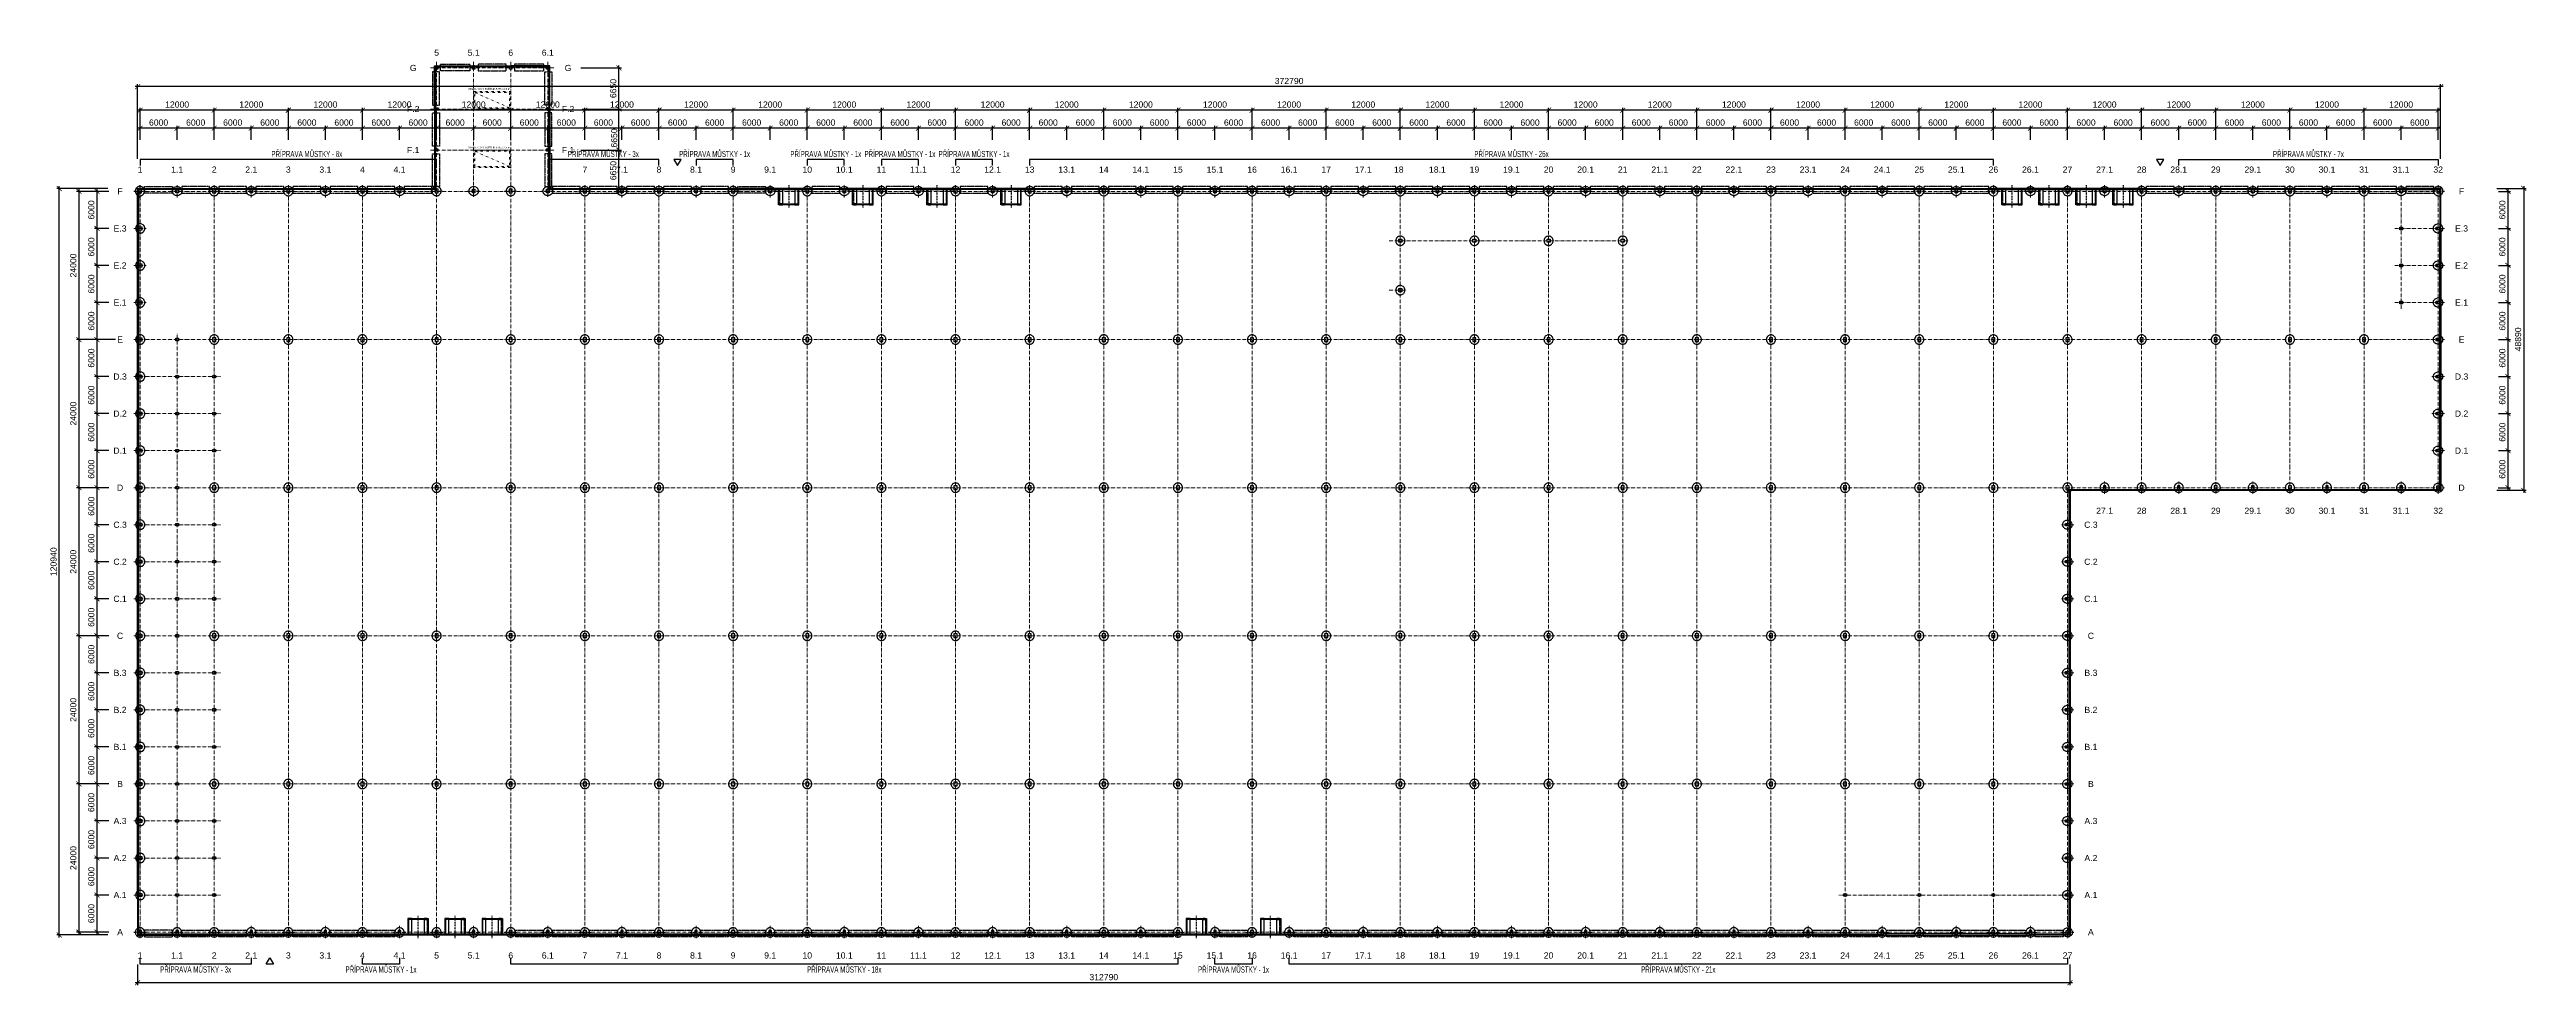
# Model space of a CAD drawing. Header units: millimetres. Extents: x 325046 to 1268204, y 1875583 to 2761998.
# Drawn here: x 691424 to 1092370, y 2216594 to 2368241 of the extents above; entities that cross this region are included whole.
import ezdxf
from ezdxf.enums import TextEntityAlignment as Align

# ---------------------------------------------------------------- set-up
doc = ezdxf.new("R2010")
doc.units = ezdxf.units.MM
doc.header["$LTSCALE"] = 100
doc.header["$PDMODE"] = 65
for name, pattern in [('ACAD_ISO10W100', [18.5, 12, -3, 0.5, -3]), ('DASHDOT', [1, 0.5, -0.25, 0, -0.25]), ('DASHED', [0.75, 0.5, -0.25]), ('DIVIDE', [31.75, 12.7, -6.35, 0, -6.35, 0, -6.35])]:
    doc.linetypes.add(name, pattern=pattern)
for name, color, linetype in [('005', 9, 'Continuous'), ('025', 1, 'Continuous'), ('035', 7, 'Continuous'), ('070', 6, 'Continuous'), ('KOTY', 2, 'Continuous'), ('Kóty osové', 5, 'Continuous'), ('POPIS', 7, 'Continuous')]:
    doc.layers.add(name, color=color, linetype=linetype)
doc.layers.add('Objekty - osy', color=5, linetype='ACAD_ISO10W100', lineweight=20)
doc.layers.add('Popis OS', color=7, linetype='Continuous', true_color=0xbd0a5d)
doc.layers.add('Příprava na dock', color=7, linetype='Continuous', true_color=0x616161)
doc.layers.add('Světlíky', color=7, linetype='DIVIDE', lineweight=15, true_color=0xf81696)
doc.styles.add('ARIAL NARROW', font='ARIALN.TTF')
doc.styles.add('ARIL-TENKÝ', font='arial.ttf')
doc.dimstyles.new('400', dxfattribs={"dimscale": 400, "dimtxt": 2.5, "dimasz": 2, "dimexe": 1, "dimexo": 12, "dimgap": 1, "dimtad": 1, "dimdec": 0, "dimzin": 0, "dimdsep": 46, "dimtxsty": 'ARIL-TENKÝ', "dimblk": 'ARCHTICK', "dimcen": 4, "dimdle": 1, "dimclrd": 256, "dimclre": 256, "dimclrt": 7, "dimadec": 0, "dimazin": 0, "dimtfac": 1, "dimtdec": 0, "dimtix": 1, "dimtofl": 0, "dimtmove": 0, "dimatfit": 0, "dimldrblk": 'OBLIQUE', "dimfxl": 1, "dimtolj": 1, "dimtzin": 0, "dimlwd": -1, "dimlwe": -1, "dimarcsym": 0})
pattern_1 = [(45, (5586535.7, -4538179.3), (22.09708691, -22.09708691), [])]
pattern_2 = [(315, (5140985.628, -6588046.055), (22.09708691, 22.09708691), [])]
pattern_3 = [(45, (5086985.628, -4743861.954), (22.09708691, -22.09708691), [])]
pattern_4 = [(45, (4840985.628, -4728861.954), (22.09708691, -22.09708691), [])]

msp = doc.modelspace()

# ---------------------------------------------------------------- texts
at = {"layer": 'Defpoints', "color": 4, "width": 0.6}
for s, p in [('PŘÍPRAVA MŮSTKY - 8x', (733078.7, 2351312.1)), ('PŘÍPRAVA MŮSTKY - 3x', (781078.7, 2351312.1)), ('PŘÍPRAVA MŮSTKY - 1x', (799078.7, 2351312.1)), ('PŘÍPRAVA MŮSTKY - 1x', (817078.7, 2351312.1)), ('PŘÍPRAVA MŮSTKY - 1x', (829078.7, 2351312.1)), ('PŘÍPRAVA MŮSTKY - 1x', (841078.7, 2351312.1)), ('PŘÍPRAVA MŮSTKY - 26x', (928078.7, 2351312.1)), ('PŘÍPRAVA MŮSTKY - 7x', (1057078.7, 2351312.1)), ('PŘÍPRAVA MŮSTKY - 3x', (715078.7, 2219186.1)), ('PŘÍPRAVA MŮSTKY - 1x', (745078.7, 2219186.1)), ('PŘÍPRAVA MŮSTKY - 18x', (820078.7, 2219186.1)), ('PŘÍPRAVA MŮSTKY - 1x', (883078.7, 2219186.1)), ('PŘÍPRAVA MŮSTKY - 21x', (955078.7, 2219186.1))]:
    msp.add_text(s, height=1000, dxfattribs=at).set_placement(p, align=Align.MIDDLE_CENTER)
at = {"layer": 'POPIS', "linetype": 'ByBlock', "lineweight": 18, "char_height": 300, "width": 9505.374, "attachment_point": 9, "style": 'ARIAL NARROW'}
for insert in [(765943.2, 2361648.6), (765943.2, 2352148.6)]:
    msp.add_mtext('OBLOUKOVÝ SVĚTLÍK 5,65 x 2,5 m', dxfattribs=dict(at, insert=insert))
at = {"layer": 'Popis OS', "linetype": 'ByBlock', "style": 'ARIL-TENKÝ'}
for s, p in [('G', (750293.7, 2365249.1)), ('5', (754078.7, 2367726.6)), ('5.1', (760078.7, 2367726.6)), ('6', (766078.7, 2367726.6)), ('6.1', (772078.7, 2367726.6)), ('G', (775363.7, 2365249.1)), ('F.2', (750293.7, 2358599.1)), ('F.2', (775363.7, 2358599.1)), ('F.1', (750293.7, 2351949.1)), ('F.1', (775363.7, 2351949.1)), ('F', (702842.9, 2345249.1)), ('1', (706078.7, 2348784.1)), ('1.1', (712078.7, 2348784.1)), ('2', (718078.7, 2348784.1)), ('2.1', (724078.7, 2348784.1)), ('3', (730078.7, 2348784.1)), ('3.1', (736078.7, 2348784.1)), ('4', (742078.7, 2348784.1)), ('4.1', (748078.7, 2348784.1)), ('7', (778078.7, 2348760.7)), ('7.1', (784078.7, 2348784.1)), ('8', (790078.7, 2348784.1)), ('8.1', (796078.7, 2348784.1)), ('9', (802078.7, 2348784.1)), ('9.1', (808078.7, 2348784.1)), ('10', (814078.7, 2348784.1)), ('10.1', (820078.7, 2348784.1)), ('11', (826078.7, 2348784.1)), ('11.1', (832078.7, 2348784.1)), ('12', (838078.7, 2348784.1)), ('12.1', (844078.7, 2348784.1)), ('13', (850078.7, 2348784.1)), ('13.1', (856078.7, 2348784.1)), ('14', (862078.7, 2348784.1)), ('14.1', (868078.7, 2348784.1)), ('15', (874078.7, 2348784.1)), ('15.1', (880078.7, 2348784.1)), ('16', (886078.7, 2348784.1)), ('16.1', (892078.7, 2348784.1)), ('17', (898078.7, 2348784.1)), ('17.1', (904078.7, 2348784.1)), ('18', (909828.7, 2348784.1)), ('18.1', (916078.7, 2348784.1)), ('19', (922078.7, 2348784.1)), ('19.1', (928078.7, 2348784.1)), ('20', (934078.7, 2348784.1)), ('20.1', (940078.7, 2348784.1)), ('21', (946078.7, 2348784.1)), ('21.1', (952078.7, 2348784.1)), ('22', (958078.7, 2348784.1)), ('22.1', (964078.7, 2348784.1)), ('23', (970078.7, 2348784.1)), ('23.1', (976078.7, 2348784.1)), ('24', (982078.7, 2348784.1)), ('24.1', (988078.7, 2348784.1)), ('25', (994078.7, 2348784.1)), ('25.1', (1000078.7, 2348784.1)), ('26', (1006078.7, 2348784.1)), ('26.1', (1012078.7, 2348784.1)), ('27', (1018078.7, 2348784.1)), ('27.1', (1024078.7, 2348784.1)), ('28', (1030078.7, 2348784.1)), ('28.1', (1036078.7, 2348784.1)), ('29', (1042078.7, 2348784.1)), ('29.1', (1048078.7, 2348784.1)), ('30', (1054078.7, 2348784.1)), ('30.1', (1060078.7, 2348784.1)), ('31', (1066078.7, 2348784.1)), ('31.1', (1072078.7, 2348784.1)), ('32', (1078078.7, 2348784.1)), ('F', (1081863.7, 2345249.1)), ('E.3', (702842.9, 2339249.1)), ('E.3', (1081863.7, 2339249.1)), ('E.2', (702842.9, 2333249.1)), ('E.2', (1081863.7, 2333249.1)), ('E.1', (702842.9, 2327249.1)), ('E.1', (1081863.7, 2327249.1)), ('E', (702842.9, 2321249.1)), ('E', (1081863.7, 2321249.1)), ('D.3', (702842.9, 2315249.1)), ('D.3', (1081863.7, 2315249.1)), ('D.2', (702842.9, 2309249.1)), ('D.2', (1081863.7, 2309249.1)), ('D.1', (702842.9, 2303249.1)), ('D.1', (1081863.7, 2303249.1)), ('D', (702842.9, 2297249.1)), ('D', (1081863.7, 2297249.1)), ('27.1', (1024078.7, 2293514.1)), ('28', (1030078.7, 2293514.1)), ('28.1', (1036078.7, 2293514.1)), ('29', (1042078.7, 2293514.1)), ('29.1', (1048078.7, 2293514.1)), ('30', (1054078.7, 2293514.1)), ('30.1', (1060078.7, 2293514.1)), ('31', (1066078.7, 2293514.1)), ('31.1', (1072078.7, 2293514.1)), ('32', (1078078.7, 2293514.1)), ('C.3', (702842.9, 2291249.1)), ('C.3', (1021863.7, 2291249.1)), ('C.2', (702842.9, 2285249.1)), ('C.2', (1021863.7, 2285249.1)), ('C.1', (702842.9, 2279249.1)), ('C.1', (1021863.7, 2279249.1)), ('C', (702842.9, 2273249.1)), ('C', (1021863.7, 2273249.1)), ('B.3', (702842.9, 2267249.1)), ('B.3', (1021863.7, 2267249.1)), ('B.2', (702842.9, 2261249.1)), ('B.2', (1021863.7, 2261249.1)), ('B.1', (702842.9, 2255249.1)), ('B.1', (1021863.7, 2255249.1)), ('B', (702842.9, 2249249.1)), ('B', (1021863.7, 2249249.1)), ('A.3', (702842.9, 2243249.1)), ('A.3', (1021863.7, 2243249.1)), ('A.2', (702842.9, 2237249.1)), ('A.2', (1021863.7, 2237249.1)), ('A.1', (702842.9, 2231249.1)), ('A.1', (1021863.7, 2231249.1)), ('A', (702842.9, 2225249.1)), ('A', (1021863.7, 2225249.1)), ('1', (706078.7, 2221464.1)), ('1.1', (712078.7, 2221464.1)), ('2', (718078.7, 2221464.1)), ('2.1', (724078.7, 2221464.1)), ('3', (730078.7, 2221464.1)), ('3.1', (736078.7, 2221464.1)), ('4', (742078.7, 2221464.1)), ('4.1', (748078.7, 2221464.1)), ('5', (754078.7, 2221464.1)), ('5.1', (760078.7, 2221464.1)), ('6', (766078.7, 2221464.1)), ('6.1', (772078.7, 2221464.1)), ('7', (778078.7, 2221464.1)), ('7.1', (784078.7, 2221464.1)), ('8', (790078.7, 2221464.1)), ('8.1', (796078.7, 2221464.1)), ('9', (802078.7, 2221464.1)), ('9.1', (808078.7, 2221464.1)), ('10', (814078.7, 2221464.1)), ('10.1', (820078.7, 2221464.1)), ('11', (826078.7, 2221464.1)), ('11.1', (832078.7, 2221464.1)), ('12', (838078.7, 2221464.1)), ('12.1', (844078.7, 2221464.1)), ('13', (850078.7, 2221464.1)), ('13.1', (856078.7, 2221464.1)), ('14', (862078.7, 2221464.1)), ('14.1', (868078.7, 2221464.1)), ('15', (874078.7, 2221464.1)), ('15.1', (880078.7, 2221464.1)), ('16', (886078.7, 2221464.1)), ('16.1', (892078.7, 2221464.1)), ('17', (898078.7, 2221464.1)), ('17.1', (904078.7, 2221464.1)), ('18', (910078.7, 2221464.1)), ('18.1', (916078.7, 2221464.1)), ('19', (922078.7, 2221464.1)), ('19.1', (928078.7, 2221464.1)), ('20', (934078.7, 2221464.1)), ('20.1', (940078.7, 2221464.1)), ('21', (946078.7, 2221464.1)), ('21.1', (952078.7, 2221464.1)), ('22', (958078.7, 2221464.1)), ('22.1', (964078.7, 2221464.1)), ('23', (970078.7, 2221464.1)), ('23.1', (976078.7, 2221464.1)), ('24', (982078.7, 2221464.1)), ('24.1', (988078.7, 2221464.1)), ('25', (994078.7, 2221464.1)), ('25.1', (1000078.7, 2221464.1)), ('26', (1006078.7, 2221464.1)), ('26.1', (1012078.7, 2221464.1)), ('27', (1018078.7, 2221464.1))]:
    msp.add_text(s, height=1000, dxfattribs=at).set_placement(p, align=Align.MIDDLE_CENTER)

# ---------------------------------------------------------------- blocks, each defined once
blk = doc.blocks.new('H1 PU')
at = {"layer": 'Příprava na dock', "linetype": 'DASHED', "ltscale": 1.5}
blk.add_circle((1537736, -4876565), 750, dxfattribs=at)
blk = doc.blocks.new('mustek')
at = {"layer": 'Příprava na dock', "linetype": 'DASHED'}
for p, q in [((-285791, -4473831), (-283291, -4473831)), ((-285791, -4476831), (-283291, -4476831))]:
    blk.add_line(p, q, dxfattribs=at)
at = {"layer": 'Příprava na dock'}
for points in [[(-285791, -4473681), (-285791, -4473681), (-285791, -4474316), (-283291, -4474316), (-283291, -4474316), (-283291, -4473681), (-283291, -4473681), (-283291, -4473681), (-285791, -4473681), (-285791, -4473681), (-285791, -4473681), (-285791, -4473681)], [(-283291, -4474326), (-283291, -4476336), (-283441, -4476336), (-283441, -4474326), (-283291, -4474326)], [(-283291, -4476981), (-283291, -4476981), (-283291, -4476981), (-283291, -4476981), (-285791, -4476981), (-285791, -4476981), (-285791, -4476981), (-285791, -4476981), (-285791, -4476981), (-285791, -4476346), (-283291, -4476346), (-283291, -4476981)]]:
    blk.add_lwpolyline(points, dxfattribs=at)
at = {"layer": 'Příprava na dock', "linetype": 'DASHED'}
for points in [[(-283441, -4474326), (-283441, -4473841), (-283291, -4473841), (-283291, -4474326)], [(-283441, -4476332), (-283441, -4476821), (-283291, -4476821), (-283291, -4476336)]]:
    blk.add_lwpolyline(points, dxfattribs=at)
at = {"layer": 'Příprava na dock', "linetype": 'DASHDOT', "ltscale": 2.5}
blk.add_lwpolyline([(-286471, -4475331), (-282791, -4475331)], dxfattribs=at)
blk = doc.blocks.new('_ARCHTICK')
at = {"color": 0, "linetype": 'ByBlock', "const_width": 0.15}
blk.add_lwpolyline([(-0.5, -0.5), (0.5, 0.5)], dxfattribs=at)
blk = doc.blocks.new('*D1342')
at = {"layer": 'Defpoints', "color": 0, "transparency": 16777216}
for p in [(705804, 2345249), (699102, 2339249), (705804, 2339249)]:
    blk.add_point(p, dxfattribs=at)
at = {"layer": 'Kóty osové', "transparency": 16777216}
for p, q in [((699102, 2345649), (699102, 2338849)), ((701004, 2345249), (698702, 2345249)), ((701004, 2339249), (698702, 2339249))]:
    blk.add_line(p, q, dxfattribs=at)
at = {"layer": 'Kóty osové', "transparency": 16777216, "xscale": 800, "yscale": 800, "zscale": 800}
for p, rotation in [((699102, 2345249), 90), ((699102, 2339249), 270)]:
    blk.add_blockref('_ARCHTICK', p, dxfattribs=dict(at, rotation=rotation))
at = {"layer": 'Kóty osové', "color": 7, "transparency": 16777216, "insert": (698191, 2342249), "char_height": 1000, "attachment_point": 5, "rotation": 90, "style": 'ARIL-TENKÝ'}
blk.add_mtext('\\A1;6000', dxfattribs=at)
blk = doc.blocks.new('_Oblique')
at = {"color": 0, "lineweight": -2}
blk.add_line((-0.5, -0.5), (0.5, 0.5), dxfattribs=at)
blk = doc.blocks.new('*D1343')
at = {"layer": 'Defpoints', "color": 0, "transparency": 16777216}
for p in [(705804, 2339249), (699102, 2333249), (705804, 2333249)]:
    blk.add_point(p, dxfattribs=at)
at = {"layer": 'Kóty osové', "transparency": 16777216}
for p, q in [((701004, 2339249), (698702, 2339249)), ((699102, 2339649), (699102, 2332849)), ((701004, 2333249), (698702, 2333249))]:
    blk.add_line(p, q, dxfattribs=at)
at = {"layer": 'Kóty osové', "transparency": 16777216, "xscale": 800, "yscale": 800, "zscale": 800}
for p, rotation in [((699102, 2339249), 90), ((699102, 2333249), 270)]:
    blk.add_blockref('_ARCHTICK', p, dxfattribs=dict(at, rotation=rotation))
at = {"layer": 'Kóty osové', "color": 7, "transparency": 16777216, "insert": (698191, 2336249), "char_height": 1000, "attachment_point": 5, "rotation": 90, "style": 'ARIL-TENKÝ'}
blk.add_mtext('\\A1;6000', dxfattribs=at)
blk = doc.blocks.new('*D1344')
at = {"layer": 'Defpoints', "color": 0, "transparency": 16777216}
for p in [(705804, 2333249), (699102, 2327249), (705804, 2327249)]:
    blk.add_point(p, dxfattribs=at)
at = {"layer": 'Kóty osové', "transparency": 16777216}
for p, q in [((699102, 2333649), (699102, 2326849)), ((701004, 2333249), (698702, 2333249)), ((701004, 2327249), (698702, 2327249))]:
    blk.add_line(p, q, dxfattribs=at)
at = {"layer": 'Kóty osové', "transparency": 16777216, "xscale": 800, "yscale": 800, "zscale": 800}
for p, rotation in [((699102, 2333249), 90), ((699102, 2327249), 270)]:
    blk.add_blockref('_ARCHTICK', p, dxfattribs=dict(at, rotation=rotation))
at = {"layer": 'Kóty osové', "color": 7, "transparency": 16777216, "insert": (698191, 2330249), "char_height": 1000, "attachment_point": 5, "rotation": 90, "style": 'ARIL-TENKÝ'}
blk.add_mtext('\\A1;6000', dxfattribs=at)
blk = doc.blocks.new('*D1345')
at = {"layer": 'Defpoints', "color": 0, "transparency": 16777216}
for p in [(705804, 2327249), (699102, 2321249), (705804, 2321249)]:
    blk.add_point(p, dxfattribs=at)
at = {"layer": 'Kóty osové', "transparency": 16777216}
for p, q in [((701004, 2327249), (698702, 2327249)), ((699102, 2327649), (699102, 2320849)), ((701004, 2321249), (698702, 2321249))]:
    blk.add_line(p, q, dxfattribs=at)
at = {"layer": 'Kóty osové', "transparency": 16777216, "xscale": 800, "yscale": 800, "zscale": 800}
for p, rotation in [((699102, 2327249), 90), ((699102, 2321249), 270)]:
    blk.add_blockref('_ARCHTICK', p, dxfattribs=dict(at, rotation=rotation))
at = {"layer": 'Kóty osové', "color": 7, "transparency": 16777216, "insert": (698191, 2324249), "char_height": 1000, "attachment_point": 5, "rotation": 90, "style": 'ARIL-TENKÝ'}
blk.add_mtext('\\A1;6000', dxfattribs=at)
blk = doc.blocks.new('*D1346')
at = {"layer": 'Defpoints', "color": 0, "transparency": 16777216}
for p in [(705804, 2321249), (699102, 2315249), (705804, 2315249)]:
    blk.add_point(p, dxfattribs=at)
at = {"layer": 'Kóty osové', "transparency": 16777216}
for p, q in [((699102, 2321649), (699102, 2314849)), ((701004, 2321249), (698702, 2321249)), ((701004, 2315249), (698702, 2315249))]:
    blk.add_line(p, q, dxfattribs=at)
at = {"layer": 'Kóty osové', "transparency": 16777216, "xscale": 800, "yscale": 800, "zscale": 800}
for p, rotation in [((699102, 2321249), 90), ((699102, 2315249), 270)]:
    blk.add_blockref('_ARCHTICK', p, dxfattribs=dict(at, rotation=rotation))
at = {"layer": 'Kóty osové', "color": 7, "transparency": 16777216, "insert": (698191, 2318249), "char_height": 1000, "attachment_point": 5, "rotation": 90, "style": 'ARIL-TENKÝ'}
blk.add_mtext('\\A1;6000', dxfattribs=at)
blk = doc.blocks.new('*D1347')
at = {"layer": 'Defpoints', "color": 0, "transparency": 16777216}
for p in [(705804, 2315249), (699102, 2309249), (705804, 2309249)]:
    blk.add_point(p, dxfattribs=at)
at = {"layer": 'Kóty osové', "transparency": 16777216}
for p, q in [((701004, 2315249), (698702, 2315249)), ((699102, 2315649), (699102, 2308849)), ((701004, 2309249), (698702, 2309249))]:
    blk.add_line(p, q, dxfattribs=at)
at = {"layer": 'Kóty osové', "transparency": 16777216, "xscale": 800, "yscale": 800, "zscale": 800}
for p, rotation in [((699102, 2315249), 90), ((699102, 2309249), 270)]:
    blk.add_blockref('_ARCHTICK', p, dxfattribs=dict(at, rotation=rotation))
at = {"layer": 'Kóty osové', "color": 7, "transparency": 16777216, "insert": (698191, 2312249), "char_height": 1000, "attachment_point": 5, "rotation": 90, "style": 'ARIL-TENKÝ'}
blk.add_mtext('\\A1;6000', dxfattribs=at)
blk = doc.blocks.new('*D1348')
at = {"layer": 'Defpoints', "color": 0, "transparency": 16777216}
for p in [(705804, 2309249), (699102, 2303249), (705804, 2303249)]:
    blk.add_point(p, dxfattribs=at)
at = {"layer": 'Kóty osové', "transparency": 16777216}
for p, q in [((699102, 2309649), (699102, 2302849)), ((701004, 2309249), (698702, 2309249)), ((701004, 2303249), (698702, 2303249))]:
    blk.add_line(p, q, dxfattribs=at)
at = {"layer": 'Kóty osové', "transparency": 16777216, "xscale": 800, "yscale": 800, "zscale": 800}
for p, rotation in [((699102, 2309249), 90), ((699102, 2303249), 270)]:
    blk.add_blockref('_ARCHTICK', p, dxfattribs=dict(at, rotation=rotation))
at = {"layer": 'Kóty osové', "color": 7, "transparency": 16777216, "insert": (698191, 2306249), "char_height": 1000, "attachment_point": 5, "rotation": 90, "style": 'ARIL-TENKÝ'}
blk.add_mtext('\\A1;6000', dxfattribs=at)
blk = doc.blocks.new('*D1349')
at = {"layer": 'Defpoints', "color": 0, "transparency": 16777216}
for p in [(705804, 2303249), (699102, 2297249), (705804, 2297249)]:
    blk.add_point(p, dxfattribs=at)
at = {"layer": 'Kóty osové', "transparency": 16777216}
for p, q in [((701004, 2303249), (698702, 2303249)), ((699102, 2303649), (699102, 2296849)), ((701004, 2297249), (698702, 2297249))]:
    blk.add_line(p, q, dxfattribs=at)
at = {"layer": 'Kóty osové', "transparency": 16777216, "xscale": 800, "yscale": 800, "zscale": 800}
for p, rotation in [((699102, 2303249), 90), ((699102, 2297249), 270)]:
    blk.add_blockref('_ARCHTICK', p, dxfattribs=dict(at, rotation=rotation))
at = {"layer": 'Kóty osové', "color": 7, "transparency": 16777216, "insert": (698191, 2300249), "char_height": 1000, "attachment_point": 5, "rotation": 90, "style": 'ARIL-TENKÝ'}
blk.add_mtext('\\A1;6000', dxfattribs=at)
blk = doc.blocks.new('*D1350')
at = {"layer": 'Defpoints', "color": 0, "transparency": 16777216}
for p in [(705804, 2297249), (699102, 2291249), (705804, 2291249)]:
    blk.add_point(p, dxfattribs=at)
at = {"layer": 'Kóty osové', "transparency": 16777216}
for p, q in [((699102, 2297649), (699102, 2290849)), ((701004, 2297249), (698702, 2297249)), ((701004, 2291249), (698702, 2291249))]:
    blk.add_line(p, q, dxfattribs=at)
at = {"layer": 'Kóty osové', "transparency": 16777216, "xscale": 800, "yscale": 800, "zscale": 800}
for p, rotation in [((699102, 2297249), 90), ((699102, 2291249), 270)]:
    blk.add_blockref('_ARCHTICK', p, dxfattribs=dict(at, rotation=rotation))
at = {"layer": 'Kóty osové', "color": 7, "transparency": 16777216, "insert": (698191, 2294249), "char_height": 1000, "attachment_point": 5, "rotation": 90, "style": 'ARIL-TENKÝ'}
blk.add_mtext('\\A1;6000', dxfattribs=at)
blk = doc.blocks.new('*D1351')
at = {"layer": 'Defpoints', "color": 0, "transparency": 16777216}
for p in [(705804, 2291249), (699102, 2285249), (705804, 2285249)]:
    blk.add_point(p, dxfattribs=at)
at = {"layer": 'Kóty osové', "transparency": 16777216}
for p, q in [((701004, 2291249), (698702, 2291249)), ((699102, 2291649), (699102, 2284849)), ((701004, 2285249), (698702, 2285249))]:
    blk.add_line(p, q, dxfattribs=at)
at = {"layer": 'Kóty osové', "transparency": 16777216, "xscale": 800, "yscale": 800, "zscale": 800}
for p, rotation in [((699102, 2291249), 90), ((699102, 2285249), 270)]:
    blk.add_blockref('_ARCHTICK', p, dxfattribs=dict(at, rotation=rotation))
at = {"layer": 'Kóty osové', "color": 7, "transparency": 16777216, "insert": (698191, 2288249), "char_height": 1000, "attachment_point": 5, "rotation": 90, "style": 'ARIL-TENKÝ'}
blk.add_mtext('\\A1;6000', dxfattribs=at)
blk = doc.blocks.new('*D1352')
at = {"layer": 'Defpoints', "color": 0, "transparency": 16777216}
for p in [(705804, 2285249), (699102, 2279249), (705804, 2279249)]:
    blk.add_point(p, dxfattribs=at)
at = {"layer": 'Kóty osové', "transparency": 16777216}
for p, q in [((699102, 2285649), (699102, 2278849)), ((701004, 2285249), (698702, 2285249)), ((701004, 2279249), (698702, 2279249))]:
    blk.add_line(p, q, dxfattribs=at)
at = {"layer": 'Kóty osové', "transparency": 16777216, "xscale": 800, "yscale": 800, "zscale": 800}
for p, rotation in [((699102, 2285249), 90), ((699102, 2279249), 270)]:
    blk.add_blockref('_ARCHTICK', p, dxfattribs=dict(at, rotation=rotation))
at = {"layer": 'Kóty osové', "color": 7, "transparency": 16777216, "insert": (698191, 2282249), "char_height": 1000, "attachment_point": 5, "rotation": 90, "style": 'ARIL-TENKÝ'}
blk.add_mtext('\\A1;6000', dxfattribs=at)
blk = doc.blocks.new('*D1353')
at = {"layer": 'Defpoints', "color": 0, "transparency": 16777216}
for p in [(705804, 2279249), (699102, 2273249), (705804, 2273249)]:
    blk.add_point(p, dxfattribs=at)
at = {"layer": 'Kóty osové', "transparency": 16777216}
for p, q in [((701004, 2279249), (698702, 2279249)), ((699102, 2279649), (699102, 2272849)), ((701004, 2273249), (698702, 2273249))]:
    blk.add_line(p, q, dxfattribs=at)
at = {"layer": 'Kóty osové', "transparency": 16777216, "xscale": 800, "yscale": 800, "zscale": 800}
for p, rotation in [((699102, 2279249), 90), ((699102, 2273249), 270)]:
    blk.add_blockref('_ARCHTICK', p, dxfattribs=dict(at, rotation=rotation))
at = {"layer": 'Kóty osové', "color": 7, "transparency": 16777216, "insert": (698191, 2276249), "char_height": 1000, "attachment_point": 5, "rotation": 90, "style": 'ARIL-TENKÝ'}
blk.add_mtext('\\A1;6000', dxfattribs=at)
blk = doc.blocks.new('*D1354')
at = {"layer": 'Defpoints', "color": 0, "transparency": 16777216}
for p in [(705804, 2273249), (699102, 2267249), (705804, 2267249)]:
    blk.add_point(p, dxfattribs=at)
at = {"layer": 'Kóty osové', "transparency": 16777216}
for p, q in [((699102, 2273649), (699102, 2266849)), ((701004, 2273249), (698702, 2273249)), ((701004, 2267249), (698702, 2267249))]:
    blk.add_line(p, q, dxfattribs=at)
at = {"layer": 'Kóty osové', "transparency": 16777216, "xscale": 800, "yscale": 800, "zscale": 800}
for p, rotation in [((699102, 2273249), 90), ((699102, 2267249), 270)]:
    blk.add_blockref('_ARCHTICK', p, dxfattribs=dict(at, rotation=rotation))
at = {"layer": 'Kóty osové', "color": 7, "transparency": 16777216, "insert": (698191, 2270249), "char_height": 1000, "attachment_point": 5, "rotation": 90, "style": 'ARIL-TENKÝ'}
blk.add_mtext('\\A1;6000', dxfattribs=at)
blk = doc.blocks.new('*D1355')
at = {"layer": 'Defpoints', "color": 0, "transparency": 16777216}
for p in [(705804, 2267249), (699102, 2261249), (705804, 2261249)]:
    blk.add_point(p, dxfattribs=at)
at = {"layer": 'Kóty osové', "transparency": 16777216}
for p, q in [((701004, 2267249), (698702, 2267249)), ((699102, 2267649), (699102, 2260849)), ((701004, 2261249), (698702, 2261249))]:
    blk.add_line(p, q, dxfattribs=at)
at = {"layer": 'Kóty osové', "transparency": 16777216, "xscale": 800, "yscale": 800, "zscale": 800}
for p, rotation in [((699102, 2267249), 90), ((699102, 2261249), 270)]:
    blk.add_blockref('_ARCHTICK', p, dxfattribs=dict(at, rotation=rotation))
at = {"layer": 'Kóty osové', "color": 7, "transparency": 16777216, "insert": (698191, 2264249), "char_height": 1000, "attachment_point": 5, "rotation": 90, "style": 'ARIL-TENKÝ'}
blk.add_mtext('\\A1;6000', dxfattribs=at)
blk = doc.blocks.new('*D1356')
at = {"layer": 'Defpoints', "color": 0, "transparency": 16777216}
for p in [(705804, 2261249), (699102, 2255249), (705804, 2255249)]:
    blk.add_point(p, dxfattribs=at)
at = {"layer": 'Kóty osové', "transparency": 16777216}
for p, q in [((699102, 2261649), (699102, 2254849)), ((701004, 2261249), (698702, 2261249)), ((701004, 2255249), (698702, 2255249))]:
    blk.add_line(p, q, dxfattribs=at)
at = {"layer": 'Kóty osové', "transparency": 16777216, "xscale": 800, "yscale": 800, "zscale": 800}
for p, rotation in [((699102, 2261249), 90), ((699102, 2255249), 270)]:
    blk.add_blockref('_ARCHTICK', p, dxfattribs=dict(at, rotation=rotation))
at = {"layer": 'Kóty osové', "color": 7, "transparency": 16777216, "insert": (698191, 2258249), "char_height": 1000, "attachment_point": 5, "rotation": 90, "style": 'ARIL-TENKÝ'}
blk.add_mtext('\\A1;6000', dxfattribs=at)
blk = doc.blocks.new('*D1357')
at = {"layer": 'Defpoints', "color": 0, "transparency": 16777216}
for p in [(705804, 2255249), (699102, 2249249), (705804, 2249249)]:
    blk.add_point(p, dxfattribs=at)
at = {"layer": 'Kóty osové', "transparency": 16777216}
for p, q in [((701004, 2255249), (698702, 2255249)), ((699102, 2255649), (699102, 2248849)), ((701004, 2249249), (698702, 2249249))]:
    blk.add_line(p, q, dxfattribs=at)
at = {"layer": 'Kóty osové', "transparency": 16777216, "xscale": 800, "yscale": 800, "zscale": 800}
for p, rotation in [((699102, 2255249), 90), ((699102, 2249249), 270)]:
    blk.add_blockref('_ARCHTICK', p, dxfattribs=dict(at, rotation=rotation))
at = {"layer": 'Kóty osové', "color": 7, "transparency": 16777216, "insert": (698191, 2252249), "char_height": 1000, "attachment_point": 5, "rotation": 90, "style": 'ARIL-TENKÝ'}
blk.add_mtext('\\A1;6000', dxfattribs=at)
blk = doc.blocks.new('*D1358')
at = {"layer": 'Defpoints', "color": 0, "transparency": 16777216}
for p in [(705804, 2231249), (699102, 2225249), (705804, 2225249)]:
    blk.add_point(p, dxfattribs=at)
at = {"layer": 'Kóty osové', "transparency": 16777216}
for p, q in [((701004, 2231249), (698702, 2231249)), ((699102, 2231649), (699102, 2224849)), ((701004, 2225249), (698702, 2225249))]:
    blk.add_line(p, q, dxfattribs=at)
at = {"layer": 'Kóty osové', "transparency": 16777216, "xscale": 800, "yscale": 800, "zscale": 800}
for p, rotation in [((699102, 2231249), 90), ((699102, 2225249), 270)]:
    blk.add_blockref('_ARCHTICK', p, dxfattribs=dict(at, rotation=rotation))
at = {"layer": 'Kóty osové', "color": 7, "transparency": 16777216, "insert": (698191, 2228249), "char_height": 1000, "attachment_point": 5, "rotation": 90, "style": 'ARIL-TENKÝ'}
blk.add_mtext('\\A1;6000', dxfattribs=at)
blk = doc.blocks.new('*D1359')
at = {"layer": 'Defpoints', "color": 0, "transparency": 16777216}
for p in [(705079, 2345249), (696183, 2321249), (706919, 2321249)]:
    blk.add_point(p, dxfattribs=at)
at = {"layer": 'Kóty osové', "transparency": 16777216}
for p, q in [((696183, 2345649), (696183, 2320849)), ((700279, 2345249), (695783, 2345249)), ((702119, 2321249), (695783, 2321249))]:
    blk.add_line(p, q, dxfattribs=at)
at = {"layer": 'Kóty osové', "transparency": 16777216, "xscale": 800, "yscale": 800, "zscale": 800}
for p, rotation in [((696183, 2345249), 90), ((696183, 2321249), 270)]:
    blk.add_blockref('_ARCHTICK', p, dxfattribs=dict(at, rotation=rotation))
at = {"layer": 'Kóty osové', "color": 7, "transparency": 16777216, "insert": (695272, 2333249), "char_height": 1000, "attachment_point": 5, "rotation": 90, "style": 'ARIL-TENKÝ'}
blk.add_mtext('\\A1;24000', dxfattribs=at)
blk = doc.blocks.new('*D1360')
at = {"layer": 'Defpoints', "color": 0, "transparency": 16777216}
for p in [(705684, 2321249), (696183, 2297249), (705684, 2297249)]:
    blk.add_point(p, dxfattribs=at)
at = {"layer": 'Kóty osové', "transparency": 16777216}
for p, q in [((696183, 2321649), (696183, 2296849)), ((700884, 2321249), (695783, 2321249)), ((700884, 2297249), (695783, 2297249))]:
    blk.add_line(p, q, dxfattribs=at)
at = {"layer": 'Kóty osové', "transparency": 16777216, "xscale": 800, "yscale": 800, "zscale": 800}
for p, rotation in [((696183, 2321249), 90), ((696183, 2297249), 270)]:
    blk.add_blockref('_ARCHTICK', p, dxfattribs=dict(at, rotation=rotation))
at = {"layer": 'Kóty osové', "color": 7, "transparency": 16777216, "insert": (695272, 2309249), "char_height": 1000, "attachment_point": 5, "rotation": 90, "style": 'ARIL-TENKÝ'}
blk.add_mtext('\\A1;24000', dxfattribs=at)
blk = doc.blocks.new('*D1361')
at = {"layer": 'Defpoints', "color": 0, "transparency": 16777216}
for p in [(705684, 2297249), (696183, 2273249), (705684, 2273249)]:
    blk.add_point(p, dxfattribs=at)
at = {"layer": 'Kóty osové', "transparency": 16777216}
for p, q in [((696183, 2297649), (696183, 2272849)), ((700884, 2297249), (695783, 2297249)), ((700884, 2273249), (695783, 2273249))]:
    blk.add_line(p, q, dxfattribs=at)
at = {"layer": 'Kóty osové', "transparency": 16777216, "xscale": 800, "yscale": 800, "zscale": 800}
for p, rotation in [((696183, 2297249), 90), ((696183, 2273249), 270)]:
    blk.add_blockref('_ARCHTICK', p, dxfattribs=dict(at, rotation=rotation))
at = {"layer": 'Kóty osové', "color": 7, "transparency": 16777216, "insert": (695272, 2285249), "char_height": 1000, "attachment_point": 5, "rotation": 90, "style": 'ARIL-TENKÝ'}
blk.add_mtext('\\A1;24000', dxfattribs=at)
blk = doc.blocks.new('*D1362')
at = {"layer": 'Defpoints', "color": 0, "transparency": 16777216}
for p in [(705684, 2273249), (696183, 2249249), (705804, 2249249)]:
    blk.add_point(p, dxfattribs=at)
at = {"layer": 'Kóty osové', "transparency": 16777216}
for p, q in [((696183, 2273649), (696183, 2248849)), ((700884, 2273249), (695783, 2273249)), ((701004, 2249249), (695783, 2249249))]:
    blk.add_line(p, q, dxfattribs=at)
at = {"layer": 'Kóty osové', "transparency": 16777216, "xscale": 800, "yscale": 800, "zscale": 800}
for p, rotation in [((696183, 2273249), 90), ((696183, 2249249), 270)]:
    blk.add_blockref('_ARCHTICK', p, dxfattribs=dict(at, rotation=rotation))
at = {"layer": 'Kóty osové', "color": 7, "transparency": 16777216, "insert": (695272, 2261249), "char_height": 1000, "attachment_point": 5, "rotation": 90, "style": 'ARIL-TENKÝ'}
blk.add_mtext('\\A1;24000', dxfattribs=at)
blk = doc.blocks.new('*D1363')
at = {"layer": 'Defpoints', "color": 0, "transparency": 16777216}
for p in [(705804, 2249249), (696183, 2225249), (705684, 2225249)]:
    blk.add_point(p, dxfattribs=at)
at = {"layer": 'Kóty osové', "transparency": 16777216}
for p, q in [((696183, 2249649), (696183, 2224849)), ((701004, 2249249), (695783, 2249249)), ((700884, 2225249), (695783, 2225249))]:
    blk.add_line(p, q, dxfattribs=at)
at = {"layer": 'Kóty osové', "transparency": 16777216, "xscale": 800, "yscale": 800, "zscale": 800}
for p, rotation in [((696183, 2249249), 90), ((696183, 2225249), 270)]:
    blk.add_blockref('_ARCHTICK', p, dxfattribs=dict(at, rotation=rotation))
at = {"layer": 'Kóty osové', "color": 7, "transparency": 16777216, "insert": (695272, 2237249), "char_height": 1000, "attachment_point": 5, "rotation": 90, "style": 'ARIL-TENKÝ'}
blk.add_mtext('\\A1;24000', dxfattribs=at)
blk = doc.blocks.new('*D1364')
at = {"layer": 'Defpoints', "color": 0, "transparency": 16777216}
for p in [(820079, 2355490), (820079, 2348788), (826079, 2348788)]:
    blk.add_point(p, dxfattribs=at)
at = {"layer": 'Kóty osové', "transparency": 16777216}
for p, q in [((826479, 2355490), (819679, 2355490)), ((820079, 2353588), (820079, 2355890)), ((826079, 2353588), (826079, 2355890))]:
    blk.add_line(p, q, dxfattribs=at)
at = {"layer": 'Kóty osové', "transparency": 16777216, "xscale": 800, "yscale": 800, "zscale": 800}
for p, rotation in [((820079, 2355490), 179.9999999999866), ((826079, 2355490), 359.9999999999867)]:
    blk.add_blockref('_ARCHTICK', p, dxfattribs=dict(at, rotation=rotation))
at = {"layer": 'Kóty osové', "color": 7, "transparency": 16777216, "insert": (823079, 2356401), "char_height": 1000, "attachment_point": 5, "style": 'ARIL-TENKÝ'}
blk.add_mtext('\\A1;6000', dxfattribs=at)
blk = doc.blocks.new('*D1365')
at = {"layer": 'Defpoints', "color": 0, "transparency": 16777216}
for p in [(814079, 2355490), (814079, 2348788), (820079, 2348788)]:
    blk.add_point(p, dxfattribs=at)
at = {"layer": 'Kóty osové', "transparency": 16777216}
for p, q in [((820479, 2355490), (813679, 2355490)), ((814079, 2353588), (814079, 2355890)), ((820079, 2353588), (820079, 2355890))]:
    blk.add_line(p, q, dxfattribs=at)
at = {"layer": 'Kóty osové', "transparency": 16777216, "xscale": 800, "yscale": 800, "zscale": 800, "rotation": 180}
blk.add_blockref('_ARCHTICK', (814079, 2355490), dxfattribs=at)
at = {"layer": 'Kóty osové', "transparency": 16777216, "xscale": 800, "yscale": 800, "zscale": 800}
blk.add_blockref('_ARCHTICK', (820079, 2355490), dxfattribs=at)
at = {"layer": 'Kóty osové', "color": 7, "transparency": 16777216, "insert": (817079, 2356401), "char_height": 1000, "attachment_point": 5, "style": 'ARIL-TENKÝ'}
blk.add_mtext('\\A1;6000', dxfattribs=at)
blk = doc.blocks.new('*D1366')
at = {"layer": 'Defpoints', "color": 0, "transparency": 16777216}
for p in [(808079, 2355490), (808079, 2348788), (814079, 2348788)]:
    blk.add_point(p, dxfattribs=at)
at = {"layer": 'Kóty osové', "transparency": 16777216}
for p, q in [((814479, 2355490), (807679, 2355490)), ((808079, 2353588), (808079, 2355890)), ((814079, 2353588), (814079, 2355890))]:
    blk.add_line(p, q, dxfattribs=at)
at = {"layer": 'Kóty osové', "transparency": 16777216, "xscale": 800, "yscale": 800, "zscale": 800, "rotation": 180}
blk.add_blockref('_ARCHTICK', (808079, 2355490), dxfattribs=at)
at = {"layer": 'Kóty osové', "transparency": 16777216, "xscale": 800, "yscale": 800, "zscale": 800}
blk.add_blockref('_ARCHTICK', (814079, 2355490), dxfattribs=at)
at = {"layer": 'Kóty osové', "color": 7, "transparency": 16777216, "insert": (811079, 2356401), "char_height": 1000, "attachment_point": 5, "style": 'ARIL-TENKÝ'}
blk.add_mtext('\\A1;6000', dxfattribs=at)
blk = doc.blocks.new('*D1367')
at = {"layer": 'Defpoints', "color": 0, "transparency": 16777216}
for p in [(802079, 2355490), (802079, 2348788), (808079, 2348788)]:
    blk.add_point(p, dxfattribs=at)
at = {"layer": 'Kóty osové', "transparency": 16777216}
for p, q in [((808479, 2355490), (801679, 2355490)), ((802079, 2353588), (802079, 2355890)), ((808079, 2353588), (808079, 2355890))]:
    blk.add_line(p, q, dxfattribs=at)
at = {"layer": 'Kóty osové', "transparency": 16777216, "xscale": 800, "yscale": 800, "zscale": 800, "rotation": 180}
blk.add_blockref('_ARCHTICK', (802079, 2355490), dxfattribs=at)
at = {"layer": 'Kóty osové', "transparency": 16777216, "xscale": 800, "yscale": 800, "zscale": 800}
blk.add_blockref('_ARCHTICK', (808079, 2355490), dxfattribs=at)
at = {"layer": 'Kóty osové', "color": 7, "transparency": 16777216, "insert": (805079, 2356401), "char_height": 1000, "attachment_point": 5, "style": 'ARIL-TENKÝ'}
blk.add_mtext('\\A1;6000', dxfattribs=at)
blk = doc.blocks.new('*D1368')
at = {"layer": 'Defpoints', "color": 0, "transparency": 16777216}
for p in [(796079, 2355490), (796079, 2348788), (802079, 2348788)]:
    blk.add_point(p, dxfattribs=at)
at = {"layer": 'Kóty osové', "transparency": 16777216}
for p, q in [((802479, 2355490), (795679, 2355490)), ((796079, 2353588), (796079, 2355890)), ((802079, 2353588), (802079, 2355890))]:
    blk.add_line(p, q, dxfattribs=at)
at = {"layer": 'Kóty osové', "transparency": 16777216, "xscale": 800, "yscale": 800, "zscale": 800, "rotation": 180}
blk.add_blockref('_ARCHTICK', (796079, 2355490), dxfattribs=at)
at = {"layer": 'Kóty osové', "transparency": 16777216, "xscale": 800, "yscale": 800, "zscale": 800}
blk.add_blockref('_ARCHTICK', (802079, 2355490), dxfattribs=at)
at = {"layer": 'Kóty osové', "color": 7, "transparency": 16777216, "insert": (799079, 2356401), "char_height": 1000, "attachment_point": 5, "style": 'ARIL-TENKÝ'}
blk.add_mtext('\\A1;6000', dxfattribs=at)
blk = doc.blocks.new('*D1369')
at = {"layer": 'Defpoints', "color": 0, "transparency": 16777216}
for p in [(790079, 2355490), (790079, 2348788), (796079, 2348788)]:
    blk.add_point(p, dxfattribs=at)
at = {"layer": 'Kóty osové', "transparency": 16777216}
for p, q in [((796479, 2355490), (789679, 2355490)), ((790079, 2353588), (790079, 2355890)), ((796079, 2353588), (796079, 2355890))]:
    blk.add_line(p, q, dxfattribs=at)
at = {"layer": 'Kóty osové', "transparency": 16777216, "xscale": 800, "yscale": 800, "zscale": 800, "rotation": 180}
blk.add_blockref('_ARCHTICK', (790079, 2355490), dxfattribs=at)
at = {"layer": 'Kóty osové', "transparency": 16777216, "xscale": 800, "yscale": 800, "zscale": 800}
blk.add_blockref('_ARCHTICK', (796079, 2355490), dxfattribs=at)
at = {"layer": 'Kóty osové', "color": 7, "transparency": 16777216, "insert": (793079, 2356401), "char_height": 1000, "attachment_point": 5, "style": 'ARIL-TENKÝ'}
blk.add_mtext('\\A1;6000', dxfattribs=at)
blk = doc.blocks.new('*D1370')
at = {"layer": 'Defpoints', "color": 0, "transparency": 16777216}
for p in [(784079, 2355490), (784079, 2348788), (790079, 2348788)]:
    blk.add_point(p, dxfattribs=at)
at = {"layer": 'Kóty osové', "transparency": 16777216}
for p, q in [((790479, 2355490), (783679, 2355490)), ((784079, 2353588), (784079, 2355890)), ((790079, 2353588), (790079, 2355890))]:
    blk.add_line(p, q, dxfattribs=at)
at = {"layer": 'Kóty osové', "transparency": 16777216, "xscale": 800, "yscale": 800, "zscale": 800, "rotation": 180}
blk.add_blockref('_ARCHTICK', (784079, 2355490), dxfattribs=at)
at = {"layer": 'Kóty osové', "transparency": 16777216, "xscale": 800, "yscale": 800, "zscale": 800}
blk.add_blockref('_ARCHTICK', (790079, 2355490), dxfattribs=at)
at = {"layer": 'Kóty osové', "color": 7, "transparency": 16777216, "insert": (787079, 2356401), "char_height": 1000, "attachment_point": 5, "style": 'ARIL-TENKÝ'}
blk.add_mtext('\\A1;6000', dxfattribs=at)
blk = doc.blocks.new('*D1371')
at = {"layer": 'Defpoints', "color": 0, "transparency": 16777216}
for p in [(778079, 2355490), (778079, 2348788), (784079, 2348788)]:
    blk.add_point(p, dxfattribs=at)
at = {"layer": 'Kóty osové', "transparency": 16777216}
for p, q in [((784479, 2355490), (777679, 2355490)), ((778079, 2353588), (778079, 2355890)), ((784079, 2353588), (784079, 2355890))]:
    blk.add_line(p, q, dxfattribs=at)
at = {"layer": 'Kóty osové', "transparency": 16777216, "xscale": 800, "yscale": 800, "zscale": 800, "rotation": 180}
blk.add_blockref('_ARCHTICK', (778079, 2355490), dxfattribs=at)
at = {"layer": 'Kóty osové', "transparency": 16777216, "xscale": 800, "yscale": 800, "zscale": 800}
blk.add_blockref('_ARCHTICK', (784079, 2355490), dxfattribs=at)
at = {"layer": 'Kóty osové', "color": 7, "transparency": 16777216, "insert": (781079, 2356401), "char_height": 1000, "attachment_point": 5, "style": 'ARIL-TENKÝ'}
blk.add_mtext('\\A1;6000', dxfattribs=at)
blk = doc.blocks.new('*D1372')
at = {"layer": 'Defpoints', "color": 0, "transparency": 16777216}
for p in [(772079, 2355490), (772079, 2348288), (778079, 2348788)]:
    blk.add_point(p, dxfattribs=at)
at = {"layer": 'Kóty osové', "transparency": 16777216}
for p, q in [((778479, 2355490), (771679, 2355490)), ((772079, 2353088), (772079, 2355890)), ((778079, 2353588), (778079, 2355890))]:
    blk.add_line(p, q, dxfattribs=at)
at = {"layer": 'Kóty osové', "transparency": 16777216, "xscale": 800, "yscale": 800, "zscale": 800, "rotation": 180}
blk.add_blockref('_ARCHTICK', (772079, 2355490), dxfattribs=at)
at = {"layer": 'Kóty osové', "transparency": 16777216, "xscale": 800, "yscale": 800, "zscale": 800}
blk.add_blockref('_ARCHTICK', (778079, 2355490), dxfattribs=at)
at = {"layer": 'Kóty osové', "color": 7, "transparency": 16777216, "insert": (775079, 2356401), "char_height": 1000, "attachment_point": 5, "style": 'ARIL-TENKÝ'}
blk.add_mtext('\\A1;6000', dxfattribs=at)
blk = doc.blocks.new('*D1373')
at = {"layer": 'Defpoints', "color": 0, "transparency": 16777216}
for p in [(766079, 2355490), (766079, 2348788), (772079, 2348288)]:
    blk.add_point(p, dxfattribs=at)
at = {"layer": 'Kóty osové', "transparency": 16777216}
for p, q in [((772479, 2355490), (765679, 2355490)), ((766079, 2353588), (766079, 2355890)), ((772079, 2353088), (772079, 2355890))]:
    blk.add_line(p, q, dxfattribs=at)
at = {"layer": 'Kóty osové', "transparency": 16777216, "xscale": 800, "yscale": 800, "zscale": 800, "rotation": 180}
blk.add_blockref('_ARCHTICK', (766079, 2355490), dxfattribs=at)
at = {"layer": 'Kóty osové', "transparency": 16777216, "xscale": 800, "yscale": 800, "zscale": 800}
blk.add_blockref('_ARCHTICK', (772079, 2355490), dxfattribs=at)
at = {"layer": 'Kóty osové', "color": 7, "transparency": 16777216, "insert": (769079, 2356401), "char_height": 1000, "attachment_point": 5, "style": 'ARIL-TENKÝ'}
blk.add_mtext('\\A1;6000', dxfattribs=at)
blk = doc.blocks.new('*D1374')
at = {"layer": 'Defpoints', "color": 0, "transparency": 16777216}
for p in [(760079, 2355490), (760079, 2348788), (766079, 2348788)]:
    blk.add_point(p, dxfattribs=at)
at = {"layer": 'Kóty osové', "transparency": 16777216}
for p, q in [((766479, 2355490), (759679, 2355490)), ((760079, 2353588), (760079, 2355890)), ((766079, 2353588), (766079, 2355890))]:
    blk.add_line(p, q, dxfattribs=at)
at = {"layer": 'Kóty osové', "transparency": 16777216, "xscale": 800, "yscale": 800, "zscale": 800, "rotation": 180}
blk.add_blockref('_ARCHTICK', (760079, 2355490), dxfattribs=at)
at = {"layer": 'Kóty osové', "transparency": 16777216, "xscale": 800, "yscale": 800, "zscale": 800}
blk.add_blockref('_ARCHTICK', (766079, 2355490), dxfattribs=at)
at = {"layer": 'Kóty osové', "color": 7, "transparency": 16777216, "insert": (763079, 2356401), "char_height": 1000, "attachment_point": 5, "style": 'ARIL-TENKÝ'}
blk.add_mtext('\\A1;6000', dxfattribs=at)
blk = doc.blocks.new('*D1375')
at = {"layer": 'Defpoints', "color": 0, "transparency": 16777216}
for p in [(754079, 2355490), (754079, 2348788), (760079, 2348788)]:
    blk.add_point(p, dxfattribs=at)
at = {"layer": 'Kóty osové', "transparency": 16777216}
for p, q in [((760479, 2355490), (753679, 2355490)), ((754079, 2353588), (754079, 2355890)), ((760079, 2353588), (760079, 2355890))]:
    blk.add_line(p, q, dxfattribs=at)
at = {"layer": 'Kóty osové', "transparency": 16777216, "xscale": 800, "yscale": 800, "zscale": 800, "rotation": 180}
blk.add_blockref('_ARCHTICK', (754079, 2355490), dxfattribs=at)
at = {"layer": 'Kóty osové', "transparency": 16777216, "xscale": 800, "yscale": 800, "zscale": 800}
blk.add_blockref('_ARCHTICK', (760079, 2355490), dxfattribs=at)
at = {"layer": 'Kóty osové', "color": 7, "transparency": 16777216, "insert": (757079, 2356401), "char_height": 1000, "attachment_point": 5, "style": 'ARIL-TENKÝ'}
blk.add_mtext('\\A1;6000', dxfattribs=at)
blk = doc.blocks.new('*D1376')
at = {"layer": 'Defpoints', "color": 0, "transparency": 16777216}
for p in [(748079, 2355490), (748079, 2348788), (754079, 2348788)]:
    blk.add_point(p, dxfattribs=at)
at = {"layer": 'Kóty osové', "transparency": 16777216}
for p, q in [((754479, 2355490), (747679, 2355490)), ((748079, 2353588), (748079, 2355890)), ((754079, 2353588), (754079, 2355890))]:
    blk.add_line(p, q, dxfattribs=at)
at = {"layer": 'Kóty osové', "transparency": 16777216, "xscale": 800, "yscale": 800, "zscale": 800, "rotation": 180}
blk.add_blockref('_ARCHTICK', (748079, 2355490), dxfattribs=at)
at = {"layer": 'Kóty osové', "transparency": 16777216, "xscale": 800, "yscale": 800, "zscale": 800}
blk.add_blockref('_ARCHTICK', (754079, 2355490), dxfattribs=at)
at = {"layer": 'Kóty osové', "color": 7, "transparency": 16777216, "insert": (751079, 2356401), "char_height": 1000, "attachment_point": 5, "style": 'ARIL-TENKÝ'}
blk.add_mtext('\\A1;6000', dxfattribs=at)
blk = doc.blocks.new('*D1377')
at = {"layer": 'Defpoints', "color": 0, "transparency": 16777216}
for p in [(742079, 2355490), (742079, 2348788), (748079, 2348788)]:
    blk.add_point(p, dxfattribs=at)
at = {"layer": 'Kóty osové', "transparency": 16777216}
for p, q in [((748479, 2355490), (741679, 2355490)), ((742079, 2353588), (742079, 2355890)), ((748079, 2353588), (748079, 2355890))]:
    blk.add_line(p, q, dxfattribs=at)
at = {"layer": 'Kóty osové', "transparency": 16777216, "xscale": 800, "yscale": 800, "zscale": 800, "rotation": 180}
blk.add_blockref('_ARCHTICK', (742079, 2355490), dxfattribs=at)
at = {"layer": 'Kóty osové', "transparency": 16777216, "xscale": 800, "yscale": 800, "zscale": 800}
blk.add_blockref('_ARCHTICK', (748079, 2355490), dxfattribs=at)
at = {"layer": 'Kóty osové', "color": 7, "transparency": 16777216, "insert": (745079, 2356401), "char_height": 1000, "attachment_point": 5, "style": 'ARIL-TENKÝ'}
blk.add_mtext('\\A1;6000', dxfattribs=at)
blk = doc.blocks.new('*D1378')
at = {"layer": 'Defpoints', "color": 0, "transparency": 16777216}
for p in [(736079, 2355490), (736079, 2348788), (742079, 2348788)]:
    blk.add_point(p, dxfattribs=at)
at = {"layer": 'Kóty osové', "transparency": 16777216}
for p, q in [((742479, 2355490), (735679, 2355490)), ((736079, 2353588), (736079, 2355890)), ((742079, 2353588), (742079, 2355890))]:
    blk.add_line(p, q, dxfattribs=at)
at = {"layer": 'Kóty osové', "transparency": 16777216, "xscale": 800, "yscale": 800, "zscale": 800, "rotation": 180}
blk.add_blockref('_ARCHTICK', (736079, 2355490), dxfattribs=at)
at = {"layer": 'Kóty osové', "transparency": 16777216, "xscale": 800, "yscale": 800, "zscale": 800}
blk.add_blockref('_ARCHTICK', (742079, 2355490), dxfattribs=at)
at = {"layer": 'Kóty osové', "color": 7, "transparency": 16777216, "insert": (739079, 2356401), "char_height": 1000, "attachment_point": 5, "style": 'ARIL-TENKÝ'}
blk.add_mtext('\\A1;6000', dxfattribs=at)
blk = doc.blocks.new('*D1379')
at = {"layer": 'Defpoints', "color": 0, "transparency": 16777216}
for p in [(730079, 2355490), (730079, 2348788), (736079, 2348788)]:
    blk.add_point(p, dxfattribs=at)
at = {"layer": 'Kóty osové', "transparency": 16777216}
for p, q in [((736479, 2355490), (729679, 2355490)), ((730079, 2353588), (730079, 2355890)), ((736079, 2353588), (736079, 2355890))]:
    blk.add_line(p, q, dxfattribs=at)
at = {"layer": 'Kóty osové', "transparency": 16777216, "xscale": 800, "yscale": 800, "zscale": 800, "rotation": 180}
blk.add_blockref('_ARCHTICK', (730079, 2355490), dxfattribs=at)
at = {"layer": 'Kóty osové', "transparency": 16777216, "xscale": 800, "yscale": 800, "zscale": 800}
blk.add_blockref('_ARCHTICK', (736079, 2355490), dxfattribs=at)
at = {"layer": 'Kóty osové', "color": 7, "transparency": 16777216, "insert": (733079, 2356401), "char_height": 1000, "attachment_point": 5, "style": 'ARIL-TENKÝ'}
blk.add_mtext('\\A1;6000', dxfattribs=at)
blk = doc.blocks.new('*D1380')
at = {"layer": 'Defpoints', "color": 0, "transparency": 16777216}
for p in [(724079, 2355490), (724079, 2348788), (730079, 2348788)]:
    blk.add_point(p, dxfattribs=at)
at = {"layer": 'Kóty osové', "transparency": 16777216}
for p, q in [((730479, 2355490), (723679, 2355490)), ((724079, 2353588), (724079, 2355890)), ((730079, 2353588), (730079, 2355890))]:
    blk.add_line(p, q, dxfattribs=at)
at = {"layer": 'Kóty osové', "transparency": 16777216, "xscale": 800, "yscale": 800, "zscale": 800, "rotation": 180}
blk.add_blockref('_ARCHTICK', (724079, 2355490), dxfattribs=at)
at = {"layer": 'Kóty osové', "transparency": 16777216, "xscale": 800, "yscale": 800, "zscale": 800}
blk.add_blockref('_ARCHTICK', (730079, 2355490), dxfattribs=at)
at = {"layer": 'Kóty osové', "color": 7, "transparency": 16777216, "insert": (727079, 2356401), "char_height": 1000, "attachment_point": 5, "style": 'ARIL-TENKÝ'}
blk.add_mtext('\\A1;6000', dxfattribs=at)
blk = doc.blocks.new('*D1381')
at = {"layer": 'Defpoints', "color": 0, "transparency": 16777216}
for p in [(718079, 2355490), (718079, 2348788), (724079, 2348788)]:
    blk.add_point(p, dxfattribs=at)
at = {"layer": 'Kóty osové', "transparency": 16777216}
for p, q in [((724479, 2355490), (717679, 2355490)), ((718079, 2353588), (718079, 2355890)), ((724079, 2353588), (724079, 2355890))]:
    blk.add_line(p, q, dxfattribs=at)
at = {"layer": 'Kóty osové', "transparency": 16777216, "xscale": 800, "yscale": 800, "zscale": 800, "rotation": 180}
blk.add_blockref('_ARCHTICK', (718079, 2355490), dxfattribs=at)
at = {"layer": 'Kóty osové', "transparency": 16777216, "xscale": 800, "yscale": 800, "zscale": 800}
blk.add_blockref('_ARCHTICK', (724079, 2355490), dxfattribs=at)
at = {"layer": 'Kóty osové', "color": 7, "transparency": 16777216, "insert": (721079, 2356401), "char_height": 1000, "attachment_point": 5, "style": 'ARIL-TENKÝ'}
blk.add_mtext('\\A1;6000', dxfattribs=at)
blk = doc.blocks.new('*D1382')
at = {"layer": 'Defpoints', "color": 0, "transparency": 16777216}
for p in [(712079, 2355490), (712079, 2348788), (718079, 2348788)]:
    blk.add_point(p, dxfattribs=at)
at = {"layer": 'Kóty osové', "transparency": 16777216}
for p, q in [((718479, 2355490), (711679, 2355490)), ((712079, 2353588), (712079, 2355890)), ((718079, 2353588), (718079, 2355890))]:
    blk.add_line(p, q, dxfattribs=at)
at = {"layer": 'Kóty osové', "transparency": 16777216, "xscale": 800, "yscale": 800, "zscale": 800, "rotation": 180}
blk.add_blockref('_ARCHTICK', (712079, 2355490), dxfattribs=at)
at = {"layer": 'Kóty osové', "transparency": 16777216, "xscale": 800, "yscale": 800, "zscale": 800}
blk.add_blockref('_ARCHTICK', (718079, 2355490), dxfattribs=at)
at = {"layer": 'Kóty osové', "color": 7, "transparency": 16777216, "insert": (715079, 2356401), "char_height": 1000, "attachment_point": 5, "style": 'ARIL-TENKÝ'}
blk.add_mtext('\\A1;6000', dxfattribs=at)
blk = doc.blocks.new('*D1383')
at = {"layer": 'Defpoints', "color": 0, "transparency": 16777216}
for p in [(706079, 2355490), (706079, 2348788), (712079, 2348788)]:
    blk.add_point(p, dxfattribs=at)
at = {"layer": 'Kóty osové', "transparency": 16777216}
for p, q in [((712479, 2355490), (705679, 2355490)), ((706079, 2353588), (706079, 2355890)), ((712079, 2353588), (712079, 2355890))]:
    blk.add_line(p, q, dxfattribs=at)
at = {"layer": 'Kóty osové', "transparency": 16777216, "xscale": 800, "yscale": 800, "zscale": 800, "rotation": 180}
blk.add_blockref('_ARCHTICK', (706079, 2355490), dxfattribs=at)
at = {"layer": 'Kóty osové', "transparency": 16777216, "xscale": 800, "yscale": 800, "zscale": 800}
blk.add_blockref('_ARCHTICK', (712079, 2355490), dxfattribs=at)
at = {"layer": 'Kóty osové', "color": 7, "transparency": 16777216, "insert": (709079, 2356401), "char_height": 1000, "attachment_point": 5, "style": 'ARIL-TENKÝ'}
blk.add_mtext('\\A1;6000', dxfattribs=at)
blk = doc.blocks.new('*D1384')
at = {"layer": 'Defpoints', "color": 0, "transparency": 16777216}
for p in [(706079, 2358409), (718079, 2353588), (706079, 2348908)]:
    blk.add_point(p, dxfattribs=at)
at = {"layer": 'Kóty osové', "transparency": 16777216}
for p, q in [((718479, 2358409), (705679, 2358409)), ((706079, 2353708), (706079, 2358809)), ((718079, 2358388), (718079, 2358809))]:
    blk.add_line(p, q, dxfattribs=at)
at = {"layer": 'Kóty osové', "transparency": 16777216, "xscale": 800, "yscale": 800, "zscale": 800, "rotation": 180}
blk.add_blockref('_ARCHTICK', (706079, 2358409), dxfattribs=at)
at = {"layer": 'Kóty osové', "transparency": 16777216, "xscale": 800, "yscale": 800, "zscale": 800}
blk.add_blockref('_ARCHTICK', (718079, 2358409), dxfattribs=at)
at = {"layer": 'Kóty osové', "color": 7, "transparency": 16777216, "insert": (712079, 2359319), "char_height": 1000, "attachment_point": 5, "style": 'ARIL-TENKÝ'}
blk.add_mtext('\\A1;12000', dxfattribs=at)
blk = doc.blocks.new('*D1385')
at = {"layer": 'Defpoints', "color": 0, "transparency": 16777216}
for p in [(940079, 2355490), (940079, 2348788), (946079, 2348788)]:
    blk.add_point(p, dxfattribs=at)
at = {"layer": 'Kóty osové', "transparency": 16777216}
for p, q in [((946479, 2355490), (939679, 2355490)), ((940079, 2353588), (940079, 2355890)), ((946079, 2353588), (946079, 2355890))]:
    blk.add_line(p, q, dxfattribs=at)
at = {"layer": 'Kóty osové', "transparency": 16777216, "xscale": 800, "yscale": 800, "zscale": 800}
for p, rotation in [((940079, 2355490), 179.9999999999866), ((946079, 2355490), 359.9999999999867)]:
    blk.add_blockref('_ARCHTICK', p, dxfattribs=dict(at, rotation=rotation))
at = {"layer": 'Kóty osové', "color": 7, "transparency": 16777216, "insert": (943079, 2356401), "char_height": 1000, "attachment_point": 5, "style": 'ARIL-TENKÝ'}
blk.add_mtext('\\A1;6000', dxfattribs=at)
blk = doc.blocks.new('*D1386')
at = {"layer": 'Defpoints', "color": 0, "transparency": 16777216}
for p in [(934079, 2355490), (934079, 2348788), (940079, 2348788)]:
    blk.add_point(p, dxfattribs=at)
at = {"layer": 'Kóty osové', "transparency": 16777216}
for p, q in [((940479, 2355490), (933679, 2355490)), ((934079, 2353588), (934079, 2355890)), ((940079, 2353588), (940079, 2355890))]:
    blk.add_line(p, q, dxfattribs=at)
at = {"layer": 'Kóty osové', "transparency": 16777216, "xscale": 800, "yscale": 800, "zscale": 800, "rotation": 180}
blk.add_blockref('_ARCHTICK', (934079, 2355490), dxfattribs=at)
at = {"layer": 'Kóty osové', "transparency": 16777216, "xscale": 800, "yscale": 800, "zscale": 800}
blk.add_blockref('_ARCHTICK', (940079, 2355490), dxfattribs=at)
at = {"layer": 'Kóty osové', "color": 7, "transparency": 16777216, "insert": (937079, 2356401), "char_height": 1000, "attachment_point": 5, "style": 'ARIL-TENKÝ'}
blk.add_mtext('\\A1;6000', dxfattribs=at)
blk = doc.blocks.new('*D1387')
at = {"layer": 'Defpoints', "color": 0, "transparency": 16777216}
for p in [(928079, 2355490), (928079, 2348788), (934079, 2348788)]:
    blk.add_point(p, dxfattribs=at)
at = {"layer": 'Kóty osové', "transparency": 16777216}
for p, q in [((934479, 2355490), (927679, 2355490)), ((928079, 2353588), (928079, 2355890)), ((934079, 2353588), (934079, 2355890))]:
    blk.add_line(p, q, dxfattribs=at)
at = {"layer": 'Kóty osové', "transparency": 16777216, "xscale": 800, "yscale": 800, "zscale": 800, "rotation": 180}
blk.add_blockref('_ARCHTICK', (928079, 2355490), dxfattribs=at)
at = {"layer": 'Kóty osové', "transparency": 16777216, "xscale": 800, "yscale": 800, "zscale": 800}
blk.add_blockref('_ARCHTICK', (934079, 2355490), dxfattribs=at)
at = {"layer": 'Kóty osové', "color": 7, "transparency": 16777216, "insert": (931079, 2356401), "char_height": 1000, "attachment_point": 5, "style": 'ARIL-TENKÝ'}
blk.add_mtext('\\A1;6000', dxfattribs=at)
blk = doc.blocks.new('*D1388')
at = {"layer": 'Defpoints', "color": 0, "transparency": 16777216}
for p in [(922079, 2355490), (922079, 2348788), (928079, 2348788)]:
    blk.add_point(p, dxfattribs=at)
at = {"layer": 'Kóty osové', "transparency": 16777216}
for p, q in [((928479, 2355490), (921679, 2355490)), ((922079, 2353588), (922079, 2355890)), ((928079, 2353588), (928079, 2355890))]:
    blk.add_line(p, q, dxfattribs=at)
at = {"layer": 'Kóty osové', "transparency": 16777216, "xscale": 800, "yscale": 800, "zscale": 800, "rotation": 180}
blk.add_blockref('_ARCHTICK', (922079, 2355490), dxfattribs=at)
at = {"layer": 'Kóty osové', "transparency": 16777216, "xscale": 800, "yscale": 800, "zscale": 800}
blk.add_blockref('_ARCHTICK', (928079, 2355490), dxfattribs=at)
at = {"layer": 'Kóty osové', "color": 7, "transparency": 16777216, "insert": (925079, 2356401), "char_height": 1000, "attachment_point": 5, "style": 'ARIL-TENKÝ'}
blk.add_mtext('\\A1;6000', dxfattribs=at)
blk = doc.blocks.new('*D1389')
at = {"layer": 'Defpoints', "color": 0, "transparency": 16777216}
for p in [(916079, 2355490), (916079, 2348788), (922079, 2348788)]:
    blk.add_point(p, dxfattribs=at)
at = {"layer": 'Kóty osové', "transparency": 16777216}
for p, q in [((922479, 2355490), (915679, 2355490)), ((916079, 2353588), (916079, 2355890)), ((922079, 2353588), (922079, 2355890))]:
    blk.add_line(p, q, dxfattribs=at)
at = {"layer": 'Kóty osové', "transparency": 16777216, "xscale": 800, "yscale": 800, "zscale": 800, "rotation": 180}
blk.add_blockref('_ARCHTICK', (916079, 2355490), dxfattribs=at)
at = {"layer": 'Kóty osové', "transparency": 16777216, "xscale": 800, "yscale": 800, "zscale": 800}
blk.add_blockref('_ARCHTICK', (922079, 2355490), dxfattribs=at)
at = {"layer": 'Kóty osové', "color": 7, "transparency": 16777216, "insert": (919079, 2356401), "char_height": 1000, "attachment_point": 5, "style": 'ARIL-TENKÝ'}
blk.add_mtext('\\A1;6000', dxfattribs=at)
blk = doc.blocks.new('*D1390')
at = {"layer": 'Defpoints', "color": 0, "transparency": 16777216}
for p in [(910079, 2355490), (910079, 2348788), (916079, 2348788)]:
    blk.add_point(p, dxfattribs=at)
at = {"layer": 'Kóty osové', "transparency": 16777216}
for p, q in [((916479, 2355490), (909679, 2355490)), ((910079, 2353588), (910079, 2355890)), ((916079, 2353588), (916079, 2355890))]:
    blk.add_line(p, q, dxfattribs=at)
at = {"layer": 'Kóty osové', "transparency": 16777216, "xscale": 800, "yscale": 800, "zscale": 800, "rotation": 180}
blk.add_blockref('_ARCHTICK', (910079, 2355490), dxfattribs=at)
at = {"layer": 'Kóty osové', "transparency": 16777216, "xscale": 800, "yscale": 800, "zscale": 800}
blk.add_blockref('_ARCHTICK', (916079, 2355490), dxfattribs=at)
at = {"layer": 'Kóty osové', "color": 7, "transparency": 16777216, "insert": (913079, 2356401), "char_height": 1000, "attachment_point": 5, "style": 'ARIL-TENKÝ'}
blk.add_mtext('\\A1;6000', dxfattribs=at)
blk = doc.blocks.new('*D1391')
at = {"layer": 'Defpoints', "color": 0, "transparency": 16777216}
for p in [(904079, 2355490), (904079, 2348788), (910079, 2348788)]:
    blk.add_point(p, dxfattribs=at)
at = {"layer": 'Kóty osové', "transparency": 16777216}
for p, q in [((910479, 2355490), (903679, 2355490)), ((904079, 2353588), (904079, 2355890)), ((910079, 2353588), (910079, 2355890))]:
    blk.add_line(p, q, dxfattribs=at)
at = {"layer": 'Kóty osové', "transparency": 16777216, "xscale": 800, "yscale": 800, "zscale": 800, "rotation": 180}
blk.add_blockref('_ARCHTICK', (904079, 2355490), dxfattribs=at)
at = {"layer": 'Kóty osové', "transparency": 16777216, "xscale": 800, "yscale": 800, "zscale": 800}
blk.add_blockref('_ARCHTICK', (910079, 2355490), dxfattribs=at)
at = {"layer": 'Kóty osové', "color": 7, "transparency": 16777216, "insert": (907079, 2356401), "char_height": 1000, "attachment_point": 5, "style": 'ARIL-TENKÝ'}
blk.add_mtext('\\A1;6000', dxfattribs=at)
blk = doc.blocks.new('*D1392')
at = {"layer": 'Defpoints', "color": 0, "transparency": 16777216}
for p in [(898079, 2355490), (898079, 2348788), (904079, 2348788)]:
    blk.add_point(p, dxfattribs=at)
at = {"layer": 'Kóty osové', "transparency": 16777216}
for p, q in [((904479, 2355490), (897679, 2355490)), ((898079, 2353588), (898079, 2355890)), ((904079, 2353588), (904079, 2355890))]:
    blk.add_line(p, q, dxfattribs=at)
at = {"layer": 'Kóty osové', "transparency": 16777216, "xscale": 800, "yscale": 800, "zscale": 800, "rotation": 180}
blk.add_blockref('_ARCHTICK', (898079, 2355490), dxfattribs=at)
at = {"layer": 'Kóty osové', "transparency": 16777216, "xscale": 800, "yscale": 800, "zscale": 800}
blk.add_blockref('_ARCHTICK', (904079, 2355490), dxfattribs=at)
at = {"layer": 'Kóty osové', "color": 7, "transparency": 16777216, "insert": (901079, 2356401), "char_height": 1000, "attachment_point": 5, "style": 'ARIL-TENKÝ'}
blk.add_mtext('\\A1;6000', dxfattribs=at)
blk = doc.blocks.new('*D1393')
at = {"layer": 'Defpoints', "color": 0, "transparency": 16777216}
for p in [(892079, 2355490), (892079, 2348788), (898079, 2348788)]:
    blk.add_point(p, dxfattribs=at)
at = {"layer": 'Kóty osové', "transparency": 16777216}
for p, q in [((898479, 2355490), (891679, 2355490)), ((892079, 2353588), (892079, 2355890)), ((898079, 2353588), (898079, 2355890))]:
    blk.add_line(p, q, dxfattribs=at)
at = {"layer": 'Kóty osové', "transparency": 16777216, "xscale": 800, "yscale": 800, "zscale": 800, "rotation": 180}
blk.add_blockref('_ARCHTICK', (892079, 2355490), dxfattribs=at)
at = {"layer": 'Kóty osové', "transparency": 16777216, "xscale": 800, "yscale": 800, "zscale": 800}
blk.add_blockref('_ARCHTICK', (898079, 2355490), dxfattribs=at)
at = {"layer": 'Kóty osové', "color": 7, "transparency": 16777216, "insert": (895079, 2356401), "char_height": 1000, "attachment_point": 5, "style": 'ARIL-TENKÝ'}
blk.add_mtext('\\A1;6000', dxfattribs=at)
blk = doc.blocks.new('*D1394')
at = {"layer": 'Defpoints', "color": 0, "transparency": 16777216}
for p in [(886079, 2355490), (886079, 2348788), (892079, 2348788)]:
    blk.add_point(p, dxfattribs=at)
at = {"layer": 'Kóty osové', "transparency": 16777216}
for p, q in [((892479, 2355490), (885679, 2355490)), ((886079, 2353588), (886079, 2355890)), ((892079, 2353588), (892079, 2355890))]:
    blk.add_line(p, q, dxfattribs=at)
at = {"layer": 'Kóty osové', "transparency": 16777216, "xscale": 800, "yscale": 800, "zscale": 800, "rotation": 180}
blk.add_blockref('_ARCHTICK', (886079, 2355490), dxfattribs=at)
at = {"layer": 'Kóty osové', "transparency": 16777216, "xscale": 800, "yscale": 800, "zscale": 800}
blk.add_blockref('_ARCHTICK', (892079, 2355490), dxfattribs=at)
at = {"layer": 'Kóty osové', "color": 7, "transparency": 16777216, "insert": (889079, 2356401), "char_height": 1000, "attachment_point": 5, "style": 'ARIL-TENKÝ'}
blk.add_mtext('\\A1;6000', dxfattribs=at)
blk = doc.blocks.new('*D1395')
at = {"layer": 'Defpoints', "color": 0, "transparency": 16777216}
for p in [(880079, 2355490), (880079, 2348788), (886079, 2348788)]:
    blk.add_point(p, dxfattribs=at)
at = {"layer": 'Kóty osové', "transparency": 16777216}
for p, q in [((886479, 2355490), (879679, 2355490)), ((880079, 2353588), (880079, 2355890)), ((886079, 2353588), (886079, 2355890))]:
    blk.add_line(p, q, dxfattribs=at)
at = {"layer": 'Kóty osové', "transparency": 16777216, "xscale": 800, "yscale": 800, "zscale": 800, "rotation": 180}
blk.add_blockref('_ARCHTICK', (880079, 2355490), dxfattribs=at)
at = {"layer": 'Kóty osové', "transparency": 16777216, "xscale": 800, "yscale": 800, "zscale": 800}
blk.add_blockref('_ARCHTICK', (886079, 2355490), dxfattribs=at)
at = {"layer": 'Kóty osové', "color": 7, "transparency": 16777216, "insert": (883079, 2356401), "char_height": 1000, "attachment_point": 5, "style": 'ARIL-TENKÝ'}
blk.add_mtext('\\A1;6000', dxfattribs=at)
blk = doc.blocks.new('*D1396')
at = {"layer": 'Defpoints', "color": 0, "transparency": 16777216}
for p in [(874079, 2355490), (874079, 2348788), (880079, 2348788)]:
    blk.add_point(p, dxfattribs=at)
at = {"layer": 'Kóty osové', "transparency": 16777216}
for p, q in [((880479, 2355490), (873679, 2355490)), ((874079, 2353588), (874079, 2355890)), ((880079, 2353588), (880079, 2355890))]:
    blk.add_line(p, q, dxfattribs=at)
at = {"layer": 'Kóty osové', "transparency": 16777216, "xscale": 800, "yscale": 800, "zscale": 800, "rotation": 180}
blk.add_blockref('_ARCHTICK', (874079, 2355490), dxfattribs=at)
at = {"layer": 'Kóty osové', "transparency": 16777216, "xscale": 800, "yscale": 800, "zscale": 800}
blk.add_blockref('_ARCHTICK', (880079, 2355490), dxfattribs=at)
at = {"layer": 'Kóty osové', "color": 7, "transparency": 16777216, "insert": (877079, 2356401), "char_height": 1000, "attachment_point": 5, "style": 'ARIL-TENKÝ'}
blk.add_mtext('\\A1;6000', dxfattribs=at)
blk = doc.blocks.new('*D1397')
at = {"layer": 'Defpoints', "color": 0, "transparency": 16777216}
for p in [(868079, 2355490), (868079, 2348788), (874079, 2348788)]:
    blk.add_point(p, dxfattribs=at)
at = {"layer": 'Kóty osové', "transparency": 16777216}
for p, q in [((874479, 2355490), (867679, 2355490)), ((868079, 2353588), (868079, 2355890)), ((874079, 2353588), (874079, 2355890))]:
    blk.add_line(p, q, dxfattribs=at)
at = {"layer": 'Kóty osové', "transparency": 16777216, "xscale": 800, "yscale": 800, "zscale": 800, "rotation": 180}
blk.add_blockref('_ARCHTICK', (868079, 2355490), dxfattribs=at)
at = {"layer": 'Kóty osové', "transparency": 16777216, "xscale": 800, "yscale": 800, "zscale": 800}
blk.add_blockref('_ARCHTICK', (874079, 2355490), dxfattribs=at)
at = {"layer": 'Kóty osové', "color": 7, "transparency": 16777216, "insert": (871079, 2356401), "char_height": 1000, "attachment_point": 5, "style": 'ARIL-TENKÝ'}
blk.add_mtext('\\A1;6000', dxfattribs=at)
blk = doc.blocks.new('*D1398')
at = {"layer": 'Defpoints', "color": 0, "transparency": 16777216}
for p in [(862079, 2355490), (862079, 2348788), (868079, 2348788)]:
    blk.add_point(p, dxfattribs=at)
at = {"layer": 'Kóty osové', "transparency": 16777216}
for p, q in [((868479, 2355490), (861679, 2355490)), ((862079, 2353588), (862079, 2355890)), ((868079, 2353588), (868079, 2355890))]:
    blk.add_line(p, q, dxfattribs=at)
at = {"layer": 'Kóty osové', "transparency": 16777216, "xscale": 800, "yscale": 800, "zscale": 800, "rotation": 180}
blk.add_blockref('_ARCHTICK', (862079, 2355490), dxfattribs=at)
at = {"layer": 'Kóty osové', "transparency": 16777216, "xscale": 800, "yscale": 800, "zscale": 800}
blk.add_blockref('_ARCHTICK', (868079, 2355490), dxfattribs=at)
at = {"layer": 'Kóty osové', "color": 7, "transparency": 16777216, "insert": (865079, 2356401), "char_height": 1000, "attachment_point": 5, "style": 'ARIL-TENKÝ'}
blk.add_mtext('\\A1;6000', dxfattribs=at)
blk = doc.blocks.new('*D1399')
at = {"layer": 'Defpoints', "color": 0, "transparency": 16777216}
for p in [(856079, 2355490), (856079, 2348788), (862079, 2348788)]:
    blk.add_point(p, dxfattribs=at)
at = {"layer": 'Kóty osové', "transparency": 16777216}
for p, q in [((862479, 2355490), (855679, 2355490)), ((856079, 2353588), (856079, 2355890)), ((862079, 2353588), (862079, 2355890))]:
    blk.add_line(p, q, dxfattribs=at)
at = {"layer": 'Kóty osové', "transparency": 16777216, "xscale": 800, "yscale": 800, "zscale": 800, "rotation": 180}
blk.add_blockref('_ARCHTICK', (856079, 2355490), dxfattribs=at)
at = {"layer": 'Kóty osové', "transparency": 16777216, "xscale": 800, "yscale": 800, "zscale": 800}
blk.add_blockref('_ARCHTICK', (862079, 2355490), dxfattribs=at)
at = {"layer": 'Kóty osové', "color": 7, "transparency": 16777216, "insert": (859079, 2356401), "char_height": 1000, "attachment_point": 5, "style": 'ARIL-TENKÝ'}
blk.add_mtext('\\A1;6000', dxfattribs=at)
blk = doc.blocks.new('*D1400')
at = {"layer": 'Defpoints', "color": 0, "transparency": 16777216}
for p in [(850079, 2355490), (850079, 2348788), (856079, 2348788)]:
    blk.add_point(p, dxfattribs=at)
at = {"layer": 'Kóty osové', "transparency": 16777216}
for p, q in [((856479, 2355490), (849679, 2355490)), ((850079, 2353588), (850079, 2355890)), ((856079, 2353588), (856079, 2355890))]:
    blk.add_line(p, q, dxfattribs=at)
at = {"layer": 'Kóty osové', "transparency": 16777216, "xscale": 800, "yscale": 800, "zscale": 800, "rotation": 180}
blk.add_blockref('_ARCHTICK', (850079, 2355490), dxfattribs=at)
at = {"layer": 'Kóty osové', "transparency": 16777216, "xscale": 800, "yscale": 800, "zscale": 800}
blk.add_blockref('_ARCHTICK', (856079, 2355490), dxfattribs=at)
at = {"layer": 'Kóty osové', "color": 7, "transparency": 16777216, "insert": (853079, 2356401), "char_height": 1000, "attachment_point": 5, "style": 'ARIL-TENKÝ'}
blk.add_mtext('\\A1;6000', dxfattribs=at)
blk = doc.blocks.new('*D1401')
at = {"layer": 'Defpoints', "color": 0, "transparency": 16777216}
for p in [(844079, 2355490), (844079, 2348788), (850079, 2348788)]:
    blk.add_point(p, dxfattribs=at)
at = {"layer": 'Kóty osové', "transparency": 16777216}
for p, q in [((850479, 2355490), (843679, 2355490)), ((844079, 2353588), (844079, 2355890)), ((850079, 2353588), (850079, 2355890))]:
    blk.add_line(p, q, dxfattribs=at)
at = {"layer": 'Kóty osové', "transparency": 16777216, "xscale": 800, "yscale": 800, "zscale": 800, "rotation": 180}
blk.add_blockref('_ARCHTICK', (844079, 2355490), dxfattribs=at)
at = {"layer": 'Kóty osové', "transparency": 16777216, "xscale": 800, "yscale": 800, "zscale": 800}
blk.add_blockref('_ARCHTICK', (850079, 2355490), dxfattribs=at)
at = {"layer": 'Kóty osové', "color": 7, "transparency": 16777216, "insert": (847079, 2356401), "char_height": 1000, "attachment_point": 5, "style": 'ARIL-TENKÝ'}
blk.add_mtext('\\A1;6000', dxfattribs=at)
blk = doc.blocks.new('*D1402')
at = {"layer": 'Defpoints', "color": 0, "transparency": 16777216}
for p in [(838079, 2355490), (838079, 2348788), (844079, 2348788)]:
    blk.add_point(p, dxfattribs=at)
at = {"layer": 'Kóty osové', "transparency": 16777216}
for p, q in [((844479, 2355490), (837679, 2355490)), ((838079, 2353588), (838079, 2355890)), ((844079, 2353588), (844079, 2355890))]:
    blk.add_line(p, q, dxfattribs=at)
at = {"layer": 'Kóty osové', "transparency": 16777216, "xscale": 800, "yscale": 800, "zscale": 800, "rotation": 180}
blk.add_blockref('_ARCHTICK', (838079, 2355490), dxfattribs=at)
at = {"layer": 'Kóty osové', "transparency": 16777216, "xscale": 800, "yscale": 800, "zscale": 800}
blk.add_blockref('_ARCHTICK', (844079, 2355490), dxfattribs=at)
at = {"layer": 'Kóty osové', "color": 7, "transparency": 16777216, "insert": (841079, 2356401), "char_height": 1000, "attachment_point": 5, "style": 'ARIL-TENKÝ'}
blk.add_mtext('\\A1;6000', dxfattribs=at)
blk = doc.blocks.new('*D1403')
at = {"layer": 'Defpoints', "color": 0, "transparency": 16777216}
for p in [(832079, 2355490), (832079, 2348788), (838079, 2348788)]:
    blk.add_point(p, dxfattribs=at)
at = {"layer": 'Kóty osové', "transparency": 16777216}
for p, q in [((838479, 2355490), (831679, 2355490)), ((832079, 2353588), (832079, 2355890)), ((838079, 2353588), (838079, 2355890))]:
    blk.add_line(p, q, dxfattribs=at)
at = {"layer": 'Kóty osové', "transparency": 16777216, "xscale": 800, "yscale": 800, "zscale": 800, "rotation": 180}
blk.add_blockref('_ARCHTICK', (832079, 2355490), dxfattribs=at)
at = {"layer": 'Kóty osové', "transparency": 16777216, "xscale": 800, "yscale": 800, "zscale": 800}
blk.add_blockref('_ARCHTICK', (838079, 2355490), dxfattribs=at)
at = {"layer": 'Kóty osové', "color": 7, "transparency": 16777216, "insert": (835079, 2356401), "char_height": 1000, "attachment_point": 5, "style": 'ARIL-TENKÝ'}
blk.add_mtext('\\A1;6000', dxfattribs=at)
blk = doc.blocks.new('*D1404')
at = {"layer": 'Defpoints', "color": 0, "transparency": 16777216}
for p in [(826079, 2355490), (826079, 2348788), (832079, 2348788)]:
    blk.add_point(p, dxfattribs=at)
at = {"layer": 'Kóty osové', "transparency": 16777216}
for p, q in [((832479, 2355490), (825679, 2355490)), ((826079, 2353588), (826079, 2355890)), ((832079, 2353588), (832079, 2355890))]:
    blk.add_line(p, q, dxfattribs=at)
at = {"layer": 'Kóty osové', "transparency": 16777216, "xscale": 800, "yscale": 800, "zscale": 800, "rotation": 180}
blk.add_blockref('_ARCHTICK', (826079, 2355490), dxfattribs=at)
at = {"layer": 'Kóty osové', "transparency": 16777216, "xscale": 800, "yscale": 800, "zscale": 800}
blk.add_blockref('_ARCHTICK', (832079, 2355490), dxfattribs=at)
at = {"layer": 'Kóty osové', "color": 7, "transparency": 16777216, "insert": (829079, 2356401), "char_height": 1000, "attachment_point": 5, "style": 'ARIL-TENKÝ'}
blk.add_mtext('\\A1;6000', dxfattribs=at)
blk = doc.blocks.new('*D1405')
at = {"layer": 'Defpoints', "color": 0, "transparency": 16777216}
for p in [(1060079, 2355490), (1060079, 2348788), (1066079, 2348788)]:
    blk.add_point(p, dxfattribs=at)
at = {"layer": 'Kóty osové', "transparency": 16777216}
for p, q in [((1066479, 2355490), (1059679, 2355490)), ((1060079, 2353588), (1060079, 2355890)), ((1066079, 2353588), (1066079, 2355890))]:
    blk.add_line(p, q, dxfattribs=at)
at = {"layer": 'Kóty osové', "transparency": 16777216, "xscale": 800, "yscale": 800, "zscale": 800}
for p, rotation in [((1060079, 2355490), 179.9999999999866), ((1066079, 2355490), 359.9999999999867)]:
    blk.add_blockref('_ARCHTICK', p, dxfattribs=dict(at, rotation=rotation))
at = {"layer": 'Kóty osové', "color": 7, "transparency": 16777216, "insert": (1063079, 2356401), "char_height": 1000, "attachment_point": 5, "style": 'ARIL-TENKÝ'}
blk.add_mtext('\\A1;6000', dxfattribs=at)
blk = doc.blocks.new('*D1406')
at = {"layer": 'Defpoints', "color": 0, "transparency": 16777216}
for p in [(1054079, 2355490), (1054079, 2348788), (1060079, 2348788)]:
    blk.add_point(p, dxfattribs=at)
at = {"layer": 'Kóty osové', "transparency": 16777216}
for p, q in [((1060479, 2355490), (1053679, 2355490)), ((1054079, 2353588), (1054079, 2355890)), ((1060079, 2353588), (1060079, 2355890))]:
    blk.add_line(p, q, dxfattribs=at)
at = {"layer": 'Kóty osové', "transparency": 16777216, "xscale": 800, "yscale": 800, "zscale": 800, "rotation": 180}
blk.add_blockref('_ARCHTICK', (1054079, 2355490), dxfattribs=at)
at = {"layer": 'Kóty osové', "transparency": 16777216, "xscale": 800, "yscale": 800, "zscale": 800}
blk.add_blockref('_ARCHTICK', (1060079, 2355490), dxfattribs=at)
at = {"layer": 'Kóty osové', "color": 7, "transparency": 16777216, "insert": (1057079, 2356401), "char_height": 1000, "attachment_point": 5, "style": 'ARIL-TENKÝ'}
blk.add_mtext('\\A1;6000', dxfattribs=at)
blk = doc.blocks.new('*D1407')
at = {"layer": 'Defpoints', "color": 0, "transparency": 16777216}
for p in [(1048079, 2355490), (1048079, 2348788), (1054079, 2348788)]:
    blk.add_point(p, dxfattribs=at)
at = {"layer": 'Kóty osové', "transparency": 16777216}
for p, q in [((1054479, 2355490), (1047679, 2355490)), ((1048079, 2353588), (1048079, 2355890)), ((1054079, 2353588), (1054079, 2355890))]:
    blk.add_line(p, q, dxfattribs=at)
at = {"layer": 'Kóty osové', "transparency": 16777216, "xscale": 800, "yscale": 800, "zscale": 800, "rotation": 180}
blk.add_blockref('_ARCHTICK', (1048079, 2355490), dxfattribs=at)
at = {"layer": 'Kóty osové', "transparency": 16777216, "xscale": 800, "yscale": 800, "zscale": 800}
blk.add_blockref('_ARCHTICK', (1054079, 2355490), dxfattribs=at)
at = {"layer": 'Kóty osové', "color": 7, "transparency": 16777216, "insert": (1051079, 2356401), "char_height": 1000, "attachment_point": 5, "style": 'ARIL-TENKÝ'}
blk.add_mtext('\\A1;6000', dxfattribs=at)
blk = doc.blocks.new('*D1408')
at = {"layer": 'Defpoints', "color": 0, "transparency": 16777216}
for p in [(1042079, 2355490), (1042079, 2348788), (1048079, 2348788)]:
    blk.add_point(p, dxfattribs=at)
at = {"layer": 'Kóty osové', "transparency": 16777216}
for p, q in [((1048479, 2355490), (1041679, 2355490)), ((1042079, 2353588), (1042079, 2355890)), ((1048079, 2353588), (1048079, 2355890))]:
    blk.add_line(p, q, dxfattribs=at)
at = {"layer": 'Kóty osové', "transparency": 16777216, "xscale": 800, "yscale": 800, "zscale": 800, "rotation": 180}
blk.add_blockref('_ARCHTICK', (1042079, 2355490), dxfattribs=at)
at = {"layer": 'Kóty osové', "transparency": 16777216, "xscale": 800, "yscale": 800, "zscale": 800}
blk.add_blockref('_ARCHTICK', (1048079, 2355490), dxfattribs=at)
at = {"layer": 'Kóty osové', "color": 7, "transparency": 16777216, "insert": (1045079, 2356401), "char_height": 1000, "attachment_point": 5, "style": 'ARIL-TENKÝ'}
blk.add_mtext('\\A1;6000', dxfattribs=at)
blk = doc.blocks.new('*D1409')
at = {"layer": 'Defpoints', "color": 0, "transparency": 16777216}
for p in [(1036079, 2355490), (1036079, 2348788), (1042079, 2348788)]:
    blk.add_point(p, dxfattribs=at)
at = {"layer": 'Kóty osové', "transparency": 16777216}
for p, q in [((1042479, 2355490), (1035679, 2355490)), ((1036079, 2353588), (1036079, 2355890)), ((1042079, 2353588), (1042079, 2355890))]:
    blk.add_line(p, q, dxfattribs=at)
at = {"layer": 'Kóty osové', "transparency": 16777216, "xscale": 800, "yscale": 800, "zscale": 800, "rotation": 180}
blk.add_blockref('_ARCHTICK', (1036079, 2355490), dxfattribs=at)
at = {"layer": 'Kóty osové', "transparency": 16777216, "xscale": 800, "yscale": 800, "zscale": 800}
blk.add_blockref('_ARCHTICK', (1042079, 2355490), dxfattribs=at)
at = {"layer": 'Kóty osové', "color": 7, "transparency": 16777216, "insert": (1039079, 2356401), "char_height": 1000, "attachment_point": 5, "style": 'ARIL-TENKÝ'}
blk.add_mtext('\\A1;6000', dxfattribs=at)
blk = doc.blocks.new('*D1410')
at = {"layer": 'Defpoints', "color": 0, "transparency": 16777216}
for p in [(1030079, 2355490), (1030079, 2348788), (1036079, 2348788)]:
    blk.add_point(p, dxfattribs=at)
at = {"layer": 'Kóty osové', "transparency": 16777216}
for p, q in [((1036479, 2355490), (1029679, 2355490)), ((1030079, 2353588), (1030079, 2355890)), ((1036079, 2353588), (1036079, 2355890))]:
    blk.add_line(p, q, dxfattribs=at)
at = {"layer": 'Kóty osové', "transparency": 16777216, "xscale": 800, "yscale": 800, "zscale": 800, "rotation": 180}
blk.add_blockref('_ARCHTICK', (1030079, 2355490), dxfattribs=at)
at = {"layer": 'Kóty osové', "transparency": 16777216, "xscale": 800, "yscale": 800, "zscale": 800}
blk.add_blockref('_ARCHTICK', (1036079, 2355490), dxfattribs=at)
at = {"layer": 'Kóty osové', "color": 7, "transparency": 16777216, "insert": (1033079, 2356401), "char_height": 1000, "attachment_point": 5, "style": 'ARIL-TENKÝ'}
blk.add_mtext('\\A1;6000', dxfattribs=at)
blk = doc.blocks.new('*D1411')
at = {"layer": 'Defpoints', "color": 0, "transparency": 16777216}
for p in [(1024079, 2355490), (1024079, 2348788), (1030079, 2348788)]:
    blk.add_point(p, dxfattribs=at)
at = {"layer": 'Kóty osové', "transparency": 16777216}
for p, q in [((1030479, 2355490), (1023679, 2355490)), ((1024079, 2353588), (1024079, 2355890)), ((1030079, 2353588), (1030079, 2355890))]:
    blk.add_line(p, q, dxfattribs=at)
at = {"layer": 'Kóty osové', "transparency": 16777216, "xscale": 800, "yscale": 800, "zscale": 800, "rotation": 180}
blk.add_blockref('_ARCHTICK', (1024079, 2355490), dxfattribs=at)
at = {"layer": 'Kóty osové', "transparency": 16777216, "xscale": 800, "yscale": 800, "zscale": 800}
blk.add_blockref('_ARCHTICK', (1030079, 2355490), dxfattribs=at)
at = {"layer": 'Kóty osové', "color": 7, "transparency": 16777216, "insert": (1027079, 2356401), "char_height": 1000, "attachment_point": 5, "style": 'ARIL-TENKÝ'}
blk.add_mtext('\\A1;6000', dxfattribs=at)
blk = doc.blocks.new('*D1412')
at = {"layer": 'Defpoints', "color": 0, "transparency": 16777216}
for p in [(1018079, 2355490), (1018079, 2348788), (1024079, 2348788)]:
    blk.add_point(p, dxfattribs=at)
at = {"layer": 'Kóty osové', "transparency": 16777216}
for p, q in [((1024479, 2355490), (1017679, 2355490)), ((1018079, 2353588), (1018079, 2355890)), ((1024079, 2353588), (1024079, 2355890))]:
    blk.add_line(p, q, dxfattribs=at)
at = {"layer": 'Kóty osové', "transparency": 16777216, "xscale": 800, "yscale": 800, "zscale": 800, "rotation": 180}
blk.add_blockref('_ARCHTICK', (1018079, 2355490), dxfattribs=at)
at = {"layer": 'Kóty osové', "transparency": 16777216, "xscale": 800, "yscale": 800, "zscale": 800}
blk.add_blockref('_ARCHTICK', (1024079, 2355490), dxfattribs=at)
at = {"layer": 'Kóty osové', "color": 7, "transparency": 16777216, "insert": (1021079, 2356401), "char_height": 1000, "attachment_point": 5, "style": 'ARIL-TENKÝ'}
blk.add_mtext('\\A1;6000', dxfattribs=at)
blk = doc.blocks.new('*D1413')
at = {"layer": 'Defpoints', "color": 0, "transparency": 16777216}
for p in [(1012079, 2355490), (1012079, 2348788), (1018079, 2348788)]:
    blk.add_point(p, dxfattribs=at)
at = {"layer": 'Kóty osové', "transparency": 16777216}
for p, q in [((1018479, 2355490), (1011679, 2355490)), ((1012079, 2353588), (1012079, 2355890)), ((1018079, 2353588), (1018079, 2355890))]:
    blk.add_line(p, q, dxfattribs=at)
at = {"layer": 'Kóty osové', "transparency": 16777216, "xscale": 800, "yscale": 800, "zscale": 800, "rotation": 180}
blk.add_blockref('_ARCHTICK', (1012079, 2355490), dxfattribs=at)
at = {"layer": 'Kóty osové', "transparency": 16777216, "xscale": 800, "yscale": 800, "zscale": 800}
blk.add_blockref('_ARCHTICK', (1018079, 2355490), dxfattribs=at)
at = {"layer": 'Kóty osové', "color": 7, "transparency": 16777216, "insert": (1015079, 2356401), "char_height": 1000, "attachment_point": 5, "style": 'ARIL-TENKÝ'}
blk.add_mtext('\\A1;6000', dxfattribs=at)
blk = doc.blocks.new('*D1414')
at = {"layer": 'Defpoints', "color": 0, "transparency": 16777216}
for p in [(1006079, 2355490), (1006079, 2348788), (1012079, 2348788)]:
    blk.add_point(p, dxfattribs=at)
at = {"layer": 'Kóty osové', "transparency": 16777216}
for p, q in [((1012479, 2355490), (1005679, 2355490)), ((1006079, 2353588), (1006079, 2355890)), ((1012079, 2353588), (1012079, 2355890))]:
    blk.add_line(p, q, dxfattribs=at)
at = {"layer": 'Kóty osové', "transparency": 16777216, "xscale": 800, "yscale": 800, "zscale": 800, "rotation": 180}
blk.add_blockref('_ARCHTICK', (1006079, 2355490), dxfattribs=at)
at = {"layer": 'Kóty osové', "transparency": 16777216, "xscale": 800, "yscale": 800, "zscale": 800}
blk.add_blockref('_ARCHTICK', (1012079, 2355490), dxfattribs=at)
at = {"layer": 'Kóty osové', "color": 7, "transparency": 16777216, "insert": (1009079, 2356401), "char_height": 1000, "attachment_point": 5, "style": 'ARIL-TENKÝ'}
blk.add_mtext('\\A1;6000', dxfattribs=at)
blk = doc.blocks.new('*D1415')
at = {"layer": 'Defpoints', "color": 0, "transparency": 16777216}
for p in [(1000079, 2355490), (1000079, 2348788), (1006079, 2348788)]:
    blk.add_point(p, dxfattribs=at)
at = {"layer": 'Kóty osové', "transparency": 16777216}
for p, q in [((1006479, 2355490), (999679, 2355490)), ((1000079, 2353588), (1000079, 2355890)), ((1006079, 2353588), (1006079, 2355890))]:
    blk.add_line(p, q, dxfattribs=at)
at = {"layer": 'Kóty osové', "transparency": 16777216, "xscale": 800, "yscale": 800, "zscale": 800, "rotation": 180}
blk.add_blockref('_ARCHTICK', (1000079, 2355490), dxfattribs=at)
at = {"layer": 'Kóty osové', "transparency": 16777216, "xscale": 800, "yscale": 800, "zscale": 800}
blk.add_blockref('_ARCHTICK', (1006079, 2355490), dxfattribs=at)
at = {"layer": 'Kóty osové', "color": 7, "transparency": 16777216, "insert": (1003079, 2356401), "char_height": 1000, "attachment_point": 5, "style": 'ARIL-TENKÝ'}
blk.add_mtext('\\A1;6000', dxfattribs=at)
blk = doc.blocks.new('*D1416')
at = {"layer": 'Defpoints', "color": 0, "transparency": 16777216}
for p in [(994079, 2355490), (994079, 2348788), (1000079, 2348788)]:
    blk.add_point(p, dxfattribs=at)
at = {"layer": 'Kóty osové', "transparency": 16777216}
for p, q in [((1000479, 2355490), (993679, 2355490)), ((994079, 2353588), (994079, 2355890)), ((1000079, 2353588), (1000079, 2355890))]:
    blk.add_line(p, q, dxfattribs=at)
at = {"layer": 'Kóty osové', "transparency": 16777216, "xscale": 800, "yscale": 800, "zscale": 800, "rotation": 180}
blk.add_blockref('_ARCHTICK', (994079, 2355490), dxfattribs=at)
at = {"layer": 'Kóty osové', "transparency": 16777216, "xscale": 800, "yscale": 800, "zscale": 800}
blk.add_blockref('_ARCHTICK', (1000079, 2355490), dxfattribs=at)
at = {"layer": 'Kóty osové', "color": 7, "transparency": 16777216, "insert": (997079, 2356401), "char_height": 1000, "attachment_point": 5, "style": 'ARIL-TENKÝ'}
blk.add_mtext('\\A1;6000', dxfattribs=at)
blk = doc.blocks.new('*D1417')
at = {"layer": 'Defpoints', "color": 0, "transparency": 16777216}
for p in [(988079, 2355490), (988079, 2348788), (994079, 2348788)]:
    blk.add_point(p, dxfattribs=at)
at = {"layer": 'Kóty osové', "transparency": 16777216}
for p, q in [((994479, 2355490), (987679, 2355490)), ((988079, 2353588), (988079, 2355890)), ((994079, 2353588), (994079, 2355890))]:
    blk.add_line(p, q, dxfattribs=at)
at = {"layer": 'Kóty osové', "transparency": 16777216, "xscale": 800, "yscale": 800, "zscale": 800, "rotation": 180}
blk.add_blockref('_ARCHTICK', (988079, 2355490), dxfattribs=at)
at = {"layer": 'Kóty osové', "transparency": 16777216, "xscale": 800, "yscale": 800, "zscale": 800}
blk.add_blockref('_ARCHTICK', (994079, 2355490), dxfattribs=at)
at = {"layer": 'Kóty osové', "color": 7, "transparency": 16777216, "insert": (991079, 2356401), "char_height": 1000, "attachment_point": 5, "style": 'ARIL-TENKÝ'}
blk.add_mtext('\\A1;6000', dxfattribs=at)
blk = doc.blocks.new('*D1418')
at = {"layer": 'Defpoints', "color": 0, "transparency": 16777216}
for p in [(982079, 2355490), (982079, 2348788), (988079, 2348788)]:
    blk.add_point(p, dxfattribs=at)
at = {"layer": 'Kóty osové', "transparency": 16777216}
for p, q in [((988479, 2355490), (981679, 2355490)), ((982079, 2353588), (982079, 2355890)), ((988079, 2353588), (988079, 2355890))]:
    blk.add_line(p, q, dxfattribs=at)
at = {"layer": 'Kóty osové', "transparency": 16777216, "xscale": 800, "yscale": 800, "zscale": 800, "rotation": 180}
blk.add_blockref('_ARCHTICK', (982079, 2355490), dxfattribs=at)
at = {"layer": 'Kóty osové', "transparency": 16777216, "xscale": 800, "yscale": 800, "zscale": 800}
blk.add_blockref('_ARCHTICK', (988079, 2355490), dxfattribs=at)
at = {"layer": 'Kóty osové', "color": 7, "transparency": 16777216, "insert": (985079, 2356401), "char_height": 1000, "attachment_point": 5, "style": 'ARIL-TENKÝ'}
blk.add_mtext('\\A1;6000', dxfattribs=at)
blk = doc.blocks.new('*D1419')
at = {"layer": 'Defpoints', "color": 0, "transparency": 16777216}
for p in [(976079, 2355490), (976079, 2348788), (982079, 2348788)]:
    blk.add_point(p, dxfattribs=at)
at = {"layer": 'Kóty osové', "transparency": 16777216}
for p, q in [((982479, 2355490), (975679, 2355490)), ((976079, 2353588), (976079, 2355890)), ((982079, 2353588), (982079, 2355890))]:
    blk.add_line(p, q, dxfattribs=at)
at = {"layer": 'Kóty osové', "transparency": 16777216, "xscale": 800, "yscale": 800, "zscale": 800, "rotation": 180}
blk.add_blockref('_ARCHTICK', (976079, 2355490), dxfattribs=at)
at = {"layer": 'Kóty osové', "transparency": 16777216, "xscale": 800, "yscale": 800, "zscale": 800}
blk.add_blockref('_ARCHTICK', (982079, 2355490), dxfattribs=at)
at = {"layer": 'Kóty osové', "color": 7, "transparency": 16777216, "insert": (979079, 2356401), "char_height": 1000, "attachment_point": 5, "style": 'ARIL-TENKÝ'}
blk.add_mtext('\\A1;6000', dxfattribs=at)
blk = doc.blocks.new('*D1420')
at = {"layer": 'Defpoints', "color": 0, "transparency": 16777216}
for p in [(970079, 2355490), (970079, 2348788), (976079, 2348788)]:
    blk.add_point(p, dxfattribs=at)
at = {"layer": 'Kóty osové', "transparency": 16777216}
for p, q in [((976479, 2355490), (969679, 2355490)), ((970079, 2353588), (970079, 2355890)), ((976079, 2353588), (976079, 2355890))]:
    blk.add_line(p, q, dxfattribs=at)
at = {"layer": 'Kóty osové', "transparency": 16777216, "xscale": 800, "yscale": 800, "zscale": 800, "rotation": 180}
blk.add_blockref('_ARCHTICK', (970079, 2355490), dxfattribs=at)
at = {"layer": 'Kóty osové', "transparency": 16777216, "xscale": 800, "yscale": 800, "zscale": 800}
blk.add_blockref('_ARCHTICK', (976079, 2355490), dxfattribs=at)
at = {"layer": 'Kóty osové', "color": 7, "transparency": 16777216, "insert": (973079, 2356401), "char_height": 1000, "attachment_point": 5, "style": 'ARIL-TENKÝ'}
blk.add_mtext('\\A1;6000', dxfattribs=at)
blk = doc.blocks.new('*D1421')
at = {"layer": 'Defpoints', "color": 0, "transparency": 16777216}
for p in [(964079, 2355490), (964079, 2348788), (970079, 2348788)]:
    blk.add_point(p, dxfattribs=at)
at = {"layer": 'Kóty osové', "transparency": 16777216}
for p, q in [((970479, 2355490), (963679, 2355490)), ((964079, 2353588), (964079, 2355890)), ((970079, 2353588), (970079, 2355890))]:
    blk.add_line(p, q, dxfattribs=at)
at = {"layer": 'Kóty osové', "transparency": 16777216, "xscale": 800, "yscale": 800, "zscale": 800, "rotation": 180}
blk.add_blockref('_ARCHTICK', (964079, 2355490), dxfattribs=at)
at = {"layer": 'Kóty osové', "transparency": 16777216, "xscale": 800, "yscale": 800, "zscale": 800}
blk.add_blockref('_ARCHTICK', (970079, 2355490), dxfattribs=at)
at = {"layer": 'Kóty osové', "color": 7, "transparency": 16777216, "insert": (967079, 2356401), "char_height": 1000, "attachment_point": 5, "style": 'ARIL-TENKÝ'}
blk.add_mtext('\\A1;6000', dxfattribs=at)
blk = doc.blocks.new('*D1422')
at = {"layer": 'Defpoints', "color": 0, "transparency": 16777216}
for p in [(958079, 2355490), (958079, 2348788), (964079, 2348788)]:
    blk.add_point(p, dxfattribs=at)
at = {"layer": 'Kóty osové', "transparency": 16777216}
for p, q in [((964479, 2355490), (957679, 2355490)), ((958079, 2353588), (958079, 2355890)), ((964079, 2353588), (964079, 2355890))]:
    blk.add_line(p, q, dxfattribs=at)
at = {"layer": 'Kóty osové', "transparency": 16777216, "xscale": 800, "yscale": 800, "zscale": 800, "rotation": 180}
blk.add_blockref('_ARCHTICK', (958079, 2355490), dxfattribs=at)
at = {"layer": 'Kóty osové', "transparency": 16777216, "xscale": 800, "yscale": 800, "zscale": 800}
blk.add_blockref('_ARCHTICK', (964079, 2355490), dxfattribs=at)
at = {"layer": 'Kóty osové', "color": 7, "transparency": 16777216, "insert": (961079, 2356401), "char_height": 1000, "attachment_point": 5, "style": 'ARIL-TENKÝ'}
blk.add_mtext('\\A1;6000', dxfattribs=at)
blk = doc.blocks.new('*D1423')
at = {"layer": 'Defpoints', "color": 0, "transparency": 16777216}
for p in [(952079, 2355490), (952079, 2348788), (958079, 2348788)]:
    blk.add_point(p, dxfattribs=at)
at = {"layer": 'Kóty osové', "transparency": 16777216}
for p, q in [((958479, 2355490), (951679, 2355490)), ((952079, 2353588), (952079, 2355890)), ((958079, 2353588), (958079, 2355890))]:
    blk.add_line(p, q, dxfattribs=at)
at = {"layer": 'Kóty osové', "transparency": 16777216, "xscale": 800, "yscale": 800, "zscale": 800, "rotation": 180}
blk.add_blockref('_ARCHTICK', (952079, 2355490), dxfattribs=at)
at = {"layer": 'Kóty osové', "transparency": 16777216, "xscale": 800, "yscale": 800, "zscale": 800}
blk.add_blockref('_ARCHTICK', (958079, 2355490), dxfattribs=at)
at = {"layer": 'Kóty osové', "color": 7, "transparency": 16777216, "insert": (955079, 2356401), "char_height": 1000, "attachment_point": 5, "style": 'ARIL-TENKÝ'}
blk.add_mtext('\\A1;6000', dxfattribs=at)
blk = doc.blocks.new('*D1424')
at = {"layer": 'Defpoints', "color": 0, "transparency": 16777216}
for p in [(946079, 2355490), (946079, 2348788), (952079, 2348788)]:
    blk.add_point(p, dxfattribs=at)
at = {"layer": 'Kóty osové', "transparency": 16777216}
for p, q in [((952479, 2355490), (945679, 2355490)), ((946079, 2353588), (946079, 2355890)), ((952079, 2353588), (952079, 2355890))]:
    blk.add_line(p, q, dxfattribs=at)
at = {"layer": 'Kóty osové', "transparency": 16777216, "xscale": 800, "yscale": 800, "zscale": 800, "rotation": 180}
blk.add_blockref('_ARCHTICK', (946079, 2355490), dxfattribs=at)
at = {"layer": 'Kóty osové', "transparency": 16777216, "xscale": 800, "yscale": 800, "zscale": 800}
blk.add_blockref('_ARCHTICK', (952079, 2355490), dxfattribs=at)
at = {"layer": 'Kóty osové', "color": 7, "transparency": 16777216, "insert": (949079, 2356401), "char_height": 1000, "attachment_point": 5, "style": 'ARIL-TENKÝ'}
blk.add_mtext('\\A1;6000', dxfattribs=at)
blk = doc.blocks.new('*D1425')
at = {"layer": 'Defpoints', "color": 0, "transparency": 16777216}
for p in [(1072079, 2355490), (1072079, 2348788), (1078079, 2348788)]:
    blk.add_point(p, dxfattribs=at)
at = {"layer": 'Kóty osové', "transparency": 16777216}
for p, q in [((1078479, 2355490), (1071679, 2355490)), ((1072079, 2353588), (1072079, 2355890)), ((1078079, 2353588), (1078079, 2355890))]:
    blk.add_line(p, q, dxfattribs=at)
at = {"layer": 'Kóty osové', "transparency": 16777216, "xscale": 800, "yscale": 800, "zscale": 800, "rotation": 180}
blk.add_blockref('_ARCHTICK', (1072079, 2355490), dxfattribs=at)
at = {"layer": 'Kóty osové', "transparency": 16777216, "xscale": 800, "yscale": 800, "zscale": 800}
blk.add_blockref('_ARCHTICK', (1078079, 2355490), dxfattribs=at)
at = {"layer": 'Kóty osové', "color": 7, "transparency": 16777216, "insert": (1075079, 2356401), "char_height": 1000, "attachment_point": 5, "style": 'ARIL-TENKÝ'}
blk.add_mtext('\\A1;6000', dxfattribs=at)
blk = doc.blocks.new('*D1426')
at = {"layer": 'Defpoints', "color": 0, "transparency": 16777216}
for p in [(1066079, 2355490), (1066079, 2348788), (1072079, 2348788)]:
    blk.add_point(p, dxfattribs=at)
at = {"layer": 'Kóty osové', "transparency": 16777216}
for p, q in [((1072479, 2355490), (1065679, 2355490)), ((1066079, 2353588), (1066079, 2355890)), ((1072079, 2353588), (1072079, 2355890))]:
    blk.add_line(p, q, dxfattribs=at)
at = {"layer": 'Kóty osové', "transparency": 16777216, "xscale": 800, "yscale": 800, "zscale": 800, "rotation": 180}
blk.add_blockref('_ARCHTICK', (1066079, 2355490), dxfattribs=at)
at = {"layer": 'Kóty osové', "transparency": 16777216, "xscale": 800, "yscale": 800, "zscale": 800}
blk.add_blockref('_ARCHTICK', (1072079, 2355490), dxfattribs=at)
at = {"layer": 'Kóty osové', "color": 7, "transparency": 16777216, "insert": (1069079, 2356401), "char_height": 1000, "attachment_point": 5, "style": 'ARIL-TENKÝ'}
blk.add_mtext('\\A1;6000', dxfattribs=at)
blk = doc.blocks.new('*D1427')
at = {"layer": 'Defpoints', "color": 0, "transparency": 16777216}
for p in [(718079, 2358409), (730079, 2353588), (718079, 2348908)]:
    blk.add_point(p, dxfattribs=at)
at = {"layer": 'Kóty osové', "transparency": 16777216}
for p, q in [((730479, 2358409), (717679, 2358409)), ((718079, 2353708), (718079, 2358809)), ((730079, 2358388), (730079, 2358809))]:
    blk.add_line(p, q, dxfattribs=at)
at = {"layer": 'Kóty osové', "transparency": 16777216, "xscale": 800, "yscale": 800, "zscale": 800, "rotation": 180}
blk.add_blockref('_ARCHTICK', (718079, 2358409), dxfattribs=at)
at = {"layer": 'Kóty osové', "transparency": 16777216, "xscale": 800, "yscale": 800, "zscale": 800}
blk.add_blockref('_ARCHTICK', (730079, 2358409), dxfattribs=at)
at = {"layer": 'Kóty osové', "color": 7, "transparency": 16777216, "insert": (724079, 2359319), "char_height": 1000, "attachment_point": 5, "style": 'ARIL-TENKÝ'}
blk.add_mtext('\\A1;12000', dxfattribs=at)
blk = doc.blocks.new('*D1428')
at = {"layer": 'Defpoints', "color": 0, "transparency": 16777216}
for p in [(730079, 2358409), (742079, 2353588), (730079, 2348908)]:
    blk.add_point(p, dxfattribs=at)
at = {"layer": 'Kóty osové', "transparency": 16777216}
for p, q in [((742479, 2358409), (729679, 2358409)), ((730079, 2353708), (730079, 2358809)), ((742079, 2358388), (742079, 2358809))]:
    blk.add_line(p, q, dxfattribs=at)
at = {"layer": 'Kóty osové', "transparency": 16777216, "xscale": 800, "yscale": 800, "zscale": 800, "rotation": 180}
blk.add_blockref('_ARCHTICK', (730079, 2358409), dxfattribs=at)
at = {"layer": 'Kóty osové', "transparency": 16777216, "xscale": 800, "yscale": 800, "zscale": 800}
blk.add_blockref('_ARCHTICK', (742079, 2358409), dxfattribs=at)
at = {"layer": 'Kóty osové', "color": 7, "transparency": 16777216, "insert": (736079, 2359319), "char_height": 1000, "attachment_point": 5, "style": 'ARIL-TENKÝ'}
blk.add_mtext('\\A1;12000', dxfattribs=at)
blk = doc.blocks.new('*D1429')
at = {"layer": 'Defpoints', "color": 0, "transparency": 16777216}
for p in [(742079, 2358409), (754079, 2353588), (742079, 2348908)]:
    blk.add_point(p, dxfattribs=at)
at = {"layer": 'Kóty osové', "transparency": 16777216}
for p, q in [((754479, 2358409), (741679, 2358409)), ((742079, 2353708), (742079, 2358809)), ((754079, 2358388), (754079, 2358809))]:
    blk.add_line(p, q, dxfattribs=at)
at = {"layer": 'Kóty osové', "transparency": 16777216, "xscale": 800, "yscale": 800, "zscale": 800, "rotation": 180}
blk.add_blockref('_ARCHTICK', (742079, 2358409), dxfattribs=at)
at = {"layer": 'Kóty osové', "transparency": 16777216, "xscale": 800, "yscale": 800, "zscale": 800}
blk.add_blockref('_ARCHTICK', (754079, 2358409), dxfattribs=at)
at = {"layer": 'Kóty osové', "color": 7, "transparency": 16777216, "insert": (748079, 2359319), "char_height": 1000, "attachment_point": 5, "style": 'ARIL-TENKÝ'}
blk.add_mtext('\\A1;12000', dxfattribs=at)
blk = doc.blocks.new('*D1430')
at = {"layer": 'Defpoints', "color": 0, "transparency": 16777216}
for p in [(754079, 2358409), (766079, 2353588), (754079, 2348908)]:
    blk.add_point(p, dxfattribs=at)
at = {"layer": 'Kóty osové', "transparency": 16777216}
for p, q in [((766479, 2358409), (753679, 2358409)), ((754079, 2353708), (754079, 2358809)), ((766079, 2358388), (766079, 2358809))]:
    blk.add_line(p, q, dxfattribs=at)
at = {"layer": 'Kóty osové', "transparency": 16777216, "xscale": 800, "yscale": 800, "zscale": 800, "rotation": 180}
blk.add_blockref('_ARCHTICK', (754079, 2358409), dxfattribs=at)
at = {"layer": 'Kóty osové', "transparency": 16777216, "xscale": 800, "yscale": 800, "zscale": 800}
blk.add_blockref('_ARCHTICK', (766079, 2358409), dxfattribs=at)
at = {"layer": 'Kóty osové', "color": 7, "transparency": 16777216, "insert": (760079, 2359319), "char_height": 1000, "attachment_point": 5, "style": 'ARIL-TENKÝ'}
blk.add_mtext('\\A1;12000', dxfattribs=at)
blk = doc.blocks.new('*D1431')
at = {"layer": 'Defpoints', "color": 0, "transparency": 16777216}
for p in [(766079, 2358409), (778079, 2353588), (766079, 2348908)]:
    blk.add_point(p, dxfattribs=at)
at = {"layer": 'Kóty osové', "transparency": 16777216}
for p, q in [((778479, 2358409), (765679, 2358409)), ((766079, 2353708), (766079, 2358809)), ((778079, 2358388), (778079, 2358809))]:
    blk.add_line(p, q, dxfattribs=at)
at = {"layer": 'Kóty osové', "transparency": 16777216, "xscale": 800, "yscale": 800, "zscale": 800, "rotation": 180}
blk.add_blockref('_ARCHTICK', (766079, 2358409), dxfattribs=at)
at = {"layer": 'Kóty osové', "transparency": 16777216, "xscale": 800, "yscale": 800, "zscale": 800}
blk.add_blockref('_ARCHTICK', (778079, 2358409), dxfattribs=at)
at = {"layer": 'Kóty osové', "color": 7, "transparency": 16777216, "insert": (772079, 2359319), "char_height": 1000, "attachment_point": 5, "style": 'ARIL-TENKÝ'}
blk.add_mtext('\\A1;12000', dxfattribs=at)
blk = doc.blocks.new('*D1432')
at = {"layer": 'Defpoints', "color": 0, "transparency": 16777216}
for p in [(778079, 2358409), (790079, 2353588), (778079, 2348908)]:
    blk.add_point(p, dxfattribs=at)
at = {"layer": 'Kóty osové', "transparency": 16777216}
for p, q in [((790479, 2358409), (777679, 2358409)), ((778079, 2353708), (778079, 2358809)), ((790079, 2358388), (790079, 2358809))]:
    blk.add_line(p, q, dxfattribs=at)
at = {"layer": 'Kóty osové', "transparency": 16777216, "xscale": 800, "yscale": 800, "zscale": 800, "rotation": 180}
blk.add_blockref('_ARCHTICK', (778079, 2358409), dxfattribs=at)
at = {"layer": 'Kóty osové', "transparency": 16777216, "xscale": 800, "yscale": 800, "zscale": 800}
blk.add_blockref('_ARCHTICK', (790079, 2358409), dxfattribs=at)
at = {"layer": 'Kóty osové', "color": 7, "transparency": 16777216, "insert": (784079, 2359319), "char_height": 1000, "attachment_point": 5, "style": 'ARIL-TENKÝ'}
blk.add_mtext('\\A1;12000', dxfattribs=at)
blk = doc.blocks.new('*D1433')
at = {"layer": 'Defpoints', "color": 0, "transparency": 16777216}
for p in [(790079, 2358409), (802079, 2353588), (790079, 2348908)]:
    blk.add_point(p, dxfattribs=at)
at = {"layer": 'Kóty osové', "transparency": 16777216}
for p, q in [((802479, 2358409), (789679, 2358409)), ((790079, 2353708), (790079, 2358809)), ((802079, 2358388), (802079, 2358809))]:
    blk.add_line(p, q, dxfattribs=at)
at = {"layer": 'Kóty osové', "transparency": 16777216, "xscale": 800, "yscale": 800, "zscale": 800, "rotation": 180}
blk.add_blockref('_ARCHTICK', (790079, 2358409), dxfattribs=at)
at = {"layer": 'Kóty osové', "transparency": 16777216, "xscale": 800, "yscale": 800, "zscale": 800}
blk.add_blockref('_ARCHTICK', (802079, 2358409), dxfattribs=at)
at = {"layer": 'Kóty osové', "color": 7, "transparency": 16777216, "insert": (796079, 2359319), "char_height": 1000, "attachment_point": 5, "style": 'ARIL-TENKÝ'}
blk.add_mtext('\\A1;12000', dxfattribs=at)
blk = doc.blocks.new('*D1434')
at = {"layer": 'Defpoints', "color": 0, "transparency": 16777216}
for p in [(802079, 2358409), (814079, 2353588), (802079, 2348908)]:
    blk.add_point(p, dxfattribs=at)
at = {"layer": 'Kóty osové', "transparency": 16777216}
for p, q in [((814479, 2358409), (801679, 2358409)), ((802079, 2353708), (802079, 2358809)), ((814079, 2358388), (814079, 2358809))]:
    blk.add_line(p, q, dxfattribs=at)
at = {"layer": 'Kóty osové', "transparency": 16777216, "xscale": 800, "yscale": 800, "zscale": 800, "rotation": 180}
blk.add_blockref('_ARCHTICK', (802079, 2358409), dxfattribs=at)
at = {"layer": 'Kóty osové', "transparency": 16777216, "xscale": 800, "yscale": 800, "zscale": 800}
blk.add_blockref('_ARCHTICK', (814079, 2358409), dxfattribs=at)
at = {"layer": 'Kóty osové', "color": 7, "transparency": 16777216, "insert": (808079, 2359319), "char_height": 1000, "attachment_point": 5, "style": 'ARIL-TENKÝ'}
blk.add_mtext('\\A1;12000', dxfattribs=at)
blk = doc.blocks.new('*D1435')
at = {"layer": 'Defpoints', "color": 0, "transparency": 16777216}
for p in [(814079, 2358409), (826079, 2353588), (814079, 2348908)]:
    blk.add_point(p, dxfattribs=at)
at = {"layer": 'Kóty osové', "transparency": 16777216}
for p, q in [((826479, 2358409), (813679, 2358409)), ((814079, 2353708), (814079, 2358809)), ((826079, 2358388), (826079, 2358809))]:
    blk.add_line(p, q, dxfattribs=at)
at = {"layer": 'Kóty osové', "transparency": 16777216, "xscale": 800, "yscale": 800, "zscale": 800, "rotation": 180}
blk.add_blockref('_ARCHTICK', (814079, 2358409), dxfattribs=at)
at = {"layer": 'Kóty osové', "transparency": 16777216, "xscale": 800, "yscale": 800, "zscale": 800}
blk.add_blockref('_ARCHTICK', (826079, 2358409), dxfattribs=at)
at = {"layer": 'Kóty osové', "color": 7, "transparency": 16777216, "insert": (820079, 2359319), "char_height": 1000, "attachment_point": 5, "style": 'ARIL-TENKÝ'}
blk.add_mtext('\\A1;12000', dxfattribs=at)
blk = doc.blocks.new('*D1436')
at = {"layer": 'Defpoints', "color": 0, "transparency": 16777216}
for p in [(826079, 2358409), (838079, 2353588), (826079, 2348908)]:
    blk.add_point(p, dxfattribs=at)
at = {"layer": 'Kóty osové', "transparency": 16777216}
for p, q in [((838479, 2358409), (825679, 2358409)), ((826079, 2353708), (826079, 2358809)), ((838079, 2358388), (838079, 2358809))]:
    blk.add_line(p, q, dxfattribs=at)
at = {"layer": 'Kóty osové', "transparency": 16777216, "xscale": 800, "yscale": 800, "zscale": 800, "rotation": 180}
blk.add_blockref('_ARCHTICK', (826079, 2358409), dxfattribs=at)
at = {"layer": 'Kóty osové', "transparency": 16777216, "xscale": 800, "yscale": 800, "zscale": 800}
blk.add_blockref('_ARCHTICK', (838079, 2358409), dxfattribs=at)
at = {"layer": 'Kóty osové', "color": 7, "transparency": 16777216, "insert": (832079, 2359319), "char_height": 1000, "attachment_point": 5, "style": 'ARIL-TENKÝ'}
blk.add_mtext('\\A1;12000', dxfattribs=at)
blk = doc.blocks.new('*D1437')
at = {"layer": 'Defpoints', "color": 0, "transparency": 16777216}
for p in [(838079, 2358409), (850079, 2353588), (838079, 2348908)]:
    blk.add_point(p, dxfattribs=at)
at = {"layer": 'Kóty osové', "transparency": 16777216}
for p, q in [((850479, 2358409), (837679, 2358409)), ((838079, 2353708), (838079, 2358809)), ((850079, 2358388), (850079, 2358809))]:
    blk.add_line(p, q, dxfattribs=at)
at = {"layer": 'Kóty osové', "transparency": 16777216, "xscale": 800, "yscale": 800, "zscale": 800, "rotation": 180}
blk.add_blockref('_ARCHTICK', (838079, 2358409), dxfattribs=at)
at = {"layer": 'Kóty osové', "transparency": 16777216, "xscale": 800, "yscale": 800, "zscale": 800}
blk.add_blockref('_ARCHTICK', (850079, 2358409), dxfattribs=at)
at = {"layer": 'Kóty osové', "color": 7, "transparency": 16777216, "insert": (844079, 2359319), "char_height": 1000, "attachment_point": 5, "style": 'ARIL-TENKÝ'}
blk.add_mtext('\\A1;12000', dxfattribs=at)
blk = doc.blocks.new('*D1438')
at = {"layer": 'Defpoints', "color": 0, "transparency": 16777216}
for p in [(850079, 2358409), (862079, 2353588), (850079, 2348908)]:
    blk.add_point(p, dxfattribs=at)
at = {"layer": 'Kóty osové', "transparency": 16777216}
for p, q in [((862479, 2358409), (849679, 2358409)), ((850079, 2353708), (850079, 2358809)), ((862079, 2358388), (862079, 2358809))]:
    blk.add_line(p, q, dxfattribs=at)
at = {"layer": 'Kóty osové', "transparency": 16777216, "xscale": 800, "yscale": 800, "zscale": 800, "rotation": 180}
blk.add_blockref('_ARCHTICK', (850079, 2358409), dxfattribs=at)
at = {"layer": 'Kóty osové', "transparency": 16777216, "xscale": 800, "yscale": 800, "zscale": 800}
blk.add_blockref('_ARCHTICK', (862079, 2358409), dxfattribs=at)
at = {"layer": 'Kóty osové', "color": 7, "transparency": 16777216, "insert": (856079, 2359319), "char_height": 1000, "attachment_point": 5, "style": 'ARIL-TENKÝ'}
blk.add_mtext('\\A1;12000', dxfattribs=at)
blk = doc.blocks.new('*D1439')
at = {"layer": 'Defpoints', "color": 0, "transparency": 16777216}
for p in [(862079, 2358409), (874079, 2353588), (862079, 2348908)]:
    blk.add_point(p, dxfattribs=at)
at = {"layer": 'Kóty osové', "transparency": 16777216}
for p, q in [((874479, 2358409), (861679, 2358409)), ((862079, 2353708), (862079, 2358809)), ((874079, 2358388), (874079, 2358809))]:
    blk.add_line(p, q, dxfattribs=at)
at = {"layer": 'Kóty osové', "transparency": 16777216, "xscale": 800, "yscale": 800, "zscale": 800, "rotation": 180}
blk.add_blockref('_ARCHTICK', (862079, 2358409), dxfattribs=at)
at = {"layer": 'Kóty osové', "transparency": 16777216, "xscale": 800, "yscale": 800, "zscale": 800}
blk.add_blockref('_ARCHTICK', (874079, 2358409), dxfattribs=at)
at = {"layer": 'Kóty osové', "color": 7, "transparency": 16777216, "insert": (868079, 2359319), "char_height": 1000, "attachment_point": 5, "style": 'ARIL-TENKÝ'}
blk.add_mtext('\\A1;12000', dxfattribs=at)
blk = doc.blocks.new('*D1440')
at = {"layer": 'Defpoints', "color": 0, "transparency": 16777216}
for p in [(874079, 2358409), (886079, 2353588), (874079, 2348908)]:
    blk.add_point(p, dxfattribs=at)
at = {"layer": 'Kóty osové', "transparency": 16777216}
for p, q in [((886479, 2358409), (873679, 2358409)), ((874079, 2353708), (874079, 2358809)), ((886079, 2358388), (886079, 2358809))]:
    blk.add_line(p, q, dxfattribs=at)
at = {"layer": 'Kóty osové', "transparency": 16777216, "xscale": 800, "yscale": 800, "zscale": 800, "rotation": 180}
blk.add_blockref('_ARCHTICK', (874079, 2358409), dxfattribs=at)
at = {"layer": 'Kóty osové', "transparency": 16777216, "xscale": 800, "yscale": 800, "zscale": 800}
blk.add_blockref('_ARCHTICK', (886079, 2358409), dxfattribs=at)
at = {"layer": 'Kóty osové', "color": 7, "transparency": 16777216, "insert": (880079, 2359319), "char_height": 1000, "attachment_point": 5, "style": 'ARIL-TENKÝ'}
blk.add_mtext('\\A1;12000', dxfattribs=at)
blk = doc.blocks.new('*D1441')
at = {"layer": 'Defpoints', "color": 0, "transparency": 16777216}
for p in [(886079, 2358409), (898079, 2353588), (886079, 2348908)]:
    blk.add_point(p, dxfattribs=at)
at = {"layer": 'Kóty osové', "transparency": 16777216}
for p, q in [((898479, 2358409), (885679, 2358409)), ((886079, 2353708), (886079, 2358809)), ((898079, 2358388), (898079, 2358809))]:
    blk.add_line(p, q, dxfattribs=at)
at = {"layer": 'Kóty osové', "transparency": 16777216, "xscale": 800, "yscale": 800, "zscale": 800, "rotation": 180}
blk.add_blockref('_ARCHTICK', (886079, 2358409), dxfattribs=at)
at = {"layer": 'Kóty osové', "transparency": 16777216, "xscale": 800, "yscale": 800, "zscale": 800}
blk.add_blockref('_ARCHTICK', (898079, 2358409), dxfattribs=at)
at = {"layer": 'Kóty osové', "color": 7, "transparency": 16777216, "insert": (892079, 2359319), "char_height": 1000, "attachment_point": 5, "style": 'ARIL-TENKÝ'}
blk.add_mtext('\\A1;12000', dxfattribs=at)
blk = doc.blocks.new('*D1442')
at = {"layer": 'Defpoints', "color": 0, "transparency": 16777216}
for p in [(898079, 2358409), (910079, 2353588), (898079, 2348908)]:
    blk.add_point(p, dxfattribs=at)
at = {"layer": 'Kóty osové', "transparency": 16777216}
for p, q in [((910479, 2358409), (897679, 2358409)), ((898079, 2353708), (898079, 2358809)), ((910079, 2358388), (910079, 2358809))]:
    blk.add_line(p, q, dxfattribs=at)
at = {"layer": 'Kóty osové', "transparency": 16777216, "xscale": 800, "yscale": 800, "zscale": 800, "rotation": 180}
blk.add_blockref('_ARCHTICK', (898079, 2358409), dxfattribs=at)
at = {"layer": 'Kóty osové', "transparency": 16777216, "xscale": 800, "yscale": 800, "zscale": 800}
blk.add_blockref('_ARCHTICK', (910079, 2358409), dxfattribs=at)
at = {"layer": 'Kóty osové', "color": 7, "transparency": 16777216, "insert": (904079, 2359319), "char_height": 1000, "attachment_point": 5, "style": 'ARIL-TENKÝ'}
blk.add_mtext('\\A1;12000', dxfattribs=at)
blk = doc.blocks.new('*D1443')
at = {"layer": 'Defpoints', "color": 0, "transparency": 16777216}
for p in [(910079, 2358409), (922079, 2353588), (910079, 2348908)]:
    blk.add_point(p, dxfattribs=at)
at = {"layer": 'Kóty osové', "transparency": 16777216}
for p, q in [((922479, 2358409), (909679, 2358409)), ((910079, 2353708), (910079, 2358809)), ((922079, 2358388), (922079, 2358809))]:
    blk.add_line(p, q, dxfattribs=at)
at = {"layer": 'Kóty osové', "transparency": 16777216, "xscale": 800, "yscale": 800, "zscale": 800, "rotation": 180}
blk.add_blockref('_ARCHTICK', (910079, 2358409), dxfattribs=at)
at = {"layer": 'Kóty osové', "transparency": 16777216, "xscale": 800, "yscale": 800, "zscale": 800}
blk.add_blockref('_ARCHTICK', (922079, 2358409), dxfattribs=at)
at = {"layer": 'Kóty osové', "color": 7, "transparency": 16777216, "insert": (916079, 2359319), "char_height": 1000, "attachment_point": 5, "style": 'ARIL-TENKÝ'}
blk.add_mtext('\\A1;12000', dxfattribs=at)
blk = doc.blocks.new('*D1444')
at = {"layer": 'Defpoints', "color": 0, "transparency": 16777216}
for p in [(922079, 2358409), (934079, 2353588), (922079, 2348908)]:
    blk.add_point(p, dxfattribs=at)
at = {"layer": 'Kóty osové', "transparency": 16777216}
for p, q in [((934479, 2358409), (921679, 2358409)), ((922079, 2353708), (922079, 2358809)), ((934079, 2358388), (934079, 2358809))]:
    blk.add_line(p, q, dxfattribs=at)
at = {"layer": 'Kóty osové', "transparency": 16777216, "xscale": 800, "yscale": 800, "zscale": 800, "rotation": 180}
blk.add_blockref('_ARCHTICK', (922079, 2358409), dxfattribs=at)
at = {"layer": 'Kóty osové', "transparency": 16777216, "xscale": 800, "yscale": 800, "zscale": 800}
blk.add_blockref('_ARCHTICK', (934079, 2358409), dxfattribs=at)
at = {"layer": 'Kóty osové', "color": 7, "transparency": 16777216, "insert": (928079, 2359319), "char_height": 1000, "attachment_point": 5, "style": 'ARIL-TENKÝ'}
blk.add_mtext('\\A1;12000', dxfattribs=at)
blk = doc.blocks.new('*D1445')
at = {"layer": 'Defpoints', "color": 0, "transparency": 16777216}
for p in [(934079, 2358409), (946079, 2353588), (934079, 2348908)]:
    blk.add_point(p, dxfattribs=at)
at = {"layer": 'Kóty osové', "transparency": 16777216}
for p, q in [((946479, 2358409), (933679, 2358409)), ((934079, 2353708), (934079, 2358809)), ((946079, 2358388), (946079, 2358809))]:
    blk.add_line(p, q, dxfattribs=at)
at = {"layer": 'Kóty osové', "transparency": 16777216, "xscale": 800, "yscale": 800, "zscale": 800, "rotation": 180}
blk.add_blockref('_ARCHTICK', (934079, 2358409), dxfattribs=at)
at = {"layer": 'Kóty osové', "transparency": 16777216, "xscale": 800, "yscale": 800, "zscale": 800}
blk.add_blockref('_ARCHTICK', (946079, 2358409), dxfattribs=at)
at = {"layer": 'Kóty osové', "color": 7, "transparency": 16777216, "insert": (940079, 2359319), "char_height": 1000, "attachment_point": 5, "style": 'ARIL-TENKÝ'}
blk.add_mtext('\\A1;12000', dxfattribs=at)
blk = doc.blocks.new('*D1446')
at = {"layer": 'Defpoints', "color": 0, "transparency": 16777216}
for p in [(946079, 2358409), (958079, 2353588), (946079, 2348908)]:
    blk.add_point(p, dxfattribs=at)
at = {"layer": 'Kóty osové', "transparency": 16777216}
for p, q in [((958479, 2358409), (945679, 2358409)), ((946079, 2353708), (946079, 2358809)), ((958079, 2358388), (958079, 2358809))]:
    blk.add_line(p, q, dxfattribs=at)
at = {"layer": 'Kóty osové', "transparency": 16777216, "xscale": 800, "yscale": 800, "zscale": 800, "rotation": 180}
blk.add_blockref('_ARCHTICK', (946079, 2358409), dxfattribs=at)
at = {"layer": 'Kóty osové', "transparency": 16777216, "xscale": 800, "yscale": 800, "zscale": 800}
blk.add_blockref('_ARCHTICK', (958079, 2358409), dxfattribs=at)
at = {"layer": 'Kóty osové', "color": 7, "transparency": 16777216, "insert": (952079, 2359319), "char_height": 1000, "attachment_point": 5, "style": 'ARIL-TENKÝ'}
blk.add_mtext('\\A1;12000', dxfattribs=at)
blk = doc.blocks.new('*D1447')
at = {"layer": 'Defpoints', "color": 0, "transparency": 16777216}
for p in [(958079, 2358409), (970079, 2353588), (958079, 2348908)]:
    blk.add_point(p, dxfattribs=at)
at = {"layer": 'Kóty osové', "transparency": 16777216}
for p, q in [((970479, 2358409), (957679, 2358409)), ((958079, 2353708), (958079, 2358809)), ((970079, 2358388), (970079, 2358809))]:
    blk.add_line(p, q, dxfattribs=at)
at = {"layer": 'Kóty osové', "transparency": 16777216, "xscale": 800, "yscale": 800, "zscale": 800, "rotation": 180}
blk.add_blockref('_ARCHTICK', (958079, 2358409), dxfattribs=at)
at = {"layer": 'Kóty osové', "transparency": 16777216, "xscale": 800, "yscale": 800, "zscale": 800}
blk.add_blockref('_ARCHTICK', (970079, 2358409), dxfattribs=at)
at = {"layer": 'Kóty osové', "color": 7, "transparency": 16777216, "insert": (964079, 2359319), "char_height": 1000, "attachment_point": 5, "style": 'ARIL-TENKÝ'}
blk.add_mtext('\\A1;12000', dxfattribs=at)
blk = doc.blocks.new('*D1448')
at = {"layer": 'Defpoints', "color": 0, "transparency": 16777216}
for p in [(970079, 2358409), (982079, 2353588), (970079, 2348908)]:
    blk.add_point(p, dxfattribs=at)
at = {"layer": 'Kóty osové', "transparency": 16777216}
for p, q in [((982479, 2358409), (969679, 2358409)), ((970079, 2353708), (970079, 2358809)), ((982079, 2358388), (982079, 2358809))]:
    blk.add_line(p, q, dxfattribs=at)
at = {"layer": 'Kóty osové', "transparency": 16777216, "xscale": 800, "yscale": 800, "zscale": 800, "rotation": 180}
blk.add_blockref('_ARCHTICK', (970079, 2358409), dxfattribs=at)
at = {"layer": 'Kóty osové', "transparency": 16777216, "xscale": 800, "yscale": 800, "zscale": 800}
blk.add_blockref('_ARCHTICK', (982079, 2358409), dxfattribs=at)
at = {"layer": 'Kóty osové', "color": 7, "transparency": 16777216, "insert": (976079, 2359319), "char_height": 1000, "attachment_point": 5, "style": 'ARIL-TENKÝ'}
blk.add_mtext('\\A1;12000', dxfattribs=at)
blk = doc.blocks.new('*D1449')
at = {"layer": 'Defpoints', "color": 0, "transparency": 16777216}
for p in [(982079, 2358409), (994079, 2353588), (982079, 2348908)]:
    blk.add_point(p, dxfattribs=at)
at = {"layer": 'Kóty osové', "transparency": 16777216}
for p, q in [((994479, 2358409), (981679, 2358409)), ((982079, 2353708), (982079, 2358809)), ((994079, 2358388), (994079, 2358809))]:
    blk.add_line(p, q, dxfattribs=at)
at = {"layer": 'Kóty osové', "transparency": 16777216, "xscale": 800, "yscale": 800, "zscale": 800, "rotation": 180}
blk.add_blockref('_ARCHTICK', (982079, 2358409), dxfattribs=at)
at = {"layer": 'Kóty osové', "transparency": 16777216, "xscale": 800, "yscale": 800, "zscale": 800}
blk.add_blockref('_ARCHTICK', (994079, 2358409), dxfattribs=at)
at = {"layer": 'Kóty osové', "color": 7, "transparency": 16777216, "insert": (988079, 2359319), "char_height": 1000, "attachment_point": 5, "style": 'ARIL-TENKÝ'}
blk.add_mtext('\\A1;12000', dxfattribs=at)
blk = doc.blocks.new('*D1450')
at = {"layer": 'Defpoints', "color": 0, "transparency": 16777216}
for p in [(994079, 2358409), (1006079, 2353588), (994079, 2348908)]:
    blk.add_point(p, dxfattribs=at)
at = {"layer": 'Kóty osové', "transparency": 16777216}
for p, q in [((1006479, 2358409), (993679, 2358409)), ((994079, 2353708), (994079, 2358809)), ((1006079, 2358388), (1006079, 2358809))]:
    blk.add_line(p, q, dxfattribs=at)
at = {"layer": 'Kóty osové', "transparency": 16777216, "xscale": 800, "yscale": 800, "zscale": 800, "rotation": 180}
blk.add_blockref('_ARCHTICK', (994079, 2358409), dxfattribs=at)
at = {"layer": 'Kóty osové', "transparency": 16777216, "xscale": 800, "yscale": 800, "zscale": 800}
blk.add_blockref('_ARCHTICK', (1006079, 2358409), dxfattribs=at)
at = {"layer": 'Kóty osové', "color": 7, "transparency": 16777216, "insert": (1000079, 2359319), "char_height": 1000, "attachment_point": 5, "style": 'ARIL-TENKÝ'}
blk.add_mtext('\\A1;12000', dxfattribs=at)
blk = doc.blocks.new('*D1451')
at = {"layer": 'Defpoints', "color": 0, "transparency": 16777216}
for p in [(1006079, 2358409), (1018079, 2353588), (1006079, 2348908)]:
    blk.add_point(p, dxfattribs=at)
at = {"layer": 'Kóty osové', "transparency": 16777216}
for p, q in [((1018479, 2358409), (1005679, 2358409)), ((1006079, 2353708), (1006079, 2358809)), ((1018079, 2358388), (1018079, 2358809))]:
    blk.add_line(p, q, dxfattribs=at)
at = {"layer": 'Kóty osové', "transparency": 16777216, "xscale": 800, "yscale": 800, "zscale": 800, "rotation": 180}
blk.add_blockref('_ARCHTICK', (1006079, 2358409), dxfattribs=at)
at = {"layer": 'Kóty osové', "transparency": 16777216, "xscale": 800, "yscale": 800, "zscale": 800}
blk.add_blockref('_ARCHTICK', (1018079, 2358409), dxfattribs=at)
at = {"layer": 'Kóty osové', "color": 7, "transparency": 16777216, "insert": (1012079, 2359319), "char_height": 1000, "attachment_point": 5, "style": 'ARIL-TENKÝ'}
blk.add_mtext('\\A1;12000', dxfattribs=at)
blk = doc.blocks.new('*D1452')
at = {"layer": 'Defpoints', "color": 0, "transparency": 16777216}
for p in [(1018079, 2358409), (1030079, 2353588), (1018079, 2348908)]:
    blk.add_point(p, dxfattribs=at)
at = {"layer": 'Kóty osové', "transparency": 16777216}
for p, q in [((1030479, 2358409), (1017679, 2358409)), ((1018079, 2353708), (1018079, 2358809)), ((1030079, 2358388), (1030079, 2358809))]:
    blk.add_line(p, q, dxfattribs=at)
at = {"layer": 'Kóty osové', "transparency": 16777216, "xscale": 800, "yscale": 800, "zscale": 800, "rotation": 180}
blk.add_blockref('_ARCHTICK', (1018079, 2358409), dxfattribs=at)
at = {"layer": 'Kóty osové', "transparency": 16777216, "xscale": 800, "yscale": 800, "zscale": 800}
blk.add_blockref('_ARCHTICK', (1030079, 2358409), dxfattribs=at)
at = {"layer": 'Kóty osové', "color": 7, "transparency": 16777216, "insert": (1024079, 2359319), "char_height": 1000, "attachment_point": 5, "style": 'ARIL-TENKÝ'}
blk.add_mtext('\\A1;12000', dxfattribs=at)
blk = doc.blocks.new('*D1453')
at = {"layer": 'Defpoints', "color": 0, "transparency": 16777216}
for p in [(1030079, 2358409), (1042079, 2353588), (1030079, 2348908)]:
    blk.add_point(p, dxfattribs=at)
at = {"layer": 'Kóty osové', "transparency": 16777216}
for p, q in [((1042479, 2358409), (1029679, 2358409)), ((1030079, 2353708), (1030079, 2358809)), ((1042079, 2358388), (1042079, 2358809))]:
    blk.add_line(p, q, dxfattribs=at)
at = {"layer": 'Kóty osové', "transparency": 16777216, "xscale": 800, "yscale": 800, "zscale": 800, "rotation": 180}
blk.add_blockref('_ARCHTICK', (1030079, 2358409), dxfattribs=at)
at = {"layer": 'Kóty osové', "transparency": 16777216, "xscale": 800, "yscale": 800, "zscale": 800}
blk.add_blockref('_ARCHTICK', (1042079, 2358409), dxfattribs=at)
at = {"layer": 'Kóty osové', "color": 7, "transparency": 16777216, "insert": (1036079, 2359319), "char_height": 1000, "attachment_point": 5, "style": 'ARIL-TENKÝ'}
blk.add_mtext('\\A1;12000', dxfattribs=at)
blk = doc.blocks.new('*D1454')
at = {"layer": 'Defpoints', "color": 0, "transparency": 16777216}
for p in [(1042079, 2358409), (1054079, 2353588), (1042079, 2348908)]:
    blk.add_point(p, dxfattribs=at)
at = {"layer": 'Kóty osové', "transparency": 16777216}
for p, q in [((1054479, 2358409), (1041679, 2358409)), ((1042079, 2353708), (1042079, 2358809)), ((1054079, 2358388), (1054079, 2358809))]:
    blk.add_line(p, q, dxfattribs=at)
at = {"layer": 'Kóty osové', "transparency": 16777216, "xscale": 800, "yscale": 800, "zscale": 800, "rotation": 180}
blk.add_blockref('_ARCHTICK', (1042079, 2358409), dxfattribs=at)
at = {"layer": 'Kóty osové', "transparency": 16777216, "xscale": 800, "yscale": 800, "zscale": 800}
blk.add_blockref('_ARCHTICK', (1054079, 2358409), dxfattribs=at)
at = {"layer": 'Kóty osové', "color": 7, "transparency": 16777216, "insert": (1048079, 2359319), "char_height": 1000, "attachment_point": 5, "style": 'ARIL-TENKÝ'}
blk.add_mtext('\\A1;12000', dxfattribs=at)
blk = doc.blocks.new('*D1455')
at = {"layer": 'Defpoints', "color": 0, "transparency": 16777216}
for p in [(1054079, 2358409), (1066079, 2353588), (1054079, 2348908)]:
    blk.add_point(p, dxfattribs=at)
at = {"layer": 'Kóty osové', "transparency": 16777216}
for p, q in [((1066479, 2358409), (1053679, 2358409)), ((1054079, 2353708), (1054079, 2358809)), ((1066079, 2358388), (1066079, 2358809))]:
    blk.add_line(p, q, dxfattribs=at)
at = {"layer": 'Kóty osové', "transparency": 16777216, "xscale": 800, "yscale": 800, "zscale": 800, "rotation": 180}
blk.add_blockref('_ARCHTICK', (1054079, 2358409), dxfattribs=at)
at = {"layer": 'Kóty osové', "transparency": 16777216, "xscale": 800, "yscale": 800, "zscale": 800}
blk.add_blockref('_ARCHTICK', (1066079, 2358409), dxfattribs=at)
at = {"layer": 'Kóty osové', "color": 7, "transparency": 16777216, "insert": (1060079, 2359319), "char_height": 1000, "attachment_point": 5, "style": 'ARIL-TENKÝ'}
blk.add_mtext('\\A1;12000', dxfattribs=at)
blk = doc.blocks.new('*D1456')
at = {"layer": 'Defpoints', "color": 0, "transparency": 16777216}
for p in [(1066079, 2358409), (1078079, 2350089), (1066079, 2348908)]:
    blk.add_point(p, dxfattribs=at)
at = {"layer": 'Kóty osové', "transparency": 16777216}
for p, q in [((1078479, 2358409), (1065679, 2358409)), ((1066079, 2353708), (1066079, 2358809)), ((1078079, 2354889), (1078079, 2358809))]:
    blk.add_line(p, q, dxfattribs=at)
at = {"layer": 'Kóty osové', "transparency": 16777216, "xscale": 800, "yscale": 800, "zscale": 800, "rotation": 180}
blk.add_blockref('_ARCHTICK', (1066079, 2358409), dxfattribs=at)
at = {"layer": 'Kóty osové', "transparency": 16777216, "xscale": 800, "yscale": 800, "zscale": 800}
blk.add_blockref('_ARCHTICK', (1078079, 2358409), dxfattribs=at)
at = {"layer": 'Kóty osové', "color": 7, "transparency": 16777216, "insert": (1072079, 2359319), "char_height": 1000, "attachment_point": 5, "style": 'ARIL-TENKÝ'}
blk.add_mtext('\\A1;12000', dxfattribs=at)
blk = doc.blocks.new('*D1457')
at = {"layer": 'Defpoints', "color": 0, "transparency": 16777216}
for p in [(1083067, 2303249), (1089382, 2303249), (1082990, 2297249)]:
    blk.add_point(p, dxfattribs=at)
at = {"layer": 'Kóty osové', "transparency": 16777216}
for p, q in [((1087867, 2303249), (1089782, 2303249)), ((1089382, 2296849), (1089382, 2303649)), ((1087790, 2297249), (1089782, 2297249))]:
    blk.add_line(p, q, dxfattribs=at)
at = {"layer": 'Kóty osové', "transparency": 16777216, "xscale": 800, "yscale": 800, "zscale": 800}
for p, rotation in [((1089382, 2303249), 90), ((1089382, 2297249), 270)]:
    blk.add_blockref('_ARCHTICK', p, dxfattribs=dict(at, rotation=rotation))
at = {"layer": 'Kóty osové', "color": 7, "transparency": 16777216, "insert": (1088471, 2300249), "char_height": 1000, "attachment_point": 5, "rotation": 90, "style": 'ARIL-TENKÝ'}
blk.add_mtext('\\A1;6000', dxfattribs=at)
blk = doc.blocks.new('*D1458')
at = {"layer": 'Defpoints', "color": 0, "transparency": 16777216}
for p in [(1083067, 2309249), (1089382, 2309249), (1083067, 2303249)]:
    blk.add_point(p, dxfattribs=at)
at = {"layer": 'Kóty osové', "transparency": 16777216}
for p, q in [((1089382, 2302849), (1089382, 2309649)), ((1087867, 2309249), (1089782, 2309249)), ((1087867, 2303249), (1089782, 2303249))]:
    blk.add_line(p, q, dxfattribs=at)
at = {"layer": 'Kóty osové', "transparency": 16777216, "xscale": 800, "yscale": 800, "zscale": 800}
for p, rotation in [((1089382, 2309249), 90), ((1089382, 2303249), 270)]:
    blk.add_blockref('_ARCHTICK', p, dxfattribs=dict(at, rotation=rotation))
at = {"layer": 'Kóty osové', "color": 7, "transparency": 16777216, "insert": (1088471, 2306249), "char_height": 1000, "attachment_point": 5, "rotation": 90, "style": 'ARIL-TENKÝ'}
blk.add_mtext('\\A1;6000', dxfattribs=at)
blk = doc.blocks.new('*D1459')
at = {"layer": 'Defpoints', "color": 0, "transparency": 16777216}
for p in [(1083067, 2315249), (1089382, 2315249), (1083067, 2309249)]:
    blk.add_point(p, dxfattribs=at)
at = {"layer": 'Kóty osové', "transparency": 16777216}
for p, q in [((1087867, 2315249), (1089782, 2315249)), ((1089382, 2308849), (1089382, 2315649)), ((1087867, 2309249), (1089782, 2309249))]:
    blk.add_line(p, q, dxfattribs=at)
at = {"layer": 'Kóty osové', "transparency": 16777216, "xscale": 800, "yscale": 800, "zscale": 800}
for p, rotation in [((1089382, 2315249), 90), ((1089382, 2309249), 270)]:
    blk.add_blockref('_ARCHTICK', p, dxfattribs=dict(at, rotation=rotation))
at = {"layer": 'Kóty osové', "color": 7, "transparency": 16777216, "insert": (1088471, 2312249), "char_height": 1000, "attachment_point": 5, "rotation": 90, "style": 'ARIL-TENKÝ'}
blk.add_mtext('\\A1;6000', dxfattribs=at)
blk = doc.blocks.new('*D1460')
at = {"layer": 'Defpoints', "color": 0, "transparency": 16777216}
for p in [(1083067, 2321249), (1089382, 2321249), (1083067, 2315249)]:
    blk.add_point(p, dxfattribs=at)
at = {"layer": 'Kóty osové', "transparency": 16777216}
for p, q in [((1089382, 2314849), (1089382, 2321649)), ((1087867, 2321249), (1089782, 2321249)), ((1087867, 2315249), (1089782, 2315249))]:
    blk.add_line(p, q, dxfattribs=at)
at = {"layer": 'Kóty osové', "transparency": 16777216, "xscale": 800, "yscale": 800, "zscale": 800}
for p, rotation in [((1089382, 2321249), 90), ((1089382, 2315249), 270)]:
    blk.add_blockref('_ARCHTICK', p, dxfattribs=dict(at, rotation=rotation))
at = {"layer": 'Kóty osové', "color": 7, "transparency": 16777216, "insert": (1088471, 2318249), "char_height": 1000, "attachment_point": 5, "rotation": 90, "style": 'ARIL-TENKÝ'}
blk.add_mtext('\\A1;6000', dxfattribs=at)
blk = doc.blocks.new('*D1461')
at = {"layer": 'Defpoints', "color": 0, "transparency": 16777216}
for p in [(1083067, 2327249), (1089382, 2327249), (1083067, 2321249)]:
    blk.add_point(p, dxfattribs=at)
at = {"layer": 'Kóty osové', "transparency": 16777216}
for p, q in [((1087867, 2327249), (1089782, 2327249)), ((1089382, 2320849), (1089382, 2327649)), ((1087867, 2321249), (1089782, 2321249))]:
    blk.add_line(p, q, dxfattribs=at)
at = {"layer": 'Kóty osové', "transparency": 16777216, "xscale": 800, "yscale": 800, "zscale": 800}
for p, rotation in [((1089382, 2327249), 90), ((1089382, 2321249), 270)]:
    blk.add_blockref('_ARCHTICK', p, dxfattribs=dict(at, rotation=rotation))
at = {"layer": 'Kóty osové', "color": 7, "transparency": 16777216, "insert": (1088471, 2324249), "char_height": 1000, "attachment_point": 5, "rotation": 90, "style": 'ARIL-TENKÝ'}
blk.add_mtext('\\A1;6000', dxfattribs=at)
blk = doc.blocks.new('*D1462')
at = {"layer": 'Defpoints', "color": 0, "transparency": 16777216}
for p in [(1083067, 2333249), (1089382, 2333249), (1083067, 2327249)]:
    blk.add_point(p, dxfattribs=at)
at = {"layer": 'Kóty osové', "transparency": 16777216}
for p, q in [((1089382, 2326849), (1089382, 2333649)), ((1087867, 2333249), (1089782, 2333249)), ((1087867, 2327249), (1089782, 2327249))]:
    blk.add_line(p, q, dxfattribs=at)
at = {"layer": 'Kóty osové', "transparency": 16777216, "xscale": 800, "yscale": 800, "zscale": 800}
for p, rotation in [((1089382, 2333249), 90), ((1089382, 2327249), 270)]:
    blk.add_blockref('_ARCHTICK', p, dxfattribs=dict(at, rotation=rotation))
at = {"layer": 'Kóty osové', "color": 7, "transparency": 16777216, "insert": (1088471, 2330249), "char_height": 1000, "attachment_point": 5, "rotation": 90, "style": 'ARIL-TENKÝ'}
blk.add_mtext('\\A1;6000', dxfattribs=at)
blk = doc.blocks.new('*D1463')
at = {"layer": 'Defpoints', "color": 0, "transparency": 16777216}
for p in [(1083067, 2339249), (1089382, 2339249), (1083067, 2333249)]:
    blk.add_point(p, dxfattribs=at)
at = {"layer": 'Kóty osové', "transparency": 16777216}
for p, q in [((1087867, 2339249), (1089782, 2339249)), ((1089382, 2332849), (1089382, 2339649)), ((1087867, 2333249), (1089782, 2333249))]:
    blk.add_line(p, q, dxfattribs=at)
at = {"layer": 'Kóty osové', "transparency": 16777216, "xscale": 800, "yscale": 800, "zscale": 800}
for p, rotation in [((1089382, 2339249), 90), ((1089382, 2333249), 270)]:
    blk.add_blockref('_ARCHTICK', p, dxfattribs=dict(at, rotation=rotation))
at = {"layer": 'Kóty osové', "color": 7, "transparency": 16777216, "insert": (1088471, 2336249), "char_height": 1000, "attachment_point": 5, "rotation": 90, "style": 'ARIL-TENKÝ'}
blk.add_mtext('\\A1;6000', dxfattribs=at)
blk = doc.blocks.new('*D1464')
at = {"layer": 'Defpoints', "color": 0, "transparency": 16777216}
for p in [(1083067, 2345249), (1089382, 2345249), (1083067, 2339249)]:
    blk.add_point(p, dxfattribs=at)
at = {"layer": 'Kóty osové', "transparency": 16777216}
for p, q in [((1089382, 2338849), (1089382, 2345649)), ((1087867, 2345249), (1089782, 2345249)), ((1087867, 2339249), (1089782, 2339249))]:
    blk.add_line(p, q, dxfattribs=at)
at = {"layer": 'Kóty osové', "transparency": 16777216, "xscale": 800, "yscale": 800, "zscale": 800}
for p, rotation in [((1089382, 2345249), 90), ((1089382, 2339249), 270)]:
    blk.add_blockref('_ARCHTICK', p, dxfattribs=dict(at, rotation=rotation))
at = {"layer": 'Kóty osové', "color": 7, "transparency": 16777216, "insert": (1088471, 2342249), "char_height": 1000, "attachment_point": 5, "rotation": 90, "style": 'ARIL-TENKÝ'}
blk.add_mtext('\\A1;6000', dxfattribs=at)
blk = doc.blocks.new('*D1465')
at = {"layer": 'Defpoints', "color": 0, "transparency": 16777216}
for p in [(1082765, 2345719), (1082765, 2296829), (1091927, 2296829)]:
    blk.add_point(p, dxfattribs=at)
at = {"layer": 'Kóty osové', "transparency": 16777216}
for p, q in [((1087565, 2345719), (1092327, 2345719)), ((1091927, 2346119), (1091927, 2296429)), ((1087565, 2296829), (1092327, 2296829))]:
    blk.add_line(p, q, dxfattribs=at)
at = {"layer": 'Kóty osové', "transparency": 16777216, "xscale": 800, "yscale": 800, "zscale": 800}
for p, rotation in [((1091927, 2345719), 90), ((1091927, 2296829), 270)]:
    blk.add_blockref('_ARCHTICK', p, dxfattribs=dict(at, rotation=rotation))
at = {"layer": 'Kóty osové', "color": 7, "transparency": 16777216, "insert": (1091017, 2321274), "char_height": 1000, "attachment_point": 5, "rotation": 90, "style": 'ARIL-TENKÝ'}
blk.add_mtext('\\A1;48890', dxfattribs=at)
blk = doc.blocks.new('*D1466')
at = {"layer": 'Defpoints', "color": 0, "transparency": 16777216}
for p in [(705804, 2249249), (699102, 2243249), (705804, 2243249)]:
    blk.add_point(p, dxfattribs=at)
at = {"layer": 'Kóty osové', "transparency": 16777216}
for p, q in [((699102, 2249649), (699102, 2242849)), ((701004, 2249249), (698702, 2249249)), ((701004, 2243249), (698702, 2243249))]:
    blk.add_line(p, q, dxfattribs=at)
at = {"layer": 'Kóty osové', "transparency": 16777216, "xscale": 800, "yscale": 800, "zscale": 800}
for p, rotation in [((699102, 2249249), 90), ((699102, 2243249), 270)]:
    blk.add_blockref('_ARCHTICK', p, dxfattribs=dict(at, rotation=rotation))
at = {"layer": 'Kóty osové', "color": 7, "transparency": 16777216, "insert": (698191, 2246249), "char_height": 1000, "attachment_point": 5, "rotation": 90, "style": 'ARIL-TENKÝ'}
blk.add_mtext('\\A1;6000', dxfattribs=at)
blk = doc.blocks.new('*D1467')
at = {"layer": 'Defpoints', "color": 0, "transparency": 16777216}
for p in [(705804, 2303249), (699102, 2297249), (705804, 2297249)]:
    blk.add_point(p, dxfattribs=at)
at = {"layer": 'Kóty osové', "transparency": 16777216}
for p, q in [((701004, 2303249), (698702, 2303249)), ((699102, 2303649), (699102, 2296849)), ((701004, 2297249), (698702, 2297249))]:
    blk.add_line(p, q, dxfattribs=at)
at = {"layer": 'Kóty osové', "transparency": 16777216, "xscale": 800, "yscale": 800, "zscale": 800}
for p, rotation in [((699102, 2303249), 90), ((699102, 2297249), 270)]:
    blk.add_blockref('_ARCHTICK', p, dxfattribs=dict(at, rotation=rotation))
at = {"layer": 'Kóty osové', "color": 7, "transparency": 16777216, "insert": (698191, 2300249), "char_height": 1000, "attachment_point": 5, "rotation": 90, "style": 'ARIL-TENKÝ'}
blk.add_mtext('\\A1;6000', dxfattribs=at)
blk = doc.blocks.new('*D1468')
at = {"layer": 'Defpoints', "color": 0, "transparency": 16777216}
for p in [(705804, 2297249), (699102, 2291249), (705804, 2291249)]:
    blk.add_point(p, dxfattribs=at)
at = {"layer": 'Kóty osové', "transparency": 16777216}
for p, q in [((699102, 2297649), (699102, 2290849)), ((701004, 2297249), (698702, 2297249)), ((701004, 2291249), (698702, 2291249))]:
    blk.add_line(p, q, dxfattribs=at)
at = {"layer": 'Kóty osové', "transparency": 16777216, "xscale": 800, "yscale": 800, "zscale": 800}
for p, rotation in [((699102, 2297249), 90), ((699102, 2291249), 270)]:
    blk.add_blockref('_ARCHTICK', p, dxfattribs=dict(at, rotation=rotation))
at = {"layer": 'Kóty osové', "color": 7, "transparency": 16777216, "insert": (698191, 2294249), "char_height": 1000, "attachment_point": 5, "rotation": 90, "style": 'ARIL-TENKÝ'}
blk.add_mtext('\\A1;6000', dxfattribs=at)
blk = doc.blocks.new('*D1469')
at = {"layer": 'Defpoints', "color": 0, "transparency": 16777216}
for p in [(705804, 2237249), (699102, 2231249), (705804, 2231249)]:
    blk.add_point(p, dxfattribs=at)
at = {"layer": 'Kóty osové', "transparency": 16777216}
for p, q in [((699102, 2237649), (699102, 2230849)), ((701004, 2237249), (698702, 2237249)), ((701004, 2231249), (698702, 2231249))]:
    blk.add_line(p, q, dxfattribs=at)
at = {"layer": 'Kóty osové', "transparency": 16777216, "xscale": 800, "yscale": 800, "zscale": 800}
for p, rotation in [((699102, 2237249), 90), ((699102, 2231249), 270)]:
    blk.add_blockref('_ARCHTICK', p, dxfattribs=dict(at, rotation=rotation))
at = {"layer": 'Kóty osové', "color": 7, "transparency": 16777216, "insert": (698191, 2234249), "char_height": 1000, "attachment_point": 5, "rotation": 90, "style": 'ARIL-TENKÝ'}
blk.add_mtext('\\A1;6000', dxfattribs=at)
blk = doc.blocks.new('*D1470')
at = {"layer": 'Defpoints', "color": 0, "transparency": 16777216}
for p in [(705804, 2243249), (699102, 2237249), (705804, 2237249)]:
    blk.add_point(p, dxfattribs=at)
at = {"layer": 'Kóty osové', "transparency": 16777216}
for p, q in [((701004, 2243249), (698702, 2243249)), ((699102, 2243649), (699102, 2236849)), ((701004, 2237249), (698702, 2237249))]:
    blk.add_line(p, q, dxfattribs=at)
at = {"layer": 'Kóty osové', "transparency": 16777216, "xscale": 800, "yscale": 800, "zscale": 800}
for p, rotation in [((699102, 2243249), 90), ((699102, 2237249), 270)]:
    blk.add_blockref('_ARCHTICK', p, dxfattribs=dict(at, rotation=rotation))
at = {"layer": 'Kóty osové', "color": 7, "transparency": 16777216, "insert": (698191, 2240249), "char_height": 1000, "attachment_point": 5, "rotation": 90, "style": 'ARIL-TENKÝ'}
blk.add_mtext('\\A1;6000', dxfattribs=at)
blk = doc.blocks.new('*D1471')
at = {"layer": 'Defpoints', "color": 0, "ltscale": 100, "transparency": 16777216}
for p in [(772629, 2351949), (783589, 2351949), (778629, 2345299)]:
    blk.add_point(p, dxfattribs=at)
at = {"layer": 'Kóty osové', "ltscale": 100, "transparency": 16777216}
for p, q in [((777429, 2351949), (783989, 2351949)), ((783589, 2344899), (783589, 2352349)), ((783429, 2345299), (783989, 2345299))]:
    blk.add_line(p, q, dxfattribs=at)
at = {"layer": 'Kóty osové', "ltscale": 100, "transparency": 16777216, "xscale": 800, "yscale": 800, "zscale": 800}
for p, rotation in [((783589, 2351949), 90), ((783589, 2345299), 270)]:
    blk.add_blockref('_ARCHTICK', p, dxfattribs=dict(at, rotation=rotation))
at = {"layer": 'Kóty osové', "color": 7, "ltscale": 100, "transparency": 16777216, "insert": (782678, 2348624), "char_height": 1000, "attachment_point": 5, "rotation": 90, "style": 'ARIL-TENKÝ'}
blk.add_mtext('\\A1;6650', dxfattribs=at)
blk = doc.blocks.new('*D1472')
at = {"layer": 'Defpoints', "color": 0, "ltscale": 100, "transparency": 16777216}
for p in [(772829, 2358599), (783589, 2358599), (772629, 2351949)]:
    blk.add_point(p, dxfattribs=at)
at = {"layer": 'Kóty osové', "ltscale": 100, "transparency": 16777216}
for p, q in [((777629, 2358599), (783989, 2358599)), ((783589, 2351549), (783589, 2358999)), ((777429, 2351949), (783989, 2351949))]:
    blk.add_line(p, q, dxfattribs=at)
at = {"layer": 'Kóty osové', "ltscale": 100, "transparency": 16777216, "xscale": 800, "yscale": 800, "zscale": 800}
for p, rotation in [((783589, 2358599), 90), ((783589, 2351949), 270)]:
    blk.add_blockref('_ARCHTICK', p, dxfattribs=dict(at, rotation=rotation))
at = {"layer": 'Kóty osové', "color": 7, "ltscale": 100, "transparency": 16777216, "insert": (782828, 2353905), "char_height": 1000, "attachment_point": 5, "rotation": 90, "style": 'ARIL-TENKÝ'}
blk.add_mtext('\\A1;6650', dxfattribs=at)
blk = doc.blocks.new('*D1473')
at = {"layer": 'Defpoints', "color": 0, "ltscale": 100, "transparency": 16777216}
for p in [(772629, 2365249), (783589, 2365249), (772829, 2358599)]:
    blk.add_point(p, dxfattribs=at)
at = {"layer": 'Kóty osové', "ltscale": 100, "transparency": 16777216}
for p, q in [((783589, 2358199), (783589, 2365649)), ((777429, 2365249), (783989, 2365249)), ((777629, 2358599), (783989, 2358599))]:
    blk.add_line(p, q, dxfattribs=at)
at = {"layer": 'Kóty osové', "ltscale": 100, "transparency": 16777216, "xscale": 800, "yscale": 800, "zscale": 800}
for p, rotation in [((783589, 2365249), 90), ((783589, 2358599), 270)]:
    blk.add_blockref('_ARCHTICK', p, dxfattribs=dict(at, rotation=rotation))
at = {"layer": 'Kóty osové', "color": 7, "ltscale": 100, "transparency": 16777216, "insert": (782678, 2361924), "char_height": 1000, "attachment_point": 5, "rotation": 90, "style": 'ARIL-TENKÝ'}
blk.add_mtext('\\A1;6650', dxfattribs=at)
blk = doc.blocks.new('ZN9')
at = {"layer": '005'}
h = blk.add_hatch(dxfattribs=at)
h.set_pattern_fill('ANSI31', color=256, scale=250, angle=360)
h.set_pattern_definition([(45, (2111220.89, -1291173.425), (-22.09708691, 22.09708691), [])])
edge = h.paths.add_edge_path()
edge.add_line((1126159, -5545650), (1126269, -5545650))
edge.add_line((1126269, -5545650), (1126269, -5545770))
edge.add_line((1126259, -5545770), (1126149, -5545770))
edge.add_line((1126149, -5545770), (1126149, -5545650))
h = blk.add_hatch(dxfattribs=at)
h.set_pattern_fill('ANSI31', color=256, scale=250, angle=360)
h.set_pattern_definition([(315, (2111220.89, -9806087.146), (-22.09708691, -22.09708691), [])])
edge = h.paths.add_edge_path()
edge.add_line((1126159, -5551610), (1126269, -5551610))
edge.add_line((1126269, -5551610), (1126269, -5551490))
edge.add_line((1126259, -5551490), (1126149, -5551490))
edge.add_line((1126149, -5551490), (1126149, -5551610))
at = {"layer": '005', "linetype": 'DASHDOT'}
for points in [[(1126099, -5545710), (1126319, -5545710)], [(1126209, -5545600), (1126209, -5545820)], [(1126099, -5551550), (1126319, -5551550)], [(1126209, -5551660), (1126209, -5551440)]]:
    blk.add_lwpolyline(points, dxfattribs=at)
at = {"layer": '025'}
for points in [[(1126149, -5545650), (1126269, -5545650), (1126269, -5545770), (1126149, -5545770), (1126149, -5545650)], [(1126149, -5551610), (1126269, -5551610), (1126269, -5551490), (1126149, -5551490), (1126149, -5551610)]]:
    blk.add_lwpolyline(points, dxfattribs=at)
at = {"layer": '035', "ltscale": 0.5}
blk.add_lwpolyline([(1126139, -5551620), (1126139, -5545640), (1126279, -5545640), (1126279, -5545900), (1126339, -5545900), (1126339, -5551360), (1126279, -5551360), (1126279, -5551620)], close=True, dxfattribs=at)
at = {"layer": '035'}
for points in [[(1126139, -5545640), (1126279, -5545640), (1126279, -5545780), (1126139, -5545780)], [(1126139, -5551620), (1126279, -5551620), (1126279, -5551480), (1126139, -5551480)]]:
    blk.add_lwpolyline(points, close=True, dxfattribs=at)
for points in [[(1126149, -5545770), (1126139, -5545770)], [(1126149, -5545770), (1126139, -5545770)], [(1126339, -5547615), (1126139, -5547615)], [(1126269, -5545770), (1126279, -5545770)], [(1126269, -5545770), (1126279, -5545770)], [(1126339, -5549645), (1126139, -5549645)], [(1126149, -5551490), (1126139, -5551490)], [(1126149, -5551490), (1126139, -5551490)], [(1126269, -5551490), (1126279, -5551490)], [(1126269, -5551490), (1126279, -5551490)]]:
    blk.add_lwpolyline(points, dxfattribs=at)
at = {"layer": '035', "linetype": 'DASHED'}
for points in [[(1126339, -5547130), (1126139, -5547130)], [(1126339, -5550130), (1126139, -5550130)]]:
    blk.add_lwpolyline(points, dxfattribs=at)
blk = doc.blocks.new('ZN15_PU')
at = {"layer": '005'}
h = blk.add_hatch(dxfattribs=at)
h.set_pattern_fill('ANSI31', color=256, scale=250, angle=90)
h.set_pattern_definition(pattern_1)
edge = h.paths.add_edge_path()
edge.add_line((1326099, -5523250), (1326099, -5523131))
edge.add_line((1326099, -5523131), (1326219, -5523131))
edge.add_line((1326219, -5523133), (1326219, -5523251))
edge.add_line((1326219, -5523251), (1326099, -5523251))
h = blk.add_hatch(dxfattribs=at)
h.set_pattern_fill('ANSI31', color=256, scale=250, angle=90)
h.set_pattern_definition(pattern_1)
edge = h.paths.add_edge_path()
edge.add_line((1332059, -5523241), (1332059, -5523131))
edge.add_line((1332059, -5523131), (1331939, -5523131))
edge.add_line((1331939, -5523141), (1331939, -5523251))
edge.add_line((1331939, -5523251), (1332059, -5523251))
at = {"layer": '005', "linetype": 'DASHDOT'}
for points in [[(1326049, -5523191), (1326269, -5523191)], [(1326159, -5523301), (1326159, -5523081)], [(1332109, -5523191), (1331889, -5523191)], [(1331999, -5523301), (1331999, -5523081)]]:
    blk.add_lwpolyline(points, dxfattribs=at)
at = {"layer": '025'}
for points in [[(1326099, -5523251), (1326099, -5523131), (1326219, -5523131), (1326219, -5523251), (1326099, -5523251)], [(1332059, -5523251), (1332059, -5523131), (1331939, -5523131), (1331939, -5523251), (1332059, -5523251)]]:
    blk.add_lwpolyline(points, dxfattribs=at)
at = {"layer": '025', "linetype": 'DASHED'}
blk.add_lwpolyline([(1331329, -5523561), (1326829, -5523561), (1326829, -5522461), (1331329, -5522461)], close=True, dxfattribs=at)
at = {"layer": '035', "ltscale": 0.5}
blk.add_lwpolyline([(1326089, -5523261), (1332069, -5523261), (1332069, -5523121), (1331809, -5523121), (1331809, -5523101), (1326349, -5523101), (1326349, -5523121), (1326089, -5523121)], close=True, dxfattribs=at)
at = {"layer": '035'}
for points in [[(1326089, -5523261), (1326089, -5523121), (1326229, -5523121), (1326229, -5523261)], [(1332069, -5523261), (1332069, -5523121), (1331929, -5523121), (1331929, -5523261)]]:
    blk.add_lwpolyline(points, close=True, dxfattribs=at)
for points in [[(1326219, -5523131), (1326219, -5523121)], [(1326219, -5523131), (1326219, -5523121)], [(1326219, -5523251), (1326219, -5523261)], [(1326219, -5523251), (1326219, -5523261)], [(1331939, -5523131), (1331939, -5523121)], [(1331939, -5523131), (1331939, -5523121)], [(1331939, -5523251), (1331939, -5523261)], [(1331939, -5523251), (1331939, -5523261)]]:
    blk.add_lwpolyline(points, dxfattribs=at)
blk = doc.blocks.new('ZN7 PU')
at = {"layer": '005'}
h = blk.add_hatch(dxfattribs=at)
h.set_pattern_fill('ANSI31', color=256, scale=250, angle=270)
h.set_pattern_definition([(315, (5933374.502, -5468836.37), (22.09708691, 22.09708691), [])])
edge = h.paths.add_edge_path()
edge.add_line((1330826, -5184869), (1330826, -5184759))
edge.add_line((1330826, -5184759), (1330946, -5184759))
edge.add_line((1330946, -5184759), (1330946, -5184879))
edge.add_line((1330946, -5184879), (1330826, -5184879))
h = blk.add_hatch(dxfattribs=at)
h.set_pattern_fill('ANSI31', color=256, scale=250, angle=270)
h.set_pattern_definition([(315, (5939319.502, -5468836.37), (22.09708691, 22.09708691), [])])
edge = h.paths.add_edge_path()
edge.add_line((1336771, -5184869), (1336771, -5184759))
edge.add_line((1336771, -5184759), (1336891, -5184759))
edge.add_line((1336891, -5184759), (1336891, -5184879))
edge.add_line((1336891, -5184879), (1336771, -5184879))
at = {"layer": '005', "linetype": 'DASHDOT'}
for points in [[(1330776, -5184819), (1330996, -5184819)], [(1330886, -5184929), (1330886, -5184709)], [(1336721, -5184819), (1336941, -5184819)], [(1336831, -5184929), (1336831, -5184709)]]:
    blk.add_lwpolyline(points, dxfattribs=at)
at = {"layer": '025', "linetype": 'DASHED'}
blk.add_lwpolyline([(1331636, -5185189), (1336161, -5185189), (1336161, -5184089), (1331636, -5184089)], close=True, dxfattribs=at)
at = {"layer": '025'}
for points in [[(1330826, -5184879), (1330826, -5184759), (1330946, -5184759), (1330946, -5184879), (1330826, -5184879)], [(1336771, -5184879), (1336771, -5184759), (1336891, -5184759), (1336891, -5184879), (1336771, -5184879)]]:
    blk.add_lwpolyline(points, dxfattribs=at)
at = {"layer": '035', "ltscale": 0.5}
blk.add_lwpolyline([(1330496, -5184889), (1336901, -5184889), (1336901, -5184749), (1336691, -5184749), (1336691, -5184729), (1331156, -5184729), (1331156, -5184749), (1330496, -5184749)], close=True, dxfattribs=at)
at = {"layer": '035'}
for points in [[(1330816, -5184889), (1330816, -5184749), (1330956, -5184749), (1330956, -5184889)], [(1336761, -5184889), (1336761, -5184749), (1336901, -5184749), (1336901, -5184889)]]:
    blk.add_lwpolyline(points, close=True, dxfattribs=at)
for points in [[(1330826, -5184759), (1330826, -5184749)], [(1330826, -5184759), (1330826, -5184749)], [(1330826, -5184879), (1330826, -5184889)], [(1330826, -5184879), (1330826, -5184889)], [(1330946, -5184759), (1330946, -5184749)], [(1330946, -5184759), (1330946, -5184749)], [(1330946, -5184879), (1330946, -5184889)], [(1330946, -5184879), (1330946, -5184889)], [(1336771, -5184759), (1336771, -5184749)], [(1336771, -5184759), (1336771, -5184749)], [(1336771, -5184879), (1336771, -5184889)], [(1336771, -5184879), (1336771, -5184889)]]:
    blk.add_lwpolyline(points, dxfattribs=at)
blk = doc.blocks.new('ZN21.1 PU')
at = {"layer": '005'}
h = blk.add_hatch(dxfattribs=at)
h.set_pattern_fill('ANSI31', color=256, scale=250, angle=180)
h.set_pattern_definition([(135, (757091.102, -960228.766), (22.09708691, 22.09708691), [])])
edge = h.paths.add_edge_path()
edge.add_line((1041059, -5562777), (1041169, -5562777))
edge.add_line((1041169, -5562777), (1041169, -5562657))
edge.add_line((1041169, -5562657), (1041049, -5562657))
edge.add_line((1041049, -5562657), (1041049, -5562777))
h = blk.add_hatch(dxfattribs=at)
h.set_pattern_fill('ANSI31', color=256, scale=250, angle=180)
h.set_pattern_definition([(135, (757091.102, -966198.766), (22.09708691, 22.09708691), [])])
edge = h.paths.add_edge_path()
edge.add_line((1041059, -5568747), (1041169, -5568747))
edge.add_line((1041169, -5568747), (1041169, -5568627))
edge.add_line((1041169, -5568627), (1041049, -5568627))
edge.add_line((1041049, -5568627), (1041049, -5568747))
at = {"layer": '005', "linetype": 'DASHDOT'}
for points in [[(1040999, -5562717), (1041219, -5562717)], [(1041109, -5562827), (1041109, -5562607)], [(1040999, -5568687), (1041219, -5568687)], [(1041109, -5568797), (1041109, -5568577)]]:
    blk.add_lwpolyline(points, dxfattribs=at)
at = {"layer": '025'}
for points in [[(1041049, -5562777), (1041169, -5562777), (1041169, -5562657), (1041049, -5562657), (1041049, -5562777)], [(1041049, -5568747), (1041169, -5568747), (1041169, -5568627), (1041049, -5568627), (1041049, -5568747)]]:
    blk.add_lwpolyline(points, dxfattribs=at)
at = {"layer": '035', "ltscale": 0.5}
blk.add_lwpolyline([(1041039, -5562647), (1041039, -5568967), (1041179, -5568967), (1041179, -5562647)], close=True, dxfattribs=at)
at = {"layer": '035'}
for points in [[(1041039, -5562787), (1041179, -5562787), (1041179, -5562647), (1041039, -5562647)], [(1041039, -5568757), (1041179, -5568757), (1041179, -5568617), (1041039, -5568617)]]:
    blk.add_lwpolyline(points, close=True, dxfattribs=at)
for points in [[(1041049, -5562777), (1041039, -5562777)], [(1041049, -5562777), (1041039, -5562777)], [(1041169, -5562777), (1041179, -5562777)], [(1041169, -5562777), (1041179, -5562777)], [(1041049, -5568627), (1041039, -5568627)], [(1041049, -5568627), (1041039, -5568627)], [(1041049, -5568747), (1041039, -5568747)], [(1041049, -5568747), (1041039, -5568747)], [(1041169, -5568627), (1041179, -5568627)], [(1041169, -5568627), (1041179, -5568627)], [(1041169, -5568747), (1041179, -5568747)], [(1041169, -5568747), (1041179, -5568747)]]:
    blk.add_lwpolyline(points, dxfattribs=at)
blk = doc.blocks.new('ZN9.1 PU')
at = {"layer": '005'}
h = blk.add_hatch(dxfattribs=at)
h.set_pattern_fill('ANSI31', color=256, scale=250, angle=180)
h.set_pattern_definition([(135, (757091.102, -954228.766), (22.09708691, 22.09708691), [])])
edge = h.paths.add_edge_path()
edge.add_line((1041059, -5556777), (1041169, -5556777))
edge.add_line((1041169, -5556777), (1041169, -5556657))
edge.add_line((1041169, -5556657), (1041049, -5556657))
edge.add_line((1041049, -5556657), (1041049, -5556777))
h = blk.add_hatch(dxfattribs=at)
h.set_pattern_fill('ANSI31', color=256, scale=250, angle=180)
h.set_pattern_definition([(225, (757091.102, -10165044.788), (22.09708691, -22.09708691), [])])
edge = h.paths.add_edge_path()
edge.add_line((1041059, -5562497), (1041169, -5562497))
edge.add_line((1041169, -5562497), (1041169, -5562617))
edge.add_line((1041169, -5562617), (1041049, -5562617))
edge.add_line((1041049, -5562617), (1041049, -5562497))
at = {"layer": '005', "linetype": 'DASHDOT'}
for points in [[(1040999, -5556717), (1041219, -5556717)], [(1041109, -5556827), (1041109, -5556607)], [(1040999, -5562557), (1041219, -5562557)], [(1041109, -5562447), (1041109, -5562667)]]:
    blk.add_lwpolyline(points, dxfattribs=at)
at = {"layer": '025'}
for points in [[(1041049, -5556777), (1041169, -5556777), (1041169, -5556657), (1041049, -5556657), (1041049, -5556777)], [(1041049, -5562497), (1041169, -5562497), (1041169, -5562617), (1041049, -5562617), (1041049, -5562497)]]:
    blk.add_lwpolyline(points, dxfattribs=at)
at = {"layer": '035', "ltscale": 0.5}
blk.add_lwpolyline([(1041039, -5562627), (1041039, -5556647), (1041179, -5556647), (1041179, -5562627)], close=True, dxfattribs=at)
at = {"layer": '035'}
for points in [[(1041039, -5556787), (1041179, -5556787), (1041179, -5556647), (1041039, -5556647)], [(1041039, -5562487), (1041179, -5562487), (1041179, -5562627), (1041039, -5562627)]]:
    blk.add_lwpolyline(points, close=True, dxfattribs=at)
for points in [[(1041049, -5556777), (1041039, -5556777)], [(1041049, -5556777), (1041039, -5556777)], [(1041169, -5556777), (1041179, -5556777)], [(1041169, -5556777), (1041179, -5556777)], [(1041049, -5562497), (1041039, -5562497)], [(1041049, -5562497), (1041039, -5562497)], [(1041169, -5562497), (1041179, -5562497)], [(1041169, -5562497), (1041179, -5562497)]]:
    blk.add_lwpolyline(points, dxfattribs=at)
blk = doc.blocks.new('ZN7.1 PU')
at = {"layer": '005'}
h = blk.add_hatch(dxfattribs=at)
h.set_pattern_fill('ANSI31', color=256, scale=250, angle=270)
h.set_pattern_definition([(315, (5643916.85, -5853074.514), (22.09708691, 22.09708691), [])])
edge = h.paths.add_edge_path()
edge.add_line((1041369, -5569107), (1041369, -5568997))
edge.add_line((1041369, -5568997), (1041489, -5568997))
edge.add_line((1041489, -5568997), (1041489, -5569117))
edge.add_line((1041489, -5569117), (1041369, -5569117))
h = blk.add_hatch(dxfattribs=at)
h.set_pattern_fill('ANSI31', color=256, scale=250, angle=270)
h.set_pattern_definition([(315, (5649861.85, -5853074.514), (22.09708691, 22.09708691), [])])
edge = h.paths.add_edge_path()
edge.add_line((1047314, -5569107), (1047314, -5568997))
edge.add_line((1047314, -5568997), (1047434, -5568997))
edge.add_line((1047434, -5568997), (1047434, -5569117))
edge.add_line((1047434, -5569117), (1047314, -5569117))
at = {"layer": '005', "linetype": 'DASHDOT'}
for points in [[(1041319, -5569057), (1041539, -5569057)], [(1041429, -5569167), (1041429, -5568947)], [(1047264, -5569057), (1047484, -5569057)], [(1047374, -5569167), (1047374, -5568947)]]:
    blk.add_lwpolyline(points, dxfattribs=at)
at = {"layer": '025'}
for points in [[(1041369, -5569117), (1041369, -5568997), (1041489, -5568997), (1041489, -5569117), (1041369, -5569117)], [(1047314, -5569117), (1047314, -5568997), (1047434, -5568997), (1047434, -5569117), (1047314, -5569117)]]:
    blk.add_lwpolyline(points, dxfattribs=at)
at = {"layer": '035', "ltscale": 0.5}
blk.add_lwpolyline([(1041039, -5569127), (1047444, -5569127), (1047444, -5568987), (1041039, -5568987)], close=True, dxfattribs=at)
at = {"layer": '035'}
for points in [[(1041359, -5569127), (1041359, -5568987), (1041499, -5568987), (1041499, -5569127)], [(1047304, -5569127), (1047304, -5568987), (1047444, -5568987), (1047444, -5569127)]]:
    blk.add_lwpolyline(points, close=True, dxfattribs=at)
for points in [[(1041369, -5568997), (1041369, -5568987)], [(1041369, -5568997), (1041369, -5568987)], [(1041369, -5569117), (1041369, -5569127)], [(1041369, -5569117), (1041369, -5569127)], [(1041489, -5568997), (1041489, -5568987)], [(1041489, -5568997), (1041489, -5568987)], [(1041489, -5569117), (1041489, -5569127)], [(1041489, -5569117), (1041489, -5569127)], [(1047314, -5568997), (1047314, -5568987)], [(1047314, -5568997), (1047314, -5568987)], [(1047314, -5569117), (1047314, -5569127)], [(1047314, -5569117), (1047314, -5569127)]]:
    blk.add_lwpolyline(points, dxfattribs=at)
blk = doc.blocks.new('ZN5 PU')
at = {"layer": '005'}
h = blk.add_hatch(dxfattribs=at)
h.set_pattern_fill('ANSI31', color=256, scale=250, angle=360)
h.set_pattern_definition([(45, (1147891.505, -974495.994), (-22.09708691, 22.09708691), [])])
edge = h.paths.add_edge_path()
edge.add_line((863924, -5577044), (863814, -5577044))
edge.add_line((863814, -5577044), (863814, -5576924))
edge.add_line((863814, -5576924), (863934, -5576924))
edge.add_line((863934, -5576924), (863934, -5577044))
h = blk.add_hatch(dxfattribs=at)
h.set_pattern_fill('ANSI31', color=256, scale=250, angle=360)
h.set_pattern_definition([(315, (1147891.505, -10184862.016), (-22.09708691, -22.09708691), [])])
edge = h.paths.add_edge_path()
edge.add_line((863924, -5582314), (863814, -5582314))
edge.add_line((863814, -5582314), (863814, -5582434))
edge.add_line((863814, -5582434), (863934, -5582434))
edge.add_line((863934, -5582434), (863934, -5582314))
at = {"layer": '005', "linetype": 'DASHDOT'}
for points in [[(863984, -5576984), (863764, -5576984)], [(863874, -5577094), (863874, -5576874)], [(863984, -5582374), (863764, -5582374)], [(863874, -5582264), (863874, -5582484)]]:
    blk.add_lwpolyline(points, dxfattribs=at)
at = {"layer": '025'}
for points in [[(863934, -5577044), (863814, -5577044), (863814, -5576924), (863934, -5576924), (863934, -5577044)], [(863934, -5582314), (863814, -5582314), (863814, -5582434), (863934, -5582434), (863934, -5582314)]]:
    blk.add_lwpolyline(points, dxfattribs=at)
at = {"layer": '035', "ltscale": 0.5}
blk.add_lwpolyline([(863944, -5576914), (863944, -5582444), (863804, -5582444), (863804, -5576914)], close=True, dxfattribs=at)
at = {"layer": '035'}
for points in [[(863944, -5577054), (863804, -5577054), (863804, -5576914), (863944, -5576914)], [(863944, -5582304), (863804, -5582304), (863804, -5582444), (863944, -5582444)]]:
    blk.add_lwpolyline(points, close=True, dxfattribs=at)
for points in [[(863814, -5577044), (863804, -5577044)], [(863814, -5577044), (863804, -5577044)], [(863934, -5577044), (863944, -5577044)], [(863934, -5577044), (863944, -5577044)], [(863814, -5582314), (863804, -5582314)], [(863814, -5582314), (863804, -5582314)], [(863934, -5582314), (863944, -5582314)], [(863934, -5582314), (863944, -5582314)]]:
    blk.add_lwpolyline(points, dxfattribs=at)
blk = doc.blocks.new('ZN4_PU')
at = {"layer": '005'}
h = blk.add_hatch(dxfattribs=at)
h.set_pattern_fill('ANSI31', color=256, scale=250)
h.set_pattern_definition([(45, (1215891.505, -968045.994), (-22.09708691, 22.09708691), [])])
edge = h.paths.add_edge_path()
edge.add_line((931924, -5570594), (931814, -5570594))
edge.add_line((931814, -5570594), (931814, -5570474))
edge.add_line((931814, -5570474), (931934, -5570474))
edge.add_line((931934, -5570474), (931934, -5570594))
h = blk.add_hatch(dxfattribs=at)
h.set_pattern_fill('ANSI31', color=256, scale=250)
h.set_pattern_definition([(45, (1215891.505, -973965.994), (-22.09708691, 22.09708691), [])])
edge = h.paths.add_edge_path()
edge.add_line((931924, -5576514), (931814, -5576514))
edge.add_line((931814, -5576514), (931814, -5576394))
edge.add_line((931814, -5576394), (931934, -5576394))
edge.add_line((931934, -5576394), (931934, -5576514))
at = {"layer": '005', "linetype": 'DASHDOT'}
for points in [[(931984, -5570534), (931764, -5570534)], [(931874, -5570644), (931874, -5570424)], [(931984, -5576454), (931764, -5576454)], [(931874, -5576564), (931874, -5576344)]]:
    blk.add_lwpolyline(points, dxfattribs=at)
at = {"layer": '025'}
for points in [[(931934, -5570594), (931814, -5570594), (931814, -5570474), (931934, -5570474), (931934, -5570594)], [(931934, -5576514), (931814, -5576514), (931814, -5576394), (931934, -5576394), (931934, -5576514)]]:
    blk.add_lwpolyline(points, dxfattribs=at)
at = {"layer": '035', "ltscale": 0.5}
blk.add_lwpolyline([(931944, -5570464), (931944, -5576734), (931804, -5576734), (931804, -5570464)], close=True, dxfattribs=at)
at = {"layer": '035'}
for points in [[(931944, -5570604), (931804, -5570604), (931804, -5570464), (931944, -5570464)], [(931944, -5576524), (931804, -5576524), (931804, -5576384), (931944, -5576384)]]:
    blk.add_lwpolyline(points, close=True, dxfattribs=at)
for points in [[(931814, -5570594), (931804, -5570594)], [(931814, -5570594), (931804, -5570594)], [(931934, -5570594), (931944, -5570594)], [(931934, -5570594), (931944, -5570594)], [(931814, -5576394), (931804, -5576394)], [(931814, -5576394), (931804, -5576394)], [(931814, -5576514), (931804, -5576514)], [(931814, -5576514), (931804, -5576514)], [(931934, -5576394), (931944, -5576394)], [(931934, -5576394), (931944, -5576394)], [(931934, -5576514), (931944, -5576514)], [(931934, -5576514), (931944, -5576514)]]:
    blk.add_lwpolyline(points, dxfattribs=at)
blk = doc.blocks.new('ZN6 PU')
at = {"layer": '005'}
h = blk.add_hatch(dxfattribs=at)
h.set_pattern_fill('ANSI31', color=256, scale=250, angle=90)
h.set_pattern_definition([(45, (5213016.78, -5289166.268), (22.09708691, -22.09708691), [])])
edge = h.paths.add_edge_path()
edge.add_line((610469, -5573134), (610469, -5573244))
edge.add_line((610469, -5573244), (610589, -5573244))
edge.add_line((610589, -5573244), (610589, -5573124))
edge.add_line((610589, -5573124), (610469, -5573124))
h = blk.add_hatch(dxfattribs=at)
h.set_pattern_fill('ANSI31', color=256, scale=250, angle=90)
h.set_pattern_definition([(45, (5218936.78, -5289166.268), (22.09708691, -22.09708691), [])])
edge = h.paths.add_edge_path()
edge.add_line((616389, -5573134), (616389, -5573244))
edge.add_line((616389, -5573244), (616509, -5573244))
edge.add_line((616509, -5573244), (616509, -5573124))
edge.add_line((616509, -5573124), (616389, -5573124))
at = {"layer": '005', "linetype": 'DASHDOT'}
for points in [[(610529, -5573074), (610529, -5573294)], [(616449, -5573074), (616449, -5573294)], [(610419, -5573184), (610639, -5573184)], [(616339, -5573184), (616559, -5573184)]]:
    blk.add_lwpolyline(points, dxfattribs=at)
at = {"layer": '025'}
for points in [[(610469, -5573124), (610469, -5573244), (610589, -5573244), (610589, -5573124), (610469, -5573124)], [(616389, -5573124), (616389, -5573244), (616509, -5573244), (616509, -5573124), (616389, -5573124)]]:
    blk.add_lwpolyline(points, dxfattribs=at)
at = {"layer": '025', "linetype": 'DASHED'}
blk.add_lwpolyline([(611154, -5572814), (615904, -5572814), (615904, -5573914), (611154, -5573914)], close=True, dxfattribs=at)
at = {"layer": '035', "ltscale": 0.5}
blk.add_lwpolyline([(610189, -5573114), (616519, -5573114), (616519, -5573254), (616309, -5573254), (616309, -5573274), (610749, -5573274), (610749, -5573254), (610189, -5573254)], close=True, dxfattribs=at)
at = {"layer": '035'}
for points in [[(610459, -5573114), (610459, -5573254), (610599, -5573254), (610599, -5573114)], [(616379, -5573114), (616379, -5573254), (616519, -5573254), (616519, -5573114)]]:
    blk.add_lwpolyline(points, close=True, dxfattribs=at)
for points in [[(610469, -5573124), (610469, -5573114)], [(610469, -5573124), (610469, -5573114)], [(610589, -5573124), (610589, -5573114)], [(610589, -5573124), (610589, -5573114)], [(616389, -5573124), (616389, -5573114)], [(616389, -5573124), (616389, -5573114)], [(610469, -5573244), (610469, -5573254)], [(610469, -5573244), (610469, -5573254)], [(610589, -5573244), (610589, -5573254)], [(610589, -5573244), (610589, -5573254)], [(616389, -5573244), (616389, -5573254)], [(616389, -5573244), (616389, -5573254)]]:
    blk.add_lwpolyline(points, dxfattribs=at)
blk = doc.blocks.new('ZN17_PU')
at = {"layer": '005'}
h = blk.add_hatch(dxfattribs=at)
h.set_pattern_fill('ANSI31', color=256, scale=250, angle=180)
h.set_pattern_definition([(225, (-356213.283, -9845560.865), (22.09708691, -22.09708691), [])])
edge = h.paths.add_edge_path()
edge.add_line((628858, -5585124), (628739, -5585124))
edge.add_line((628739, -5585124), (628739, -5585244))
edge.add_line((628740, -5585244), (628859, -5585244))
edge.add_line((628859, -5585244), (628859, -5585124))
h = blk.add_hatch(dxfattribs=at)
h.set_pattern_fill('ANSI31', color=256, scale=250, angle=180)
h.set_pattern_definition([(225, (-356213.283, -9846210.865), (22.09708691, -22.09708691), [])])
edge = h.paths.add_edge_path()
edge.add_line((628849, -5591734), (628739, -5591734))
edge.add_line((628739, -5591734), (628739, -5591614))
edge.add_line((628749, -5591614), (628859, -5591614))
edge.add_line((628859, -5591614), (628859, -5591734))
at = {"layer": '005', "linetype": 'DASHDOT'}
for points in [[(628799, -5585074), (628799, -5585294)], [(628909, -5585184), (628689, -5585184)], [(628909, -5591674), (628689, -5591674)], [(628799, -5591784), (628799, -5591564)]]:
    blk.add_lwpolyline(points, dxfattribs=at)
at = {"layer": '025'}
for points in [[(628859, -5585124), (628739, -5585124), (628739, -5585244), (628859, -5585244), (628859, -5585124)], [(628859, -5591734), (628739, -5591734), (628739, -5591614), (628859, -5591614), (628859, -5591734)]]:
    blk.add_lwpolyline(points, dxfattribs=at)
at = {"layer": '025', "linetype": 'DASHED'}
blk.add_lwpolyline([(629169, -5591129), (629169, -5585729), (628069, -5585729), (628069, -5591129)], close=True, dxfattribs=at)
at = {"layer": '035', "ltscale": 0.5}
blk.add_lwpolyline([(628869, -5585114), (628869, -5591744), (628729, -5591744), (628729, -5591534), (628709, -5591534), (628709, -5585324), (628729, -5585324), (628729, -5585114)], close=True, dxfattribs=at)
at = {"layer": '035'}
for points in [[(628869, -5585114), (628729, -5585114), (628729, -5585254), (628869, -5585254)], [(628869, -5591744), (628729, -5591744), (628729, -5591604), (628869, -5591604)]]:
    blk.add_lwpolyline(points, close=True, dxfattribs=at)
for points in [[(628739, -5585244), (628729, -5585244)], [(628739, -5585244), (628729, -5585244)], [(628859, -5585244), (628869, -5585244)], [(628859, -5585244), (628869, -5585244)], [(628739, -5591614), (628729, -5591614)], [(628739, -5591614), (628729, -5591614)], [(628859, -5591614), (628869, -5591614)], [(628859, -5591614), (628869, -5591614)]]:
    blk.add_lwpolyline(points, dxfattribs=at)
blk = doc.blocks.new('ZN18_PU')
at = {"layer": '005'}
h = blk.add_hatch(dxfattribs=at)
h.set_pattern_fill('ANSI31', color=256, scale=250, angle=180)
h.set_pattern_definition([(135, (-351213.283, -1323917.144), (22.09708691, 22.09708691), [])])
edge = h.paths.add_edge_path()
edge.add_line((633849, -5578394), (633739, -5578394))
edge.add_line((633739, -5578394), (633739, -5578514))
edge.add_line((633749, -5578514), (633859, -5578514))
edge.add_line((633859, -5578514), (633859, -5578394))
h = blk.add_hatch(dxfattribs=at)
h.set_pattern_fill('ANSI31', color=256, scale=250, angle=180)
h.set_pattern_definition([(135, (-351213.283, -1324647.144), (22.09708691, 22.09708691), [])])
edge = h.paths.add_edge_path()
edge.add_line((633858, -5585084), (633739, -5585084))
edge.add_line((633739, -5585084), (633739, -5584964))
edge.add_line((633740, -5584964), (633859, -5584964))
edge.add_line((633859, -5584964), (633859, -5585084))
at = {"layer": '005', "linetype": 'DASHDOT'}
for points in [[(633909, -5578454), (633689, -5578454)], [(633799, -5578344), (633799, -5578564)], [(633909, -5585024), (633689, -5585024)], [(633799, -5585134), (633799, -5584914)]]:
    blk.add_lwpolyline(points, dxfattribs=at)
at = {"layer": '025', "linetype": 'DASHED'}
blk.add_lwpolyline([(634169, -5579079), (634169, -5584479), (633069, -5584479), (633069, -5579079)], close=True, dxfattribs=at)
at = {"layer": '025'}
for points in [[(633859, -5578394), (633739, -5578394), (633739, -5578514), (633859, -5578514), (633859, -5578394)], [(633859, -5585084), (633739, -5585084), (633739, -5584964), (633859, -5584964), (633859, -5585084)]]:
    blk.add_lwpolyline(points, dxfattribs=at)
at = {"layer": '035', "ltscale": 0.5}
blk.add_lwpolyline([(633869, -5585094), (633869, -5578274), (633729, -5578274), (633729, -5578674), (633709, -5578674), (633709, -5584884), (633729, -5584884), (633729, -5585094)], close=True, dxfattribs=at)
at = {"layer": '035'}
for points in [[(633869, -5578384), (633729, -5578384), (633729, -5578524), (633869, -5578524)], [(633869, -5585094), (633729, -5585094), (633729, -5584954), (633869, -5584954)]]:
    blk.add_lwpolyline(points, close=True, dxfattribs=at)
for points in [[(633739, -5578394), (633729, -5578394)], [(633739, -5578394), (633729, -5578394)], [(633739, -5578514), (633729, -5578514)], [(633739, -5578514), (633729, -5578514)], [(633859, -5578394), (633869, -5578394)], [(633859, -5578394), (633869, -5578394)], [(633859, -5578514), (633869, -5578514)], [(633859, -5578514), (633869, -5578514)], [(633739, -5584964), (633729, -5584964)], [(633739, -5584964), (633729, -5584964)], [(633859, -5584964), (633869, -5584964)], [(633859, -5584964), (633869, -5584964)]]:
    blk.add_lwpolyline(points, dxfattribs=at)
blk = doc.blocks.new('ZN19_PU')
at = {"layer": '005'}
h = blk.add_hatch(dxfattribs=at)
h.set_pattern_fill('ANSI31', color=256, scale=250, angle=180)
h.set_pattern_definition([(225, (-358213.283, -9852210.865), (22.09708691, -22.09708691), [])])
edge = h.paths.add_edge_path()
edge.add_line((626858, -5591774), (626739, -5591774))
edge.add_line((626739, -5591774), (626739, -5591894))
edge.add_line((626740, -5591894), (626859, -5591894))
edge.add_line((626859, -5591894), (626859, -5591774))
h = blk.add_hatch(dxfattribs=at)
h.set_pattern_fill('ANSI31', color=256, scale=250, angle=180)
h.set_pattern_definition([(225, (-358213.283, -9852410.865), (22.09708691, -22.09708691), [])])
edge = h.paths.add_edge_path()
edge.add_line((626849, -5597934), (626739, -5597934))
edge.add_line((626739, -5597934), (626739, -5597814))
edge.add_line((626749, -5597814), (626859, -5597814))
edge.add_line((626859, -5597814), (626859, -5597934))
at = {"layer": '005', "linetype": 'DASHDOT'}
for points in [[(626909, -5591834), (626689, -5591834)], [(626799, -5591724), (626799, -5591944)], [(626909, -5597874), (626689, -5597874)], [(626799, -5597984), (626799, -5597764)]]:
    blk.add_lwpolyline(points, dxfattribs=at)
at = {"layer": '025', "linetype": 'DASHED'}
blk.add_lwpolyline([(627169, -5597654), (627169, -5592379), (626069, -5592379), (626069, -5597654)], close=True, dxfattribs=at)
at = {"layer": '025'}
for points in [[(626859, -5591774), (626739, -5591774), (626739, -5591894), (626859, -5591894), (626859, -5591774)], [(626859, -5597934), (626739, -5597934), (626739, -5597814), (626859, -5597814), (626859, -5597934)]]:
    blk.add_lwpolyline(points, dxfattribs=at)
at = {"layer": '035', "ltscale": 0.5}
blk.add_lwpolyline([(626869, -5591764), (626869, -5597944), (626709, -5597944), (626709, -5591974), (626729, -5591974), (626729, -5591764)], close=True, dxfattribs=at)
at = {"layer": '035'}
for points in [[(626869, -5591764), (626729, -5591764), (626729, -5591904), (626869, -5591904)], [(626869, -5597944), (626729, -5597944), (626729, -5597804), (626869, -5597804)]]:
    blk.add_lwpolyline(points, close=True, dxfattribs=at)
for points in [[(626739, -5591894), (626729, -5591894)], [(626739, -5591894), (626729, -5591894)], [(626859, -5591894), (626869, -5591894)], [(626859, -5591894), (626869, -5591894)], [(626739, -5597814), (626729, -5597814)], [(626739, -5597814), (626729, -5597814)], [(626859, -5597814), (626869, -5597814)], [(626859, -5597814), (626869, -5597814)]]:
    blk.add_lwpolyline(points, dxfattribs=at)
blk = doc.blocks.new('ZN15.1_PU')
at = {"layer": '005'}
h = blk.add_hatch(dxfattribs=at)
h.set_pattern_fill('ANSI31', color=256, scale=250, angle=270)
h.set_pattern_definition(pattern_2)
edge = h.paths.add_edge_path()
edge.add_line((880549, -5602975), (880549, -5603094))
edge.add_line((880549, -5603094), (880669, -5603094))
edge.add_line((880669, -5603093), (880669, -5602974))
edge.add_line((880669, -5602974), (880549, -5602974))
h = blk.add_hatch(dxfattribs=at)
h.set_pattern_fill('ANSI31', color=256, scale=250, angle=270)
h.set_pattern_definition(pattern_2)
edge = h.paths.add_edge_path()
edge.add_line((886509, -5602984), (886509, -5603094))
edge.add_line((886509, -5603094), (886389, -5603094))
edge.add_line((886389, -5603084), (886389, -5602974))
edge.add_line((886389, -5602974), (886509, -5602974))
at = {"layer": '005', "linetype": 'DASHDOT'}
for points in [[(880499, -5603034), (880719, -5603034)], [(880609, -5602924), (880609, -5603144)], [(886559, -5603034), (886339, -5603034)], [(886449, -5602924), (886449, -5603144)]]:
    blk.add_lwpolyline(points, dxfattribs=at)
at = {"layer": '025'}
for points in [[(880549, -5602974), (880549, -5603094), (880669, -5603094), (880669, -5602974), (880549, -5602974)], [(886509, -5602974), (886509, -5603094), (886389, -5603094), (886389, -5602974), (886509, -5602974)]]:
    blk.add_lwpolyline(points, dxfattribs=at)
at = {"layer": '025', "linetype": 'DASHED'}
blk.add_lwpolyline([(885779, -5602664), (881279, -5602664), (881279, -5603764), (885779, -5603764)], close=True, dxfattribs=at)
at = {"layer": '035', "ltscale": 0.5}
blk.add_lwpolyline([(880539, -5602964), (886519, -5602964), (886519, -5603104), (886259, -5603104), (886259, -5603124), (880799, -5603124), (880799, -5603104), (880539, -5603104)], close=True, dxfattribs=at)
at = {"layer": '035'}
for points in [[(880539, -5602964), (880539, -5603104), (880679, -5603104), (880679, -5602964)], [(886519, -5602964), (886519, -5603104), (886379, -5603104), (886379, -5602964)]]:
    blk.add_lwpolyline(points, close=True, dxfattribs=at)
for points in [[(880669, -5602974), (880669, -5602964)], [(880669, -5602974), (880669, -5602964)], [(880669, -5603094), (880669, -5603104)], [(880669, -5603094), (880669, -5603104)], [(881529, -5602964), (881529, -5603124)], [(885529, -5602964), (885529, -5603124)], [(886389, -5602974), (886389, -5602964)], [(886389, -5602974), (886389, -5602964)], [(886389, -5603094), (886389, -5603104)], [(886389, -5603094), (886389, -5603104)]]:
    blk.add_lwpolyline(points, dxfattribs=at)
blk = doc.blocks.new('ZN205')
at = {"layer": '005'}
h = blk.add_hatch(dxfattribs=at)
h.set_pattern_fill('ANSI31', color=256, scale=250, angle=90)
h.set_pattern_definition(pattern_3)
edge = h.paths.add_edge_path()
edge.add_line((826549, -5728933), (826549, -5728814))
edge.add_line((826549, -5728814), (826669, -5728814))
edge.add_line((826669, -5728815), (826669, -5728934))
edge.add_line((826669, -5728934), (826549, -5728934))
h = blk.add_hatch(dxfattribs=at)
h.set_pattern_fill('ANSI31', color=256, scale=250, angle=90)
h.set_pattern_definition(pattern_3)
edge = h.paths.add_edge_path()
edge.add_line((832509, -5728924), (832509, -5728814))
edge.add_line((832509, -5728814), (832389, -5728814))
edge.add_line((832389, -5728824), (832389, -5728934))
edge.add_line((832389, -5728934), (832509, -5728934))
at = {"layer": '005', "linetype": 'DASHDOT'}
for points in [[(826499, -5728874), (826719, -5728874)], [(826609, -5728984), (826609, -5728764)], [(832559, -5728874), (832339, -5728874)], [(832449, -5728984), (832449, -5728764)]]:
    blk.add_lwpolyline(points, dxfattribs=at)
at = {"layer": '025'}
for points in [[(826549, -5728934), (826549, -5728814), (826669, -5728814), (826669, -5728934), (826549, -5728934)], [(832509, -5728934), (832509, -5728814), (832389, -5728814), (832389, -5728934), (832509, -5728934)]]:
    blk.add_lwpolyline(points, dxfattribs=at)
at = {"layer": '025', "linetype": 'DASHED'}
blk.add_lwpolyline([(831779, -5729244), (827279, -5729244), (827279, -5728144), (831779, -5728144)], close=True, dxfattribs=at)
at = {"layer": '035', "ltscale": 0.5}
blk.add_lwpolyline([(826539, -5728944), (832519, -5728944), (832519, -5728804), (832259, -5728804), (832259, -5728744), (826799, -5728744), (826799, -5728804), (826539, -5728804)], close=True, dxfattribs=at)
at = {"layer": '035'}
for points in [[(826539, -5728944), (826539, -5728804), (826679, -5728804), (826679, -5728944)], [(832519, -5728944), (832519, -5728804), (832379, -5728804), (832379, -5728944)]]:
    blk.add_lwpolyline(points, close=True, dxfattribs=at)
for points in [[(826669, -5728814), (826669, -5728804)], [(826669, -5728814), (826669, -5728804)], [(826669, -5728934), (826669, -5728944)], [(826669, -5728934), (826669, -5728944)], [(832389, -5728814), (832389, -5728804)], [(832389, -5728814), (832389, -5728804)], [(832389, -5728934), (832389, -5728944)], [(832389, -5728934), (832389, -5728944)]]:
    blk.add_lwpolyline(points, dxfattribs=at)
blk = doc.blocks.new('ZN206')
at = {"layer": '005'}
h = blk.add_hatch(dxfattribs=at)
h.set_pattern_fill('ANSI31', color=256, scale=250, angle=270)
h.set_pattern_definition([(225, (-3739879.244, -6012891.742), (-22.09708691, 22.09708691), [])])
edge = h.paths.add_edge_path()
edge.add_line((862669, -5728924), (862669, -5728814))
edge.add_line((862669, -5728814), (862549, -5728814))
edge.add_line((862549, -5728814), (862549, -5728934))
edge.add_line((862549, -5728934), (862669, -5728934))
h = blk.add_hatch(dxfattribs=at)
h.set_pattern_fill('ANSI31', color=256, scale=250, angle=270)
h.set_pattern_definition([(225, (-3733934.244, -6012891.742), (-22.09708691, 22.09708691), [])])
edge = h.paths.add_edge_path()
edge.add_line((868614, -5728924), (868614, -5728814))
edge.add_line((868614, -5728814), (868494, -5728814))
edge.add_line((868494, -5728814), (868494, -5728934))
edge.add_line((868494, -5728934), (868614, -5728934))
at = {"layer": '005', "linetype": 'DASHDOT'}
for points in [[(862719, -5728874), (862499, -5728874)], [(862609, -5728984), (862609, -5728764)], [(868664, -5728874), (868444, -5728874)], [(868554, -5728984), (868554, -5728764)]]:
    blk.add_lwpolyline(points, dxfattribs=at)
at = {"layer": '025'}
for points in [[(862669, -5728934), (862669, -5728814), (862549, -5728814), (862549, -5728934), (862669, -5728934)], [(868614, -5728934), (868614, -5728814), (868494, -5728814), (868494, -5728934), (868614, -5728934)]]:
    blk.add_lwpolyline(points, dxfattribs=at)
at = {"layer": '025', "linetype": 'DASHED'}
blk.add_lwpolyline([(867804, -5729244), (863279, -5729244), (863279, -5728144), (867804, -5728144)], close=True, dxfattribs=at)
at = {"layer": '035', "ltscale": 0.5}
blk.add_lwpolyline([(868944, -5728944), (862539, -5728944), (862539, -5728804), (862749, -5728804), (862749, -5728744), (868284, -5728744), (868284, -5728804), (868944, -5728804)], close=True, dxfattribs=at)
at = {"layer": '035'}
for points in [[(862679, -5728944), (862679, -5728804), (862539, -5728804), (862539, -5728944)], [(868624, -5728944), (868624, -5728804), (868484, -5728804), (868484, -5728944)]]:
    blk.add_lwpolyline(points, close=True, dxfattribs=at)
for points in [[(862669, -5728814), (862669, -5728804)], [(862669, -5728814), (862669, -5728804)], [(862669, -5728934), (862669, -5728944)], [(862669, -5728934), (862669, -5728944)], [(868494, -5728814), (868494, -5728804)], [(868494, -5728814), (868494, -5728804)], [(868494, -5728934), (868494, -5728944)], [(868494, -5728934), (868494, -5728944)], [(868614, -5728814), (868614, -5728804)], [(868614, -5728814), (868614, -5728804)], [(868614, -5728934), (868614, -5728944)], [(868614, -5728934), (868614, -5728944)]]:
    blk.add_lwpolyline(points, dxfattribs=at)
blk = doc.blocks.new('ZN17.1_PU')
at = {"layer": '005'}
h = blk.add_hatch(dxfattribs=at)
h.set_pattern_fill('ANSI31', color=256, scale=250)
h.set_pattern_definition([(315, (1591270.818, -9845560.865), (-22.09708691, -22.09708691), [])])
edge = h.paths.add_edge_path()
edge.add_line((606200, -5585124), (606319, -5585124))
edge.add_line((606319, -5585124), (606319, -5585244))
edge.add_line((606318, -5585244), (606199, -5585244))
edge.add_line((606199, -5585244), (606199, -5585124))
h = blk.add_hatch(dxfattribs=at)
h.set_pattern_fill('ANSI31', color=256, scale=250)
h.set_pattern_definition([(315, (1591270.818, -9846210.865), (-22.09708691, -22.09708691), [])])
edge = h.paths.add_edge_path()
edge.add_line((606209, -5591734), (606319, -5591734))
edge.add_line((606319, -5591734), (606319, -5591614))
edge.add_line((606309, -5591614), (606199, -5591614))
edge.add_line((606199, -5591614), (606199, -5591734))
at = {"layer": '005', "linetype": 'DASHDOT'}
for points in [[(606259, -5585074), (606259, -5585294)], [(606149, -5585184), (606369, -5585184)], [(606149, -5591674), (606369, -5591674)], [(606259, -5591784), (606259, -5591564)]]:
    blk.add_lwpolyline(points, dxfattribs=at)
at = {"layer": '025'}
for points in [[(606199, -5585124), (606319, -5585124), (606319, -5585244), (606199, -5585244), (606199, -5585124)], [(606199, -5591734), (606319, -5591734), (606319, -5591614), (606199, -5591614), (606199, -5591734)]]:
    blk.add_lwpolyline(points, dxfattribs=at)
at = {"layer": '025', "linetype": 'DASHED'}
blk.add_lwpolyline([(605889, -5591129), (605889, -5585729), (606989, -5585729), (606989, -5591129)], close=True, dxfattribs=at)
at = {"layer": '035', "ltscale": 0.5}
blk.add_lwpolyline([(606189, -5585114), (606189, -5591744), (606329, -5591744), (606329, -5591534), (606349, -5591534), (606349, -5585324), (606329, -5585324), (606329, -5585114)], close=True, dxfattribs=at)
at = {"layer": '035'}
for points in [[(606189, -5585114), (606329, -5585114), (606329, -5585254), (606189, -5585254)], [(606189, -5591744), (606329, -5591744), (606329, -5591604), (606189, -5591604)]]:
    blk.add_lwpolyline(points, close=True, dxfattribs=at)
for points in [[(606199, -5585244), (606189, -5585244)], [(606199, -5585244), (606189, -5585244)], [(606189, -5587079), (606349, -5587079)], [(606319, -5585244), (606329, -5585244)], [(606319, -5585244), (606329, -5585244)], [(606189, -5589779), (606349, -5589779)], [(606199, -5591614), (606189, -5591614)], [(606199, -5591614), (606189, -5591614)], [(606319, -5591614), (606329, -5591614)], [(606319, -5591614), (606329, -5591614)]]:
    blk.add_lwpolyline(points, dxfattribs=at)
blk = doc.blocks.new('zn18.1_pu')
at = {"layer": '005'}
h = blk.add_hatch(dxfattribs=at)
h.set_pattern_fill('ANSI31', color=256, scale=250)
h.set_pattern_definition([(45, (1584270.818, -1323917.144), (-22.09708691, 22.09708691), [])])
edge = h.paths.add_edge_path()
edge.add_line((599209, -5578394), (599319, -5578394))
edge.add_line((599319, -5578394), (599319, -5578514))
edge.add_line((599309, -5578514), (599199, -5578514))
edge.add_line((599199, -5578514), (599199, -5578394))
h = blk.add_hatch(dxfattribs=at)
h.set_pattern_fill('ANSI31', color=256, scale=250)
h.set_pattern_definition([(45, (1584270.818, -1324647.144), (-22.09708691, 22.09708691), [])])
edge = h.paths.add_edge_path()
edge.add_line((599200, -5585084), (599319, -5585084))
edge.add_line((599319, -5585084), (599319, -5584964))
edge.add_line((599318, -5584964), (599199, -5584964))
edge.add_line((599199, -5584964), (599199, -5585084))
at = {"layer": '005', "linetype": 'DASHDOT'}
for points in [[(599149, -5578454), (599369, -5578454)], [(599259, -5578344), (599259, -5578564)], [(599149, -5585024), (599369, -5585024)], [(599259, -5585134), (599259, -5584914)]]:
    blk.add_lwpolyline(points, dxfattribs=at)
at = {"layer": '025', "linetype": 'DASHED'}
blk.add_lwpolyline([(598889, -5579079), (598889, -5584479), (599989, -5584479), (599989, -5579079)], close=True, dxfattribs=at)
at = {"layer": '025'}
for points in [[(599199, -5578394), (599319, -5578394), (599319, -5578514), (599199, -5578514), (599199, -5578394)], [(599199, -5585084), (599319, -5585084), (599319, -5584964), (599199, -5584964), (599199, -5585084)]]:
    blk.add_lwpolyline(points, dxfattribs=at)
at = {"layer": '035', "ltscale": 0.5}
blk.add_lwpolyline([(599189, -5585094), (599189, -5578274), (599329, -5578274), (599329, -5578674), (599349, -5578674), (599349, -5584884), (599329, -5584884), (599329, -5585094)], close=True, dxfattribs=at)
at = {"layer": '035'}
for points in [[(599189, -5578384), (599329, -5578384), (599329, -5578524), (599189, -5578524)], [(599189, -5585094), (599329, -5585094), (599329, -5584954), (599189, -5584954)]]:
    blk.add_lwpolyline(points, close=True, dxfattribs=at)
for points in [[(599199, -5578394), (599189, -5578394)], [(599199, -5578394), (599189, -5578394)], [(599199, -5578514), (599189, -5578514)], [(599199, -5578514), (599189, -5578514)], [(599189, -5580429), (599349, -5580429)], [(599319, -5578394), (599329, -5578394)], [(599319, -5578394), (599329, -5578394)], [(599319, -5578514), (599329, -5578514)], [(599319, -5578514), (599329, -5578514)], [(599189, -5583129), (599349, -5583129)], [(599199, -5584964), (599189, -5584964)], [(599199, -5584964), (599189, -5584964)], [(599319, -5584964), (599329, -5584964)], [(599319, -5584964), (599329, -5584964)]]:
    blk.add_lwpolyline(points, dxfattribs=at)
blk = doc.blocks.new('zn19.1_pu')
at = {"layer": '005'}
h = blk.add_hatch(dxfattribs=at)
h.set_pattern_fill('ANSI31', color=256, scale=250)
h.set_pattern_definition([(315, (1591270.818, -9852210.865), (-22.09708691, -22.09708691), [])])
edge = h.paths.add_edge_path()
edge.add_line((606200, -5591774), (606319, -5591774))
edge.add_line((606319, -5591774), (606319, -5591894))
edge.add_line((606318, -5591894), (606199, -5591894))
edge.add_line((606199, -5591894), (606199, -5591774))
h = blk.add_hatch(dxfattribs=at)
h.set_pattern_fill('ANSI31', color=256, scale=250)
h.set_pattern_definition([(315, (1591270.818, -9852410.865), (-22.09708691, -22.09708691), [])])
edge = h.paths.add_edge_path()
edge.add_line((606209, -5597934), (606319, -5597934))
edge.add_line((606319, -5597934), (606319, -5597814))
edge.add_line((606309, -5597814), (606199, -5597814))
edge.add_line((606199, -5597814), (606199, -5597934))
at = {"layer": '005', "linetype": 'DASHDOT'}
for points in [[(606149, -5591834), (606369, -5591834)], [(606259, -5591724), (606259, -5591944)], [(606149, -5597874), (606369, -5597874)], [(606259, -5597984), (606259, -5597764)]]:
    blk.add_lwpolyline(points, dxfattribs=at)
at = {"layer": '025', "linetype": 'DASHED'}
blk.add_lwpolyline([(605889, -5597654), (605889, -5592379), (606989, -5592379), (606989, -5597654)], close=True, dxfattribs=at)
at = {"layer": '025'}
for points in [[(606199, -5591774), (606319, -5591774), (606319, -5591894), (606199, -5591894), (606199, -5591774)], [(606199, -5597934), (606319, -5597934), (606319, -5597814), (606199, -5597814), (606199, -5597934)]]:
    blk.add_lwpolyline(points, dxfattribs=at)
at = {"layer": '035', "ltscale": 0.5}
blk.add_lwpolyline([(606189, -5591764), (606189, -5597944), (606349, -5597944), (606349, -5591974), (606329, -5591974), (606329, -5591764)], close=True, dxfattribs=at)
at = {"layer": '035'}
for points in [[(606189, -5591764), (606329, -5591764), (606329, -5591904), (606189, -5591904)], [(606189, -5597944), (606329, -5597944), (606329, -5597804), (606189, -5597804)]]:
    blk.add_lwpolyline(points, close=True, dxfattribs=at)
for points in [[(606199, -5591894), (606189, -5591894)], [(606199, -5591894), (606189, -5591894)], [(606319, -5591894), (606329, -5591894)], [(606319, -5591894), (606329, -5591894)], [(606189, -5593729), (606349, -5593729)], [(606189, -5596429), (606349, -5596429)], [(606199, -5597814), (606189, -5597814)], [(606199, -5597814), (606189, -5597814)], [(606319, -5597814), (606329, -5597814)], [(606319, -5597814), (606329, -5597814)]]:
    blk.add_lwpolyline(points, dxfattribs=at)
blk = doc.blocks.new('ZN15.2_PU')
at = {"layer": '005'}
h = blk.add_hatch(dxfattribs=at)
h.set_pattern_fill('ANSI31', color=256, scale=250, angle=90)
h.set_pattern_definition(pattern_4)
edge = h.paths.add_edge_path()
edge.add_line((580549, -5713933), (580549, -5713814))
edge.add_line((580549, -5713814), (580669, -5713814))
edge.add_line((580669, -5713815), (580669, -5713934))
edge.add_line((580669, -5713934), (580549, -5713934))
h = blk.add_hatch(dxfattribs=at)
h.set_pattern_fill('ANSI31', color=256, scale=250, angle=90)
h.set_pattern_definition(pattern_4)
edge = h.paths.add_edge_path()
edge.add_line((586509, -5713924), (586509, -5713814))
edge.add_line((586509, -5713814), (586389, -5713814))
edge.add_line((586389, -5713824), (586389, -5713934))
edge.add_line((586389, -5713934), (586509, -5713934))
at = {"layer": '005', "linetype": 'DASHDOT'}
for points in [[(580499, -5713874), (580719, -5713874)], [(580609, -5713984), (580609, -5713764)], [(586559, -5713874), (586339, -5713874)], [(586449, -5713984), (586449, -5713764)]]:
    blk.add_lwpolyline(points, dxfattribs=at)
at = {"layer": '025', "linetype": 'DASHED'}
blk.add_lwpolyline([(585779, -5714244), (581279, -5714244), (581279, -5713144), (585779, -5713144)], close=True, dxfattribs=at)
at = {"layer": '025'}
for points in [[(580549, -5713934), (580549, -5713814), (580669, -5713814), (580669, -5713934), (580549, -5713934)], [(586509, -5713934), (586509, -5713814), (586389, -5713814), (586389, -5713934), (586509, -5713934)]]:
    blk.add_lwpolyline(points, dxfattribs=at)
at = {"layer": '035', "ltscale": 0.5}
blk.add_lwpolyline([(580539, -5713944), (586519, -5713944), (586519, -5713804), (586259, -5713804), (586259, -5713784), (580799, -5713784), (580799, -5713804), (580539, -5713804)], close=True, dxfattribs=at)
at = {"layer": '035'}
for points in [[(580539, -5713944), (580539, -5713804), (580679, -5713804), (580679, -5713944)], [(586519, -5713944), (586519, -5713804), (586379, -5713804), (586379, -5713944)]]:
    blk.add_lwpolyline(points, close=True, dxfattribs=at)
for points in [[(580669, -5713814), (580669, -5713804)], [(580669, -5713814), (580669, -5713804)], [(580669, -5713934), (580669, -5713944)], [(580669, -5713934), (580669, -5713944)], [(582879, -5713944), (582879, -5713784)], [(584179, -5713944), (584179, -5713784)], [(586389, -5713814), (586389, -5713804)], [(586389, -5713814), (586389, -5713804)], [(586389, -5713934), (586389, -5713944)], [(586389, -5713934), (586389, -5713944)]]:
    blk.add_lwpolyline(points, dxfattribs=at)
blk = doc.blocks.new('*D1561')
at = {"layer": 'Defpoints', "color": 0, "transparency": 16777216}
for p in [(1082765, 2345719), (1082765, 2296829), (1091927, 2296829)]:
    blk.add_point(p, dxfattribs=at)
at = {"layer": 'Kóty osové', "transparency": 16777216}
for p, q in [((1087565, 2345719), (1092327, 2345719)), ((1091927, 2346119), (1091927, 2296429)), ((1087565, 2296829), (1092327, 2296829))]:
    blk.add_line(p, q, dxfattribs=at)
at = {"layer": 'Kóty osové', "transparency": 16777216, "xscale": 800, "yscale": 800, "zscale": 800}
for p, rotation in [((1091927, 2345719), 90), ((1091927, 2296829), 270)]:
    blk.add_blockref('_ARCHTICK', p, dxfattribs=dict(at, rotation=rotation))
at = {"layer": 'Kóty osové', "color": 7, "transparency": 16777216, "insert": (1091017, 2321274), "char_height": 1000, "attachment_point": 5, "rotation": 90, "style": 'ARIL-TENKÝ'}
blk.add_mtext('\\A1;48890', dxfattribs=at)
blk = doc.blocks.new('*D1562')
at = {"layer": 'Defpoints', "color": 0, "transparency": 16777216}
for p in [(705684, 2362222), (705684, 2345719), (1078474, 2345719)]:
    blk.add_point(p, dxfattribs=at)
at = {"layer": 'Kóty osové', "transparency": 16777216}
for p, q in [((1078874, 2362222), (705284, 2362222)), ((705684, 2350519), (705684, 2362622)), ((1078474, 2350519), (1078474, 2362622))]:
    blk.add_line(p, q, dxfattribs=at)
at = {"layer": 'Kóty osové', "transparency": 16777216, "xscale": 800, "yscale": 800, "zscale": 800, "rotation": 180}
blk.add_blockref('_ARCHTICK', (705684, 2362222), dxfattribs=at)
at = {"layer": 'Kóty osové', "transparency": 16777216, "xscale": 800, "yscale": 800, "zscale": 800}
blk.add_blockref('_ARCHTICK', (1078474, 2362222), dxfattribs=at)
at = {"layer": 'Kóty osové', "color": 7, "transparency": 16777216, "insert": (892079, 2363133), "char_height": 1000, "attachment_point": 5, "style": 'ARIL-TENKÝ'}
blk.add_mtext('\\A1;372790', dxfattribs=at)
blk = doc.blocks.new('*D1563')
at = {"layer": 'Defpoints', "color": 0, "transparency": 16777216}
for p in [(705684, 2224779), (1018474, 2224779), (705684, 2217036)]:
    blk.add_point(p, dxfattribs=at)
at = {"layer": 'Kóty osové', "transparency": 16777216}
for p, q in [((705684, 2219979), (705684, 2216636)), ((1018474, 2219979), (1018474, 2216636)), ((1018874, 2217036), (705284, 2217036))]:
    blk.add_line(p, q, dxfattribs=at)
at = {"layer": 'Kóty osové', "transparency": 16777216, "xscale": 800, "yscale": 800, "zscale": 800, "rotation": 180}
blk.add_blockref('_ARCHTICK', (705684, 2217036), dxfattribs=at)
at = {"layer": 'Kóty osové', "transparency": 16777216, "xscale": 800, "yscale": 800, "zscale": 800}
blk.add_blockref('_ARCHTICK', (1018474, 2217036), dxfattribs=at)
at = {"layer": 'Kóty osové', "color": 7, "transparency": 16777216, "insert": (862079, 2217947), "char_height": 1000, "attachment_point": 5, "style": 'ARIL-TENKÝ'}
blk.add_mtext('\\A1;312790', dxfattribs=at)
blk = doc.blocks.new('*D1564')
at = {"layer": 'Defpoints', "color": 0, "transparency": 16777216}
for p in [(692991, 2345719), (705684, 2345719), (705684, 2224779)]:
    blk.add_point(p, dxfattribs=at)
at = {"layer": 'Kóty osové', "transparency": 16777216}
for p, q in [((700884, 2345719), (692591, 2345719)), ((692991, 2224379), (692991, 2346119)), ((700884, 2224779), (692591, 2224779))]:
    blk.add_line(p, q, dxfattribs=at)
at = {"layer": 'Kóty osové', "transparency": 16777216, "xscale": 800, "yscale": 800, "zscale": 800}
for p, rotation in [((692991, 2345719), 90), ((692991, 2224779), 270)]:
    blk.add_blockref('_ARCHTICK', p, dxfattribs=dict(at, rotation=rotation))
at = {"layer": 'Kóty osové', "color": 7, "transparency": 16777216, "insert": (692080, 2285249), "char_height": 1000, "attachment_point": 5, "rotation": 90, "style": 'ARIL-TENKÝ'}
blk.add_mtext('\\A1;120940', dxfattribs=at)

# ---------------------------------------------------------------- dimensions: what is measured, and where the dimension line sits
at = {"layer": 'Kóty osové', "ltscale": 100}
dim = msp.add_linear_dim(base=(783588.6, 2365249.1), p1=(772828.6, 2358599.1), p2=(772628.6, 2365249.1), angle=90, dimstyle='400', override={"dimtmove": 1}, dxfattribs=at)
dim.commit()
dim.dimension.update_dxf_attribs({"geometry": '*D1473', "text_midpoint": (782678.1, 2361924.1)})
at = {"layer": 'Kóty osové'}
for base, p1, p2, picture, middle in [((705683.7, 2362222.2), (1078473.7, 2345719.1), (705683.7, 2345719.1), '*D1562', (892078.7, 2363133.1)), ((706078.7, 2358408.8), (718078.7, 2353587.9), (706078.7, 2348907.9), '*D1384', (712078.7, 2359319.3)), ((718078.7, 2358408.8), (730078.7, 2353587.9), (718078.7, 2348907.9), '*D1427', (724078.7, 2359319.3)), ((730078.7, 2358408.8), (742078.7, 2353587.9), (730078.7, 2348907.9), '*D1428', (736078.7, 2359319.3)), ((742078.7, 2358408.8), (754078.7, 2353587.9), (742078.7, 2348907.9), '*D1429', (748078.7, 2359319.3)), ((754078.7, 2358408.8), (766078.7, 2353587.9), (754078.7, 2348907.9), '*D1430', (760078.7, 2359319.3)), ((766078.7, 2358408.8), (778078.7, 2353587.9), (766078.7, 2348907.9), '*D1431', (772078.7, 2359319.3)), ((778078.7, 2358408.8), (790078.7, 2353587.9), (778078.7, 2348907.9), '*D1432', (784078.7, 2359319.3)), ((790078.7, 2358408.8), (802078.7, 2353587.9), (790078.7, 2348907.9), '*D1433', (796078.7, 2359319.3)), ((802078.7, 2358408.8), (814078.7, 2353587.9), (802078.7, 2348907.9), '*D1434', (808078.7, 2359319.3)), ((814078.7, 2358408.8), (826078.7, 2353587.9), (814078.7, 2348907.9), '*D1435', (820078.7, 2359319.3)), ((826078.7, 2358408.8), (838078.7, 2353587.9), (826078.7, 2348907.9), '*D1436', (832078.7, 2359319.3)), ((838078.7, 2358408.8), (850078.7, 2353587.9), (838078.7, 2348907.9), '*D1437', (844078.7, 2359319.3)), ((850078.7, 2358408.8), (862078.7, 2353587.9), (850078.7, 2348907.9), '*D1438', (856078.7, 2359319.3)), ((862078.7, 2358408.8), (874078.7, 2353587.9), (862078.7, 2348907.9), '*D1439', (868078.7, 2359319.3)), ((874078.7, 2358408.8), (886078.7, 2353587.9), (874078.7, 2348907.9), '*D1440', (880078.7, 2359319.3)), ((886078.7, 2358408.8), (898078.7, 2353587.9), (886078.7, 2348907.9), '*D1441', (892078.7, 2359319.3)), ((898078.7, 2358408.8), (910078.7, 2353587.9), (898078.7, 2348907.9), '*D1442', (904078.7, 2359319.3)), ((910078.7, 2358408.8), (922078.7, 2353587.9), (910078.7, 2348907.9), '*D1443', (916078.7, 2359319.3)), ((922078.7, 2358408.8), (934078.7, 2353587.9), (922078.7, 2348907.9), '*D1444', (928078.7, 2359319.3)), ((934078.7, 2358408.8), (946078.7, 2353587.9), (934078.7, 2348907.9), '*D1445', (940078.7, 2359319.3)), ((946078.7, 2358408.8), (958078.7, 2353587.9), (946078.7, 2348907.9), '*D1446', (952078.7, 2359319.3)), ((958078.7, 2358408.8), (970078.7, 2353587.9), (958078.7, 2348907.9), '*D1447', (964078.7, 2359319.3)), ((970078.7, 2358408.8), (982078.7, 2353587.9), (970078.7, 2348907.9), '*D1448', (976078.7, 2359319.3)), ((982078.7, 2358408.8), (994078.7, 2353587.9), (982078.7, 2348907.9), '*D1449', (988078.7, 2359319.3)), ((994078.7, 2358408.8), (1006078.7, 2353587.9), (994078.7, 2348907.9), '*D1450', (1000078.7, 2359319.3)), ((1006078.7, 2358408.8), (1018078.7, 2353587.9), (1006078.7, 2348907.9), '*D1451', (1012078.7, 2359319.3)), ((1018078.7, 2358408.8), (1030078.7, 2353587.9), (1018078.7, 2348907.9), '*D1452', (1024078.7, 2359319.3)), ((1030078.7, 2358408.8), (1042078.7, 2353587.9), (1030078.7, 2348907.9), '*D1453', (1036078.7, 2359319.3)), ((1042078.7, 2358408.8), (1054078.7, 2353587.9), (1042078.7, 2348907.9), '*D1454', (1048078.7, 2359319.3)), ((1054078.7, 2358408.8), (1066078.7, 2353587.9), (1054078.7, 2348907.9), '*D1455', (1060078.7, 2359319.3)), ((1066078.7, 2358408.8), (1078078.7, 2350089), (1066078.7, 2348907.9), '*D1456', (1072078.7, 2359319.3)), ((706078.7, 2355490), (712078.7, 2348787.9), (706078.7, 2348787.9), '*D1383', (709078.7, 2356400.6)), ((712078.7, 2355490), (718078.7, 2348787.9), (712078.7, 2348787.9), '*D1382', (715078.7, 2356400.6)), ((718078.7, 2355490), (724078.7, 2348787.9), (718078.7, 2348787.9), '*D1381', (721078.7, 2356400.6)), ((724078.7, 2355490), (730078.7, 2348787.9), (724078.7, 2348787.9), '*D1380', (727078.7, 2356400.6)), ((730078.7, 2355490), (736078.7, 2348787.9), (730078.7, 2348787.9), '*D1379', (733078.7, 2356400.6)), ((736078.7, 2355490), (742078.7, 2348787.9), (736078.7, 2348787.9), '*D1378', (739078.7, 2356400.6)), ((742078.7, 2355490), (748078.7, 2348787.9), (742078.7, 2348787.9), '*D1377', (745078.7, 2356400.6)), ((748078.7, 2355490), (754078.7, 2348787.9), (748078.7, 2348787.9), '*D1376', (751078.7, 2356400.6)), ((754078.7, 2355490), (760078.7, 2348787.9), (754078.7, 2348787.9), '*D1375', (757078.7, 2356400.6)), ((760078.7, 2355490), (766078.7, 2348787.9), (760078.7, 2348787.9), '*D1374', (763078.7, 2356400.6)), ((766078.7, 2355490), (772078.7, 2348287.9), (766078.7, 2348787.9), '*D1373', (769078.7, 2356400.6)), ((772078.7, 2355490), (778078.7, 2348787.9), (772078.7, 2348287.9), '*D1372', (775078.7, 2356400.6)), ((778078.7, 2355490), (784078.7, 2348787.9), (778078.7, 2348787.9), '*D1371', (781078.7, 2356400.6)), ((784078.7, 2355490), (790078.7, 2348787.9), (784078.7, 2348787.9), '*D1370', (787078.7, 2356400.6)), ((790078.7, 2355490), (796078.7, 2348787.9), (790078.7, 2348787.9), '*D1369', (793078.7, 2356400.6)), ((796078.7, 2355490), (802078.7, 2348787.9), (796078.7, 2348787.9), '*D1368', (799078.7, 2356400.6)), ((802078.7, 2355490), (808078.7, 2348787.9), (802078.7, 2348787.9), '*D1367', (805078.7, 2356400.6)), ((808078.7, 2355490), (814078.7, 2348787.9), (808078.7, 2348787.9), '*D1366', (811078.7, 2356400.6)), ((814078.7, 2355490), (820078.7, 2348787.9), (814078.7, 2348787.9), '*D1365', (817078.7, 2356400.6)), ((826078.7, 2355490), (832078.7, 2348787.9), (826078.7, 2348787.9), '*D1404', (829078.7, 2356400.6)), ((832078.7, 2355490), (838078.7, 2348787.9), (832078.7, 2348787.9), '*D1403', (835078.7, 2356400.6)), ((838078.7, 2355490), (844078.7, 2348787.9), (838078.7, 2348787.9), '*D1402', (841078.7, 2356400.6)), ((844078.7, 2355490), (850078.7, 2348787.9), (844078.7, 2348787.9), '*D1401', (847078.7, 2356400.6)), ((850078.7, 2355490), (856078.7, 2348787.9), (850078.7, 2348787.9), '*D1400', (853078.7, 2356400.6)), ((856078.7, 2355490), (862078.7, 2348787.9), (856078.7, 2348787.9), '*D1399', (859078.7, 2356400.6)), ((862078.7, 2355490), (868078.7, 2348787.9), (862078.7, 2348787.9), '*D1398', (865078.7, 2356400.6)), ((868078.7, 2355490), (874078.7, 2348787.9), (868078.7, 2348787.9), '*D1397', (871078.7, 2356400.6)), ((874078.7, 2355490), (880078.7, 2348787.9), (874078.7, 2348787.9), '*D1396', (877078.7, 2356400.6)), ((880078.7, 2355490), (886078.7, 2348787.9), (880078.7, 2348787.9), '*D1395', (883078.7, 2356400.6)), ((886078.7, 2355490), (892078.7, 2348787.9), (886078.7, 2348787.9), '*D1394', (889078.7, 2356400.6)), ((892078.7, 2355490), (898078.7, 2348787.9), (892078.7, 2348787.9), '*D1393', (895078.7, 2356400.6)), ((898078.7, 2355490), (904078.7, 2348787.9), (898078.7, 2348787.9), '*D1392', (901078.7, 2356400.6)), ((904078.7, 2355490), (910078.7, 2348787.9), (904078.7, 2348787.9), '*D1391', (907078.7, 2356400.6)), ((910078.7, 2355490), (916078.7, 2348787.9), (910078.7, 2348787.9), '*D1390', (913078.7, 2356400.6)), ((916078.7, 2355490), (922078.7, 2348787.9), (916078.7, 2348787.9), '*D1389', (919078.7, 2356400.6)), ((922078.7, 2355490), (928078.7, 2348787.9), (922078.7, 2348787.9), '*D1388', (925078.7, 2356400.6)), ((928078.7, 2355490), (934078.7, 2348787.9), (928078.7, 2348787.9), '*D1387', (931078.7, 2356400.6)), ((934078.7, 2355490), (940078.7, 2348787.9), (934078.7, 2348787.9), '*D1386', (937078.7, 2356400.6)), ((946078.7, 2355490), (952078.7, 2348787.9), (946078.7, 2348787.9), '*D1424', (949078.7, 2356400.6)), ((952078.7, 2355490), (958078.7, 2348787.9), (952078.7, 2348787.9), '*D1423', (955078.7, 2356400.6)), ((958078.7, 2355490), (964078.7, 2348787.9), (958078.7, 2348787.9), '*D1422', (961078.7, 2356400.6)), ((964078.7, 2355490), (970078.7, 2348787.9), (964078.7, 2348787.9), '*D1421', (967078.7, 2356400.6)), ((970078.7, 2355490), (976078.7, 2348787.9), (970078.7, 2348787.9), '*D1420', (973078.7, 2356400.6)), ((976078.7, 2355490), (982078.7, 2348787.9), (976078.7, 2348787.9), '*D1419', (979078.7, 2356400.6)), ((982078.7, 2355490), (988078.7, 2348787.9), (982078.7, 2348787.9), '*D1418', (985078.7, 2356400.6)), ((988078.7, 2355490), (994078.7, 2348787.9), (988078.7, 2348787.9), '*D1417', (991078.7, 2356400.6)), ((994078.7, 2355490), (1000078.7, 2348787.9), (994078.7, 2348787.9), '*D1416', (997078.7, 2356400.6)), ((1000078.7, 2355490), (1006078.7, 2348787.9), (1000078.7, 2348787.9), '*D1415', (1003078.7, 2356400.6)), ((1006078.7, 2355490), (1012078.7, 2348787.9), (1006078.7, 2348787.9), '*D1414', (1009078.7, 2356400.6)), ((1012078.7, 2355490), (1018078.7, 2348787.9), (1012078.7, 2348787.9), '*D1413', (1015078.7, 2356400.6)), ((1018078.7, 2355490), (1024078.7, 2348787.9), (1018078.7, 2348787.9), '*D1412', (1021078.7, 2356400.6)), ((1024078.7, 2355490), (1030078.7, 2348787.9), (1024078.7, 2348787.9), '*D1411', (1027078.7, 2356400.6)), ((1030078.7, 2355490), (1036078.7, 2348787.9), (1030078.7, 2348787.9), '*D1410', (1033078.7, 2356400.6)), ((1036078.7, 2355490), (1042078.7, 2348787.9), (1036078.7, 2348787.9), '*D1409', (1039078.7, 2356400.6)), ((1042078.7, 2355490), (1048078.7, 2348787.9), (1042078.7, 2348787.9), '*D1408', (1045078.7, 2356400.6)), ((1048078.7, 2355490), (1054078.7, 2348787.9), (1048078.7, 2348787.9), '*D1407', (1051078.7, 2356400.6)), ((1054078.7, 2355490), (1060078.7, 2348787.9), (1054078.7, 2348787.9), '*D1406', (1057078.7, 2356400.6)), ((1066078.7, 2355490), (1072078.7, 2348787.9), (1066078.7, 2348787.9), '*D1426', (1069078.7, 2356400.6)), ((1072078.7, 2355490), (1078078.7, 2348787.9), (1072078.7, 2348787.9), '*D1425', (1075078.7, 2356400.6)), ((705683.7, 2217036.3), (1018473.7, 2224779.1), (705683.7, 2224779.1), '*D1563', (862078.7, 2217947.2))]:
    dim = msp.add_linear_dim(base=base, p1=p1, p2=p2, dimstyle='400', override={"dimtmove": 1}, dxfattribs=at)
    dim.commit()
    dim.dimension.update_dxf_attribs({"geometry": picture, "text_midpoint": middle})
at = {"layer": 'Kóty osové', "ltscale": 100}
dim = msp.add_linear_dim(base=(783588.6, 2358599.1), p1=(772628.6, 2351949.1), p2=(772828.6, 2358599.1), angle=90, dimstyle='400', override={"dimtmove": 1}, dxfattribs=at)
dim.commit()
dim.dimension.update_dxf_attribs({"geometry": '*D1472', "text_midpoint": (783738.5, 2353905.1), "dimtype": 160})
at = {"layer": 'Kóty osové'}
for p1, p2, picture, middle in [((826078.7, 2348787.9), (820078.7, 2348787.9), '*D1364', (823078.7, 2356400.6)), ((946078.7, 2348787.9), (940078.7, 2348787.9), '*D1385', (943078.7, 2356400.6)), ((1066078.7, 2348787.9), (1060078.7, 2348787.9), '*D1405', (1063078.7, 2356400.6)), ((705803.7, 2345249.1), (705803.7, 2339249.1), '*D1342', (698191, 2342249.1))]:
    dim = msp.add_aligned_dim(p1=p1, p2=p2, distance=-6702.1, dimstyle='400', dxfattribs=at)
    dim.commit()
    dim.dimension.update_dxf_attribs({"geometry": picture, "text_midpoint": middle})
at = {"layer": 'Kóty osové', "ltscale": 100}
dim = msp.add_linear_dim(base=(783588.6, 2351949.1), p1=(778628.6, 2345299.1), p2=(772628.6, 2351949.1), angle=90, dimstyle='400', dxfattribs=at)
dim.commit()
dim.dimension.update_dxf_attribs({"geometry": '*D1471', "text_midpoint": (782678.1, 2348624.1)})
at = {"layer": 'Kóty osové'}
for base, p1, p2, picture, middle in [((692991, 2345719.1), (705683.7, 2224779.1), (705683.7, 2345719.1), '*D1564', (692080.4, 2285249.1)), ((696182.8, 2321249.1), (705078.7, 2345249.1), (706918.6, 2321249.1), '*D1359', (695272.2, 2333249.1)), ((1089381.5, 2303249.1), (1082989.6, 2297249.1), (1083066.6, 2303249.1), '*D1457', (1088470.9, 2300249.1))]:
    dim = msp.add_linear_dim(base=base, p1=p1, p2=p2, angle=90, dimstyle='400', dxfattribs=at)
    dim.commit()
    dim.dimension.update_dxf_attribs({"geometry": picture, "text_midpoint": middle})
for base, p1, p2, picture, middle in [((1091927.4, 2296829.1), (1082765, 2345719.1), (1082765, 2296829.1), '*D1465', (1091016.9, 2321274.1)), ((1091927.4, 2296829.1), (1082765, 2345719.1), (1082765, 2296829.1), '*D1561', (1091016.9, 2321274.1)), ((1089381.5, 2345249.1), (1083066.6, 2339249.1), (1083066.6, 2345249.1), '*D1464', (1088470.9, 2342249.1)), ((699101.6, 2333249.1), (705803.7, 2339249.1), (705803.7, 2333249.1), '*D1343', (698191, 2336249.1)), ((1089381.5, 2339249.1), (1083066.6, 2333249.1), (1083066.6, 2339249.1), '*D1463', (1088470.9, 2336249.1)), ((699101.6, 2327249.1), (705803.7, 2333249.1), (705803.7, 2327249.1), '*D1344', (698191, 2330249.1)), ((1089381.5, 2333249.1), (1083066.6, 2327249.1), (1083066.6, 2333249.1), '*D1462', (1088470.9, 2330249.1)), ((699101.6, 2321249.1), (705803.7, 2327249.1), (705803.7, 2321249.1), '*D1345', (698191, 2324249.1)), ((1089381.5, 2327249.1), (1083066.6, 2321249.1), (1083066.6, 2327249.1), '*D1461', (1088470.9, 2324249.1)), ((696182.8, 2297249.1), (705683.7, 2321249.1), (705683.7, 2297249.1), '*D1360', (695272.2, 2309249.1)), ((699101.6, 2315249.1), (705803.7, 2321249.1), (705803.7, 2315249.1), '*D1346', (698191, 2318249.1)), ((1089381.5, 2321249.1), (1083066.6, 2315249.1), (1083066.6, 2321249.1), '*D1460', (1088470.9, 2318249.1)), ((699101.6, 2309249.1), (705803.7, 2315249.1), (705803.7, 2309249.1), '*D1347', (698191, 2312249.1)), ((1089381.5, 2315249.1), (1083066.6, 2309249.1), (1083066.6, 2315249.1), '*D1459', (1088470.9, 2312249.1)), ((699101.6, 2303249.1), (705803.7, 2309249.1), (705803.7, 2303249.1), '*D1348', (698191, 2306249.1)), ((1089381.5, 2309249.1), (1083066.6, 2303249.1), (1083066.6, 2309249.1), '*D1458', (1088470.9, 2306249.1)), ((699101.6, 2297249.1), (705803.7, 2303249.1), (705803.7, 2297249.1), '*D1349', (698191, 2300249.1)), ((699101.6, 2297249.1), (705803.7, 2303249.1), (705803.7, 2297249.1), '*D1467', (698191, 2300249.1)), ((696182.8, 2273249.1), (705683.7, 2297249.1), (705683.7, 2273249.1), '*D1361', (695272.2, 2285249.1)), ((699101.6, 2291249.1), (705803.7, 2297249.1), (705803.7, 2291249.1), '*D1350', (698191, 2294249.1)), ((699101.6, 2291249.1), (705803.7, 2297249.1), (705803.7, 2291249.1), '*D1468', (698191, 2294249.1)), ((699101.6, 2285249.1), (705803.7, 2291249.1), (705803.7, 2285249.1), '*D1351', (698191, 2288249.1)), ((699101.6, 2279249.1), (705803.7, 2285249.1), (705803.7, 2279249.1), '*D1352', (698191, 2282249.1)), ((699101.6, 2273249.1), (705803.7, 2279249.1), (705803.7, 2273249.1), '*D1353', (698191, 2276249.1)), ((696182.8, 2249249.1), (705683.7, 2273249.1), (705803.7, 2249249.1), '*D1362', (695272.2, 2261249.1)), ((699101.6, 2267249.1), (705803.7, 2273249.1), (705803.7, 2267249.1), '*D1354', (698191, 2270249.1)), ((699101.6, 2261249.1), (705803.7, 2267249.1), (705803.7, 2261249.1), '*D1355', (698191, 2264249.1)), ((699101.6, 2255249.1), (705803.7, 2261249.1), (705803.7, 2255249.1), '*D1356', (698191, 2258249.1)), ((699101.6, 2249249.1), (705803.7, 2255249.1), (705803.7, 2249249.1), '*D1357', (698191, 2252249.1)), ((696182.8, 2225249.1), (705803.7, 2249249.1), (705683.7, 2225249.1), '*D1363', (695272.2, 2237249.1)), ((699101.6, 2243249.1), (705803.7, 2249249.1), (705803.7, 2243249.1), '*D1466', (698191, 2246249.1)), ((699101.6, 2237249.1), (705803.7, 2243249.1), (705803.7, 2237249.1), '*D1470', (698191, 2240249.1)), ((699101.6, 2231249.1), (705803.7, 2237249.1), (705803.7, 2231249.1), '*D1469', (698191, 2234249.1)), ((699101.6, 2225249.1), (705803.7, 2231249.1), (705803.7, 2225249.1), '*D1358', (698191, 2228249.1))]:
    dim = msp.add_linear_dim(base=base, p1=p1, p2=p2, angle=90, dimstyle='400', override={"dimtmove": 1}, dxfattribs=at)
    dim.commit()
    dim.dimension.update_dxf_attribs({"geometry": picture, "text_midpoint": middle})

# ---------------------------------------------------------------- linework, layer by layer
at = {"layer": '025', "linetype": 'DASHED', "ltscale": 0.8}
for points in [[(753906.7, 2365189.1), (753898.7, 2365189.1), (753898.7, 2365309.1), (753906.7, 2365309.1)], [(753906.7, 2365309.1), (753898.7, 2365309.1), (753898.7, 2365189.1), (753906.7, 2365189.1)], [(753906.7, 2365189.1), (753898.7, 2365189.1), (753898.7, 2365309.1), (753906.7, 2365309.1)], [(753906.7, 2365309.1), (753898.7, 2365309.1), (753898.7, 2365189.1), (753906.7, 2365189.1)], [(754138.7, 2365421.1), (754138.7, 2365429.1), (754018.7, 2365429.1), (754018.7, 2365421.1)], [(754138.7, 2365421.1), (754138.7, 2365429.1), (754018.7, 2365429.1), (754018.7, 2365421.1)], [(760218.7, 2365421.1), (760218.7, 2365429.1), (759938.7, 2365429.1), (759938.7, 2365421.1)], [(760218.7, 2365421.1), (760218.7, 2365429.1), (759938.7, 2365429.1), (759938.7, 2365421.1)], [(766218.7, 2365421.1), (766218.7, 2365429.1), (765938.7, 2365429.1), (765938.7, 2365421.1)], [(766218.7, 2365421.1), (766218.7, 2365429.1), (765938.7, 2365429.1), (765938.7, 2365421.1)], [(772018.7, 2365421.1), (772018.7, 2365429.1), (772138.7, 2365429.1), (772138.7, 2365421.1)], [(772018.7, 2365421.1), (772018.7, 2365429.1), (772138.7, 2365429.1), (772138.7, 2365421.1)], [(772250.7, 2365189.1), (772258.7, 2365189.1), (772258.7, 2365309.1), (772250.7, 2365309.1)], [(772250.7, 2365309.1), (772258.7, 2365309.1), (772258.7, 2365189.1), (772250.7, 2365189.1)], [(772250.7, 2365189.1), (772258.7, 2365189.1), (772258.7, 2365309.1), (772250.7, 2365309.1)], [(772250.7, 2365309.1), (772258.7, 2365309.1), (772258.7, 2365189.1), (772250.7, 2365189.1)], [(753906.7, 2358739.1), (753898.7, 2358739.1), (753898.7, 2358459.1), (753906.7, 2358459.1)], [(753906.7, 2358739.1), (753898.7, 2358739.1), (753898.7, 2358459.1), (753906.7, 2358459.1)], [(772250.7, 2358459.1), (772258.7, 2358459.1), (772258.7, 2358739.1), (772250.7, 2358739.1)], [(772250.7, 2358459.1), (772258.7, 2358459.1), (772258.7, 2358739.1), (772250.7, 2358739.1)], [(772250.7, 2351809.1), (772258.7, 2351809.1), (772258.7, 2352089.1), (772250.7, 2352089.1)], [(772250.7, 2351809.1), (772258.7, 2351809.1), (772258.7, 2352089.1), (772250.7, 2352089.1)], [(706113.7, 2345571.1), (706113.7, 2345579.1), (705993.7, 2345579.1), (705993.7, 2345571.1)], [(706113.7, 2345571.1), (706113.7, 2345579.1), (705993.7, 2345579.1), (705993.7, 2345571.1)], [(712218.7, 2345571.1), (712218.7, 2345579.1), (711938.7, 2345579.1), (711938.7, 2345571.1)], [(712218.7, 2345571.1), (712218.7, 2345579.1), (711938.7, 2345579.1), (711938.7, 2345571.1)], [(718218.7, 2345571.1), (718218.7, 2345579.1), (717938.7, 2345579.1), (717938.7, 2345571.1)], [(718218.7, 2345571.1), (718218.7, 2345579.1), (717938.7, 2345579.1), (717938.7, 2345571.1)], [(724218.7, 2345571.1), (724218.7, 2345579.1), (723938.7, 2345579.1), (723938.7, 2345571.1)], [(724218.7, 2345571.1), (724218.7, 2345579.1), (723938.7, 2345579.1), (723938.7, 2345571.1)], [(730218.7, 2345571.1), (730218.7, 2345579.1), (729938.7, 2345579.1), (729938.7, 2345571.1)], [(730218.7, 2345571.1), (730218.7, 2345579.1), (729938.7, 2345579.1), (729938.7, 2345571.1)], [(736218.7, 2345571.1), (736218.7, 2345579.1), (735938.7, 2345579.1), (735938.7, 2345571.1)], [(736218.7, 2345571.1), (736218.7, 2345579.1), (735938.7, 2345579.1), (735938.7, 2345571.1)], [(742218.7, 2345571.1), (742218.7, 2345579.1), (741938.7, 2345579.1), (741938.7, 2345571.1)], [(742218.7, 2345571.1), (742218.7, 2345579.1), (741938.7, 2345579.1), (741938.7, 2345571.1)], [(748218.7, 2345571.1), (748218.7, 2345579.1), (747938.7, 2345579.1), (747938.7, 2345571.1)], [(748218.7, 2345571.1), (748218.7, 2345579.1), (747938.7, 2345579.1), (747938.7, 2345571.1)], [(754058.7, 2345571.1), (754058.7, 2345579.1), (753938.7, 2345579.1), (753938.7, 2345571.1)], [(754058.7, 2345571.1), (754058.7, 2345579.1), (753938.7, 2345579.1), (753938.7, 2345571.1)], [(772218.7, 2345571.1), (772218.7, 2345579.1), (772098.7, 2345579.1), (772098.7, 2345571.1)], [(772218.7, 2345571.1), (772218.7, 2345579.1), (772098.7, 2345579.1), (772098.7, 2345571.1)], [(778218.7, 2345571.1), (778218.7, 2345579.1), (777938.7, 2345579.1), (777938.7, 2345571.1)], [(778218.7, 2345571.1), (778218.7, 2345579.1), (777938.7, 2345579.1), (777938.7, 2345571.1)], [(784218.7, 2345571.1), (784218.7, 2345579.1), (783938.7, 2345579.1), (783938.7, 2345571.1)], [(784218.7, 2345571.1), (784218.7, 2345579.1), (783938.7, 2345579.1), (783938.7, 2345571.1)], [(790218.7, 2345571.1), (790218.7, 2345579.1), (789938.7, 2345579.1), (789938.7, 2345571.1)], [(790218.7, 2345571.1), (790218.7, 2345579.1), (789938.7, 2345579.1), (789938.7, 2345571.1)], [(796218.7, 2345571.1), (796218.7, 2345579.1), (795938.7, 2345579.1), (795938.7, 2345571.1)], [(796218.7, 2345571.1), (796218.7, 2345579.1), (795938.7, 2345579.1), (795938.7, 2345571.1)], [(802218.7, 2345571.1), (802218.7, 2345579.1), (801938.7, 2345579.1), (801938.7, 2345571.1)], [(802218.7, 2345571.1), (802218.7, 2345579.1), (801938.7, 2345579.1), (801938.7, 2345571.1)], [(808218.7, 2345571.1), (808218.7, 2345579.1), (807938.7, 2345579.1), (807938.7, 2345571.1)], [(808218.7, 2345571.1), (808218.7, 2345579.1), (807938.7, 2345579.1), (807938.7, 2345571.1)], [(814218.7, 2345571.1), (814218.7, 2345579.1), (813938.7, 2345579.1), (813938.7, 2345571.1)], [(814218.7, 2345571.1), (814218.7, 2345579.1), (813938.7, 2345579.1), (813938.7, 2345571.1)], [(820218.7, 2345571.1), (820218.7, 2345579.1), (819938.7, 2345579.1), (819938.7, 2345571.1)], [(820218.7, 2345571.1), (820218.7, 2345579.1), (819938.7, 2345579.1), (819938.7, 2345571.1)], [(826218.7, 2345571.1), (826218.7, 2345579.1), (825938.7, 2345579.1), (825938.7, 2345571.1)], [(826218.7, 2345571.1), (826218.7, 2345579.1), (825938.7, 2345579.1), (825938.7, 2345571.1)], [(832218.7, 2345571.1), (832218.7, 2345579.1), (831938.7, 2345579.1), (831938.7, 2345571.1)], [(832218.7, 2345571.1), (832218.7, 2345579.1), (831938.7, 2345579.1), (831938.7, 2345571.1)], [(838218.7, 2345571.1), (838218.7, 2345579.1), (837938.7, 2345579.1), (837938.7, 2345571.1)], [(838218.7, 2345571.1), (838218.7, 2345579.1), (837938.7, 2345579.1), (837938.7, 2345571.1)], [(844218.7, 2345571.1), (844218.7, 2345579.1), (843938.7, 2345579.1), (843938.7, 2345571.1)], [(844218.7, 2345571.1), (844218.7, 2345579.1), (843938.7, 2345579.1), (843938.7, 2345571.1)], [(850218.7, 2345571.1), (850218.7, 2345579.1), (849938.7, 2345579.1), (849938.7, 2345571.1)], [(850218.7, 2345571.1), (850218.7, 2345579.1), (849938.7, 2345579.1), (849938.7, 2345571.1)], [(856218.7, 2345571.1), (856218.7, 2345579.1), (855938.7, 2345579.1), (855938.7, 2345571.1)], [(856218.7, 2345571.1), (856218.7, 2345579.1), (855938.7, 2345579.1), (855938.7, 2345571.1)], [(862218.7, 2345571.1), (862218.7, 2345579.1), (861938.7, 2345579.1), (861938.7, 2345571.1)], [(862218.7, 2345571.1), (862218.7, 2345579.1), (861938.7, 2345579.1), (861938.7, 2345571.1)], [(868218.7, 2345571.1), (868218.7, 2345579.1), (867938.7, 2345579.1), (867938.7, 2345571.1)], [(868218.7, 2345571.1), (868218.7, 2345579.1), (867938.7, 2345579.1), (867938.7, 2345571.1)], [(874218.7, 2345571.1), (874218.7, 2345579.1), (873938.7, 2345579.1), (873938.7, 2345571.1)], [(874218.7, 2345571.1), (874218.7, 2345579.1), (873938.7, 2345579.1), (873938.7, 2345571.1)], [(880218.7, 2345571.1), (880218.7, 2345579.1), (879938.7, 2345579.1), (879938.7, 2345571.1)], [(880218.7, 2345571.1), (880218.7, 2345579.1), (879938.7, 2345579.1), (879938.7, 2345571.1)], [(886218.7, 2345571.1), (886218.7, 2345579.1), (885938.7, 2345579.1), (885938.7, 2345571.1)], [(886218.7, 2345571.1), (886218.7, 2345579.1), (885938.7, 2345579.1), (885938.7, 2345571.1)], [(892218.7, 2345571.1), (892218.7, 2345579.1), (891938.7, 2345579.1), (891938.7, 2345571.1)], [(892218.7, 2345571.1), (892218.7, 2345579.1), (891938.7, 2345579.1), (891938.7, 2345571.1)], [(898218.7, 2345571.1), (898218.7, 2345579.1), (897938.7, 2345579.1), (897938.7, 2345571.1)], [(898218.7, 2345571.1), (898218.7, 2345579.1), (897938.7, 2345579.1), (897938.7, 2345571.1)], [(904218.7, 2345571.1), (904218.7, 2345579.1), (903938.7, 2345579.1), (903938.7, 2345571.1)], [(904218.7, 2345571.1), (904218.7, 2345579.1), (903938.7, 2345579.1), (903938.7, 2345571.1)], [(910218.7, 2345571.1), (910218.7, 2345579.1), (909938.7, 2345579.1), (909938.7, 2345571.1)], [(910218.7, 2345571.1), (910218.7, 2345579.1), (909938.7, 2345579.1), (909938.7, 2345571.1)], [(916218.7, 2345571.1), (916218.7, 2345579.1), (915938.7, 2345579.1), (915938.7, 2345571.1)], [(916218.7, 2345571.1), (916218.7, 2345579.1), (915938.7, 2345579.1), (915938.7, 2345571.1)], [(922218.7, 2345571.1), (922218.7, 2345579.1), (921938.7, 2345579.1), (921938.7, 2345571.1)], [(922218.7, 2345571.1), (922218.7, 2345579.1), (921938.7, 2345579.1), (921938.7, 2345571.1)], [(928218.7, 2345571.1), (928218.7, 2345579.1), (927938.7, 2345579.1), (927938.7, 2345571.1)], [(928218.7, 2345571.1), (928218.7, 2345579.1), (927938.7, 2345579.1), (927938.7, 2345571.1)], [(934218.7, 2345571.1), (934218.7, 2345579.1), (933938.7, 2345579.1), (933938.7, 2345571.1)], [(934218.7, 2345571.1), (934218.7, 2345579.1), (933938.7, 2345579.1), (933938.7, 2345571.1)], [(940218.7, 2345571.1), (940218.7, 2345579.1), (939938.7, 2345579.1), (939938.7, 2345571.1)], [(940218.7, 2345571.1), (940218.7, 2345579.1), (939938.7, 2345579.1), (939938.7, 2345571.1)], [(946218.7, 2345571.1), (946218.7, 2345579.1), (945938.7, 2345579.1), (945938.7, 2345571.1)], [(946218.7, 2345571.1), (946218.7, 2345579.1), (945938.7, 2345579.1), (945938.7, 2345571.1)], [(952218.7, 2345571.1), (952218.7, 2345579.1), (951938.7, 2345579.1), (951938.7, 2345571.1)], [(952218.7, 2345571.1), (952218.7, 2345579.1), (951938.7, 2345579.1), (951938.7, 2345571.1)], [(958218.7, 2345571.1), (958218.7, 2345579.1), (957938.7, 2345579.1), (957938.7, 2345571.1)], [(958218.7, 2345571.1), (958218.7, 2345579.1), (957938.7, 2345579.1), (957938.7, 2345571.1)], [(964218.7, 2345571.1), (964218.7, 2345579.1), (963938.7, 2345579.1), (963938.7, 2345571.1)], [(964218.7, 2345571.1), (964218.7, 2345579.1), (963938.7, 2345579.1), (963938.7, 2345571.1)], [(970218.7, 2345571.1), (970218.7, 2345579.1), (969938.7, 2345579.1), (969938.7, 2345571.1)], [(970218.7, 2345571.1), (970218.7, 2345579.1), (969938.7, 2345579.1), (969938.7, 2345571.1)], [(976218.7, 2345571.1), (976218.7, 2345579.1), (975938.7, 2345579.1), (975938.7, 2345571.1)], [(976218.7, 2345571.1), (976218.7, 2345579.1), (975938.7, 2345579.1), (975938.7, 2345571.1)], [(982218.7, 2345571.1), (982218.7, 2345579.1), (981938.7, 2345579.1), (981938.7, 2345571.1)], [(982218.7, 2345571.1), (982218.7, 2345579.1), (981938.7, 2345579.1), (981938.7, 2345571.1)], [(988218.7, 2345571.1), (988218.7, 2345579.1), (987938.7, 2345579.1), (987938.7, 2345571.1)], [(988218.7, 2345571.1), (988218.7, 2345579.1), (987938.7, 2345579.1), (987938.7, 2345571.1)], [(994218.7, 2345571.1), (994218.7, 2345579.1), (993938.7, 2345579.1), (993938.7, 2345571.1)], [(994218.7, 2345571.1), (994218.7, 2345579.1), (993938.7, 2345579.1), (993938.7, 2345571.1)], [(1000218.7, 2345571.1), (1000218.7, 2345579.1), (999938.7, 2345579.1), (999938.7, 2345571.1)], [(1000218.7, 2345571.1), (1000218.7, 2345579.1), (999938.7, 2345579.1), (999938.7, 2345571.1)], [(1006218.7, 2345571.1), (1006218.7, 2345579.1), (1005938.7, 2345579.1), (1005938.7, 2345571.1)], [(1006218.7, 2345571.1), (1006218.7, 2345579.1), (1005938.7, 2345579.1), (1005938.7, 2345571.1)], [(1012218.7, 2345571.1), (1012218.7, 2345579.1), (1011938.7, 2345579.1), (1011938.7, 2345571.1)], [(1012218.7, 2345571.1), (1012218.7, 2345579.1), (1011938.7, 2345579.1), (1011938.7, 2345571.1)], [(1018218.7, 2345571.1), (1018218.7, 2345579.1), (1017938.7, 2345579.1), (1017938.7, 2345571.1)], [(1018218.7, 2345571.1), (1018218.7, 2345579.1), (1017938.7, 2345579.1), (1017938.7, 2345571.1)], [(1024218.7, 2345571.1), (1024218.7, 2345579.1), (1023938.7, 2345579.1), (1023938.7, 2345571.1)], [(1024218.7, 2345571.1), (1024218.7, 2345579.1), (1023938.7, 2345579.1), (1023938.7, 2345571.1)], [(1030218.7, 2345571.1), (1030218.7, 2345579.1), (1029938.7, 2345579.1), (1029938.7, 2345571.1)], [(1030218.7, 2345571.1), (1030218.7, 2345579.1), (1029938.7, 2345579.1), (1029938.7, 2345571.1)], [(1036218.7, 2345571.1), (1036218.7, 2345579.1), (1035938.7, 2345579.1), (1035938.7, 2345571.1)], [(1036218.7, 2345571.1), (1036218.7, 2345579.1), (1035938.7, 2345579.1), (1035938.7, 2345571.1)], [(1042218.7, 2345571.1), (1042218.7, 2345579.1), (1041938.7, 2345579.1), (1041938.7, 2345571.1)], [(1042218.7, 2345571.1), (1042218.7, 2345579.1), (1041938.7, 2345579.1), (1041938.7, 2345571.1)], [(1048218.7, 2345571.1), (1048218.7, 2345579.1), (1047938.7, 2345579.1), (1047938.7, 2345571.1)], [(1048218.7, 2345571.1), (1048218.7, 2345579.1), (1047938.7, 2345579.1), (1047938.7, 2345571.1)], [(1054218.7, 2345571.1), (1054218.7, 2345579.1), (1053938.7, 2345579.1), (1053938.7, 2345571.1)], [(1054218.7, 2345571.1), (1054218.7, 2345579.1), (1053938.7, 2345579.1), (1053938.7, 2345571.1)], [(1060218.7, 2345571.1), (1060218.7, 2345579.1), (1059938.7, 2345579.1), (1059938.7, 2345571.1)], [(1060218.7, 2345571.1), (1060218.7, 2345579.1), (1059938.7, 2345579.1), (1059938.7, 2345571.1)], [(1066218.7, 2345571.1), (1066218.7, 2345579.1), (1065938.7, 2345579.1), (1065938.7, 2345571.1)], [(1066218.7, 2345571.1), (1066218.7, 2345579.1), (1065938.7, 2345579.1), (1065938.7, 2345571.1)], [(1072218.7, 2345571.1), (1072218.7, 2345579.1), (1071938.7, 2345579.1), (1071938.7, 2345571.1)], [(1072218.7, 2345571.1), (1072218.7, 2345579.1), (1071938.7, 2345579.1), (1071938.7, 2345571.1)], [(1078163.7, 2345571.1), (1078163.7, 2345579.1), (1078043.7, 2345579.1), (1078043.7, 2345571.1)], [(1078043.7, 2345571.1), (1078043.7, 2345579.1), (1078163.7, 2345579.1), (1078163.7, 2345571.1)], [(1078163.7, 2345571.1), (1078163.7, 2345579.1), (1078043.7, 2345579.1), (1078043.7, 2345571.1)], [(1078043.7, 2345571.1), (1078043.7, 2345579.1), (1078163.7, 2345579.1), (1078163.7, 2345571.1)], [(705831.7, 2345239.1), (705823.7, 2345239.1), (705823.7, 2345359.1), (705831.7, 2345359.1)], [(705831.7, 2345359.1), (705823.7, 2345359.1), (705823.7, 2345239.1), (705831.7, 2345239.1)], [(705831.7, 2345239.1), (705823.7, 2345239.1), (705823.7, 2345359.1), (705831.7, 2345359.1)], [(705831.7, 2345359.1), (705823.7, 2345359.1), (705823.7, 2345239.1), (705831.7, 2345239.1)], [(1078325.7, 2345239.1), (1078333.7, 2345239.1), (1078333.7, 2345359.1), (1078325.7, 2345359.1)], [(1078325.7, 2345359.1), (1078333.7, 2345359.1), (1078333.7, 2345239.1), (1078325.7, 2345239.1)], [(1078325.7, 2345239.1), (1078333.7, 2345239.1), (1078333.7, 2345359.1), (1078325.7, 2345359.1)], [(1078325.7, 2345359.1), (1078333.7, 2345359.1), (1078333.7, 2345239.1), (1078325.7, 2345239.1)], [(705831.7, 2339389.1), (705823.7, 2339389.1), (705823.7, 2339109.1), (705831.7, 2339109.1)], [(705831.7, 2339109.1), (705823.7, 2339109.1), (705823.7, 2339389.1), (705831.7, 2339389.1)], [(705831.7, 2339389.1), (705823.7, 2339389.1), (705823.7, 2339109.1), (705831.7, 2339109.1)], [(705831.7, 2339109.1), (705823.7, 2339109.1), (705823.7, 2339389.1), (705831.7, 2339389.1)], [(1078325.7, 2339109.1), (1078333.7, 2339109.1), (1078333.7, 2339389.1), (1078325.7, 2339389.1)], [(1078325.7, 2339389.1), (1078333.7, 2339389.1), (1078333.7, 2339109.1), (1078325.7, 2339109.1)], [(1078325.7, 2339109.1), (1078333.7, 2339109.1), (1078333.7, 2339389.1), (1078325.7, 2339389.1)], [(1078325.7, 2339389.1), (1078333.7, 2339389.1), (1078333.7, 2339109.1), (1078325.7, 2339109.1)], [(705831.7, 2333389.1), (705823.7, 2333389.1), (705823.7, 2333109.1), (705831.7, 2333109.1)], [(705831.7, 2333109.1), (705823.7, 2333109.1), (705823.7, 2333389.1), (705831.7, 2333389.1)], [(705831.7, 2333389.1), (705823.7, 2333389.1), (705823.7, 2333109.1), (705831.7, 2333109.1)], [(705831.7, 2333109.1), (705823.7, 2333109.1), (705823.7, 2333389.1), (705831.7, 2333389.1)], [(1078325.7, 2333109.1), (1078333.7, 2333109.1), (1078333.7, 2333389.1), (1078325.7, 2333389.1)], [(1078325.7, 2333389.1), (1078333.7, 2333389.1), (1078333.7, 2333109.1), (1078325.7, 2333109.1)], [(1078325.7, 2333109.1), (1078333.7, 2333109.1), (1078333.7, 2333389.1), (1078325.7, 2333389.1)], [(1078325.7, 2333389.1), (1078333.7, 2333389.1), (1078333.7, 2333109.1), (1078325.7, 2333109.1)], [(705831.7, 2327389.1), (705823.7, 2327389.1), (705823.7, 2327109.1), (705831.7, 2327109.1)], [(705831.7, 2327109.1), (705823.7, 2327109.1), (705823.7, 2327389.1), (705831.7, 2327389.1)], [(705831.7, 2327389.1), (705823.7, 2327389.1), (705823.7, 2327109.1), (705831.7, 2327109.1)], [(705831.7, 2327109.1), (705823.7, 2327109.1), (705823.7, 2327389.1), (705831.7, 2327389.1)], [(1078325.7, 2327109.1), (1078333.7, 2327109.1), (1078333.7, 2327389.1), (1078325.7, 2327389.1)], [(1078325.7, 2327389.1), (1078333.7, 2327389.1), (1078333.7, 2327109.1), (1078325.7, 2327109.1)], [(1078325.7, 2327109.1), (1078333.7, 2327109.1), (1078333.7, 2327389.1), (1078325.7, 2327389.1)], [(1078325.7, 2327389.1), (1078333.7, 2327389.1), (1078333.7, 2327109.1), (1078325.7, 2327109.1)], [(705831.7, 2321389.1), (705823.7, 2321389.1), (705823.7, 2321109.1), (705831.7, 2321109.1)], [(705831.7, 2321109.1), (705823.7, 2321109.1), (705823.7, 2321389.1), (705831.7, 2321389.1)], [(705831.7, 2321389.1), (705823.7, 2321389.1), (705823.7, 2321109.1), (705831.7, 2321109.1)], [(705831.7, 2321109.1), (705823.7, 2321109.1), (705823.7, 2321389.1), (705831.7, 2321389.1)], [(1078325.7, 2321109.1), (1078333.7, 2321109.1), (1078333.7, 2321389.1), (1078325.7, 2321389.1)], [(1078325.7, 2321389.1), (1078333.7, 2321389.1), (1078333.7, 2321109.1), (1078325.7, 2321109.1)], [(1078325.7, 2321109.1), (1078333.7, 2321109.1), (1078333.7, 2321389.1), (1078325.7, 2321389.1)], [(1078325.7, 2321389.1), (1078333.7, 2321389.1), (1078333.7, 2321109.1), (1078325.7, 2321109.1)], [(705831.7, 2315389.1), (705823.7, 2315389.1), (705823.7, 2315109.1), (705831.7, 2315109.1)], [(705831.7, 2315109.1), (705823.7, 2315109.1), (705823.7, 2315389.1), (705831.7, 2315389.1)], [(705831.7, 2315389.1), (705823.7, 2315389.1), (705823.7, 2315109.1), (705831.7, 2315109.1)], [(705831.7, 2315109.1), (705823.7, 2315109.1), (705823.7, 2315389.1), (705831.7, 2315389.1)], [(1078325.7, 2315109.1), (1078333.7, 2315109.1), (1078333.7, 2315389.1), (1078325.7, 2315389.1)], [(1078325.7, 2315389.1), (1078333.7, 2315389.1), (1078333.7, 2315109.1), (1078325.7, 2315109.1)], [(1078325.7, 2315109.1), (1078333.7, 2315109.1), (1078333.7, 2315389.1), (1078325.7, 2315389.1)], [(1078325.7, 2315389.1), (1078333.7, 2315389.1), (1078333.7, 2315109.1), (1078325.7, 2315109.1)], [(705831.7, 2309389.1), (705823.7, 2309389.1), (705823.7, 2309109.1), (705831.7, 2309109.1)], [(705831.7, 2309109.1), (705823.7, 2309109.1), (705823.7, 2309389.1), (705831.7, 2309389.1)], [(705831.7, 2309389.1), (705823.7, 2309389.1), (705823.7, 2309109.1), (705831.7, 2309109.1)], [(705831.7, 2309109.1), (705823.7, 2309109.1), (705823.7, 2309389.1), (705831.7, 2309389.1)], [(1078325.7, 2309109.1), (1078333.7, 2309109.1), (1078333.7, 2309389.1), (1078325.7, 2309389.1)], [(1078325.7, 2309389.1), (1078333.7, 2309389.1), (1078333.7, 2309109.1), (1078325.7, 2309109.1)], [(1078325.7, 2309109.1), (1078333.7, 2309109.1), (1078333.7, 2309389.1), (1078325.7, 2309389.1)], [(1078325.7, 2309389.1), (1078333.7, 2309389.1), (1078333.7, 2309109.1), (1078325.7, 2309109.1)], [(705831.7, 2303389.1), (705823.7, 2303389.1), (705823.7, 2303109.1), (705831.7, 2303109.1)], [(705831.7, 2303109.1), (705823.7, 2303109.1), (705823.7, 2303389.1), (705831.7, 2303389.1)], [(705831.7, 2303389.1), (705823.7, 2303389.1), (705823.7, 2303109.1), (705831.7, 2303109.1)], [(705831.7, 2303109.1), (705823.7, 2303109.1), (705823.7, 2303389.1), (705831.7, 2303389.1)], [(1078325.7, 2303109.1), (1078333.7, 2303109.1), (1078333.7, 2303389.1), (1078325.7, 2303389.1)], [(1078325.7, 2303389.1), (1078333.7, 2303389.1), (1078333.7, 2303109.1), (1078325.7, 2303109.1)], [(1078325.7, 2303109.1), (1078333.7, 2303109.1), (1078333.7, 2303389.1), (1078325.7, 2303389.1)], [(1078325.7, 2303389.1), (1078333.7, 2303389.1), (1078333.7, 2303109.1), (1078325.7, 2303109.1)], [(705831.7, 2297389.1), (705823.7, 2297389.1), (705823.7, 2297109.1), (705831.7, 2297109.1)], [(705831.7, 2297109.1), (705823.7, 2297109.1), (705823.7, 2297389.1), (705831.7, 2297389.1)], [(705831.7, 2297389.1), (705823.7, 2297389.1), (705823.7, 2297109.1), (705831.7, 2297109.1)], [(705831.7, 2297109.1), (705823.7, 2297109.1), (705823.7, 2297389.1), (705831.7, 2297389.1)], [(1018098.7, 2296977.1), (1018098.7, 2296969.1), (1018218.7, 2296969.1), (1018218.7, 2296977.1)], [(1018218.7, 2296977.1), (1018218.7, 2296969.1), (1018098.7, 2296969.1), (1018098.7, 2296977.1)], [(1018098.7, 2296977.1), (1018098.7, 2296969.1), (1018218.7, 2296969.1), (1018218.7, 2296977.1)], [(1018218.7, 2296977.1), (1018218.7, 2296969.1), (1018098.7, 2296969.1), (1018098.7, 2296977.1)], [(1023938.7, 2296977.1), (1023938.7, 2296969.1), (1024218.7, 2296969.1), (1024218.7, 2296977.1)], [(1024218.7, 2296977.1), (1024218.7, 2296969.1), (1023938.7, 2296969.1), (1023938.7, 2296977.1)], [(1023938.7, 2296977.1), (1023938.7, 2296969.1), (1024218.7, 2296969.1), (1024218.7, 2296977.1)], [(1024218.7, 2296977.1), (1024218.7, 2296969.1), (1023938.7, 2296969.1), (1023938.7, 2296977.1)], [(1029938.7, 2296977.1), (1029938.7, 2296969.1), (1030218.7, 2296969.1), (1030218.7, 2296977.1)], [(1030218.7, 2296977.1), (1030218.7, 2296969.1), (1029938.7, 2296969.1), (1029938.7, 2296977.1)], [(1029938.7, 2296977.1), (1029938.7, 2296969.1), (1030218.7, 2296969.1), (1030218.7, 2296977.1)], [(1030218.7, 2296977.1), (1030218.7, 2296969.1), (1029938.7, 2296969.1), (1029938.7, 2296977.1)], [(1035938.7, 2296977.1), (1035938.7, 2296969.1), (1036218.7, 2296969.1), (1036218.7, 2296977.1)], [(1036218.7, 2296977.1), (1036218.7, 2296969.1), (1035938.7, 2296969.1), (1035938.7, 2296977.1)], [(1035938.7, 2296977.1), (1035938.7, 2296969.1), (1036218.7, 2296969.1), (1036218.7, 2296977.1)], [(1036218.7, 2296977.1), (1036218.7, 2296969.1), (1035938.7, 2296969.1), (1035938.7, 2296977.1)], [(1041938.7, 2296977.1), (1041938.7, 2296969.1), (1042218.7, 2296969.1), (1042218.7, 2296977.1)], [(1042218.7, 2296977.1), (1042218.7, 2296969.1), (1041938.7, 2296969.1), (1041938.7, 2296977.1)], [(1041938.7, 2296977.1), (1041938.7, 2296969.1), (1042218.7, 2296969.1), (1042218.7, 2296977.1)], [(1042218.7, 2296977.1), (1042218.7, 2296969.1), (1041938.7, 2296969.1), (1041938.7, 2296977.1)], [(1047938.7, 2296977.1), (1047938.7, 2296969.1), (1048218.7, 2296969.1), (1048218.7, 2296977.1)], [(1048218.7, 2296977.1), (1048218.7, 2296969.1), (1047938.7, 2296969.1), (1047938.7, 2296977.1)], [(1047938.7, 2296977.1), (1047938.7, 2296969.1), (1048218.7, 2296969.1), (1048218.7, 2296977.1)], [(1048218.7, 2296977.1), (1048218.7, 2296969.1), (1047938.7, 2296969.1), (1047938.7, 2296977.1)], [(1053938.7, 2296977.1), (1053938.7, 2296969.1), (1054218.7, 2296969.1), (1054218.7, 2296977.1)], [(1054218.7, 2296977.1), (1054218.7, 2296969.1), (1053938.7, 2296969.1), (1053938.7, 2296977.1)], [(1053938.7, 2296977.1), (1053938.7, 2296969.1), (1054218.7, 2296969.1), (1054218.7, 2296977.1)], [(1054218.7, 2296977.1), (1054218.7, 2296969.1), (1053938.7, 2296969.1), (1053938.7, 2296977.1)], [(1059938.7, 2296977.1), (1059938.7, 2296969.1), (1060218.7, 2296969.1), (1060218.7, 2296977.1)], [(1060218.7, 2296977.1), (1060218.7, 2296969.1), (1059938.7, 2296969.1), (1059938.7, 2296977.1)], [(1059938.7, 2296977.1), (1059938.7, 2296969.1), (1060218.7, 2296969.1), (1060218.7, 2296977.1)], [(1060218.7, 2296977.1), (1060218.7, 2296969.1), (1059938.7, 2296969.1), (1059938.7, 2296977.1)], [(1065938.7, 2296977.1), (1065938.7, 2296969.1), (1066218.7, 2296969.1), (1066218.7, 2296977.1)], [(1066218.7, 2296977.1), (1066218.7, 2296969.1), (1065938.7, 2296969.1), (1065938.7, 2296977.1)], [(1065938.7, 2296977.1), (1065938.7, 2296969.1), (1066218.7, 2296969.1), (1066218.7, 2296977.1)], [(1066218.7, 2296977.1), (1066218.7, 2296969.1), (1065938.7, 2296969.1), (1065938.7, 2296977.1)], [(1072218.7, 2296977.1), (1072218.7, 2296969.1), (1071938.7, 2296969.1), (1071938.7, 2296977.1)], [(1071938.7, 2296977.1), (1071938.7, 2296969.1), (1072218.7, 2296969.1), (1072218.7, 2296977.1)], [(1071938.7, 2296977.1), (1071938.7, 2296969.1), (1072218.7, 2296969.1), (1072218.7, 2296977.1)], [(1072218.7, 2296977.1), (1072218.7, 2296969.1), (1071938.7, 2296969.1), (1071938.7, 2296977.1)], [(1071938.7, 2296977.1), (1071938.7, 2296969.1), (1072218.7, 2296969.1), (1072218.7, 2296977.1)], [(1071938.7, 2296977.1), (1071938.7, 2296969.1), (1072218.7, 2296969.1), (1072218.7, 2296977.1)], [(1078043.7, 2296977.1), (1078043.7, 2296969.1), (1078163.7, 2296969.1), (1078163.7, 2296977.1)], [(1078163.7, 2296977.1), (1078163.7, 2296969.1), (1078043.7, 2296969.1), (1078043.7, 2296977.1)], [(1078043.7, 2296977.1), (1078043.7, 2296969.1), (1078163.7, 2296969.1), (1078163.7, 2296977.1)], [(1078163.7, 2296977.1), (1078163.7, 2296969.1), (1078043.7, 2296969.1), (1078043.7, 2296977.1)], [(1078325.7, 2297309.1), (1078333.7, 2297309.1), (1078333.7, 2297189.1), (1078325.7, 2297189.1)], [(1078325.7, 2297189.1), (1078333.7, 2297189.1), (1078333.7, 2297309.1), (1078325.7, 2297309.1)], [(1078325.7, 2297309.1), (1078333.7, 2297309.1), (1078333.7, 2297189.1), (1078325.7, 2297189.1)], [(1078325.7, 2297189.1), (1078333.7, 2297189.1), (1078333.7, 2297309.1), (1078325.7, 2297309.1)], [(705831.7, 2291389.1), (705823.7, 2291389.1), (705823.7, 2291109.1), (705831.7, 2291109.1)], [(705831.7, 2291109.1), (705823.7, 2291109.1), (705823.7, 2291389.1), (705831.7, 2291389.1)], [(705831.7, 2291389.1), (705823.7, 2291389.1), (705823.7, 2291109.1), (705831.7, 2291109.1)], [(705831.7, 2291109.1), (705823.7, 2291109.1), (705823.7, 2291389.1), (705831.7, 2291389.1)], [(1018325.7, 2291109.1), (1018333.7, 2291109.1), (1018333.7, 2291389.1), (1018325.7, 2291389.1)], [(1018325.7, 2291389.1), (1018333.7, 2291389.1), (1018333.7, 2291109.1), (1018325.7, 2291109.1)], [(1018325.7, 2291109.1), (1018333.7, 2291109.1), (1018333.7, 2291389.1), (1018325.7, 2291389.1)], [(1018325.7, 2291389.1), (1018333.7, 2291389.1), (1018333.7, 2291109.1), (1018325.7, 2291109.1)], [(705831.7, 2285389.1), (705823.7, 2285389.1), (705823.7, 2285109.1), (705831.7, 2285109.1)], [(705831.7, 2285109.1), (705823.7, 2285109.1), (705823.7, 2285389.1), (705831.7, 2285389.1)], [(705831.7, 2285389.1), (705823.7, 2285389.1), (705823.7, 2285109.1), (705831.7, 2285109.1)], [(705831.7, 2285109.1), (705823.7, 2285109.1), (705823.7, 2285389.1), (705831.7, 2285389.1)], [(1018325.7, 2285109.1), (1018333.7, 2285109.1), (1018333.7, 2285389.1), (1018325.7, 2285389.1)], [(1018325.7, 2285389.1), (1018333.7, 2285389.1), (1018333.7, 2285109.1), (1018325.7, 2285109.1)], [(1018325.7, 2285109.1), (1018333.7, 2285109.1), (1018333.7, 2285389.1), (1018325.7, 2285389.1)], [(1018325.7, 2285389.1), (1018333.7, 2285389.1), (1018333.7, 2285109.1), (1018325.7, 2285109.1)], [(705831.7, 2279389.1), (705823.7, 2279389.1), (705823.7, 2279109.1), (705831.7, 2279109.1)], [(705831.7, 2279109.1), (705823.7, 2279109.1), (705823.7, 2279389.1), (705831.7, 2279389.1)], [(705831.7, 2279389.1), (705823.7, 2279389.1), (705823.7, 2279109.1), (705831.7, 2279109.1)], [(705831.7, 2279109.1), (705823.7, 2279109.1), (705823.7, 2279389.1), (705831.7, 2279389.1)], [(1018325.7, 2279109.1), (1018333.7, 2279109.1), (1018333.7, 2279389.1), (1018325.7, 2279389.1)], [(1018325.7, 2279389.1), (1018333.7, 2279389.1), (1018333.7, 2279109.1), (1018325.7, 2279109.1)], [(1018325.7, 2279109.1), (1018333.7, 2279109.1), (1018333.7, 2279389.1), (1018325.7, 2279389.1)], [(1018325.7, 2279389.1), (1018333.7, 2279389.1), (1018333.7, 2279109.1), (1018325.7, 2279109.1)], [(705831.7, 2273389.1), (705823.7, 2273389.1), (705823.7, 2273109.1), (705831.7, 2273109.1)], [(705831.7, 2273109.1), (705823.7, 2273109.1), (705823.7, 2273389.1), (705831.7, 2273389.1)], [(705831.7, 2273389.1), (705823.7, 2273389.1), (705823.7, 2273109.1), (705831.7, 2273109.1)], [(705831.7, 2273109.1), (705823.7, 2273109.1), (705823.7, 2273389.1), (705831.7, 2273389.1)], [(1018325.7, 2273109.1), (1018333.7, 2273109.1), (1018333.7, 2273389.1), (1018325.7, 2273389.1)], [(1018325.7, 2273389.1), (1018333.7, 2273389.1), (1018333.7, 2273109.1), (1018325.7, 2273109.1)], [(1018325.7, 2273109.1), (1018333.7, 2273109.1), (1018333.7, 2273389.1), (1018325.7, 2273389.1)], [(1018325.7, 2273389.1), (1018333.7, 2273389.1), (1018333.7, 2273109.1), (1018325.7, 2273109.1)], [(705831.7, 2267389.1), (705823.7, 2267389.1), (705823.7, 2267109.1), (705831.7, 2267109.1)], [(705831.7, 2267109.1), (705823.7, 2267109.1), (705823.7, 2267389.1), (705831.7, 2267389.1)], [(705831.7, 2267389.1), (705823.7, 2267389.1), (705823.7, 2267109.1), (705831.7, 2267109.1)], [(705831.7, 2267109.1), (705823.7, 2267109.1), (705823.7, 2267389.1), (705831.7, 2267389.1)], [(1018325.7, 2267109.1), (1018333.7, 2267109.1), (1018333.7, 2267389.1), (1018325.7, 2267389.1)], [(1018325.7, 2267389.1), (1018333.7, 2267389.1), (1018333.7, 2267109.1), (1018325.7, 2267109.1)], [(1018325.7, 2267109.1), (1018333.7, 2267109.1), (1018333.7, 2267389.1), (1018325.7, 2267389.1)], [(1018325.7, 2267389.1), (1018333.7, 2267389.1), (1018333.7, 2267109.1), (1018325.7, 2267109.1)], [(705831.7, 2261389.1), (705823.7, 2261389.1), (705823.7, 2261109.1), (705831.7, 2261109.1)], [(705831.7, 2261109.1), (705823.7, 2261109.1), (705823.7, 2261389.1), (705831.7, 2261389.1)], [(705831.7, 2261389.1), (705823.7, 2261389.1), (705823.7, 2261109.1), (705831.7, 2261109.1)], [(705831.7, 2261109.1), (705823.7, 2261109.1), (705823.7, 2261389.1), (705831.7, 2261389.1)], [(1018325.7, 2261109.1), (1018333.7, 2261109.1), (1018333.7, 2261389.1), (1018325.7, 2261389.1)], [(1018325.7, 2261389.1), (1018333.7, 2261389.1), (1018333.7, 2261109.1), (1018325.7, 2261109.1)], [(1018325.7, 2261109.1), (1018333.7, 2261109.1), (1018333.7, 2261389.1), (1018325.7, 2261389.1)], [(1018325.7, 2261389.1), (1018333.7, 2261389.1), (1018333.7, 2261109.1), (1018325.7, 2261109.1)], [(705831.7, 2255389.1), (705823.7, 2255389.1), (705823.7, 2255109.1), (705831.7, 2255109.1)], [(705831.7, 2255109.1), (705823.7, 2255109.1), (705823.7, 2255389.1), (705831.7, 2255389.1)], [(705831.7, 2255389.1), (705823.7, 2255389.1), (705823.7, 2255109.1), (705831.7, 2255109.1)], [(705831.7, 2255109.1), (705823.7, 2255109.1), (705823.7, 2255389.1), (705831.7, 2255389.1)], [(1018325.7, 2255109.1), (1018333.7, 2255109.1), (1018333.7, 2255389.1), (1018325.7, 2255389.1)], [(1018325.7, 2255389.1), (1018333.7, 2255389.1), (1018333.7, 2255109.1), (1018325.7, 2255109.1)], [(1018325.7, 2255109.1), (1018333.7, 2255109.1), (1018333.7, 2255389.1), (1018325.7, 2255389.1)], [(1018325.7, 2255389.1), (1018333.7, 2255389.1), (1018333.7, 2255109.1), (1018325.7, 2255109.1)], [(705831.7, 2249389.1), (705823.7, 2249389.1), (705823.7, 2249109.1), (705831.7, 2249109.1)], [(705831.7, 2249109.1), (705823.7, 2249109.1), (705823.7, 2249389.1), (705831.7, 2249389.1)], [(705831.7, 2249389.1), (705823.7, 2249389.1), (705823.7, 2249109.1), (705831.7, 2249109.1)], [(705831.7, 2249109.1), (705823.7, 2249109.1), (705823.7, 2249389.1), (705831.7, 2249389.1)], [(1018325.7, 2249109.1), (1018333.7, 2249109.1), (1018333.7, 2249389.1), (1018325.7, 2249389.1)], [(1018325.7, 2249389.1), (1018333.7, 2249389.1), (1018333.7, 2249109.1), (1018325.7, 2249109.1)], [(1018325.7, 2249109.1), (1018333.7, 2249109.1), (1018333.7, 2249389.1), (1018325.7, 2249389.1)], [(1018325.7, 2249389.1), (1018333.7, 2249389.1), (1018333.7, 2249109.1), (1018325.7, 2249109.1)], [(705831.7, 2243389.1), (705823.7, 2243389.1), (705823.7, 2243109.1), (705831.7, 2243109.1)], [(705831.7, 2243109.1), (705823.7, 2243109.1), (705823.7, 2243389.1), (705831.7, 2243389.1)], [(705831.7, 2243389.1), (705823.7, 2243389.1), (705823.7, 2243109.1), (705831.7, 2243109.1)], [(705831.7, 2243109.1), (705823.7, 2243109.1), (705823.7, 2243389.1), (705831.7, 2243389.1)], [(1018325.7, 2243109.1), (1018333.7, 2243109.1), (1018333.7, 2243389.1), (1018325.7, 2243389.1)], [(1018325.7, 2243389.1), (1018333.7, 2243389.1), (1018333.7, 2243109.1), (1018325.7, 2243109.1)], [(1018325.7, 2243109.1), (1018333.7, 2243109.1), (1018333.7, 2243389.1), (1018325.7, 2243389.1)], [(1018325.7, 2243389.1), (1018333.7, 2243389.1), (1018333.7, 2243109.1), (1018325.7, 2243109.1)], [(705831.7, 2237389.1), (705823.7, 2237389.1), (705823.7, 2237109.1), (705831.7, 2237109.1)], [(705831.7, 2237109.1), (705823.7, 2237109.1), (705823.7, 2237389.1), (705831.7, 2237389.1)], [(705831.7, 2237389.1), (705823.7, 2237389.1), (705823.7, 2237109.1), (705831.7, 2237109.1)], [(705831.7, 2237109.1), (705823.7, 2237109.1), (705823.7, 2237389.1), (705831.7, 2237389.1)], [(1018325.7, 2237109.1), (1018333.7, 2237109.1), (1018333.7, 2237389.1), (1018325.7, 2237389.1)], [(1018325.7, 2237389.1), (1018333.7, 2237389.1), (1018333.7, 2237109.1), (1018325.7, 2237109.1)], [(1018325.7, 2237109.1), (1018333.7, 2237109.1), (1018333.7, 2237389.1), (1018325.7, 2237389.1)], [(1018325.7, 2237389.1), (1018333.7, 2237389.1), (1018333.7, 2237109.1), (1018325.7, 2237109.1)], [(705831.7, 2231389.1), (705823.7, 2231389.1), (705823.7, 2231109.1), (705831.7, 2231109.1)], [(705831.7, 2231109.1), (705823.7, 2231109.1), (705823.7, 2231389.1), (705831.7, 2231389.1)], [(705831.7, 2231389.1), (705823.7, 2231389.1), (705823.7, 2231109.1), (705831.7, 2231109.1)], [(705831.7, 2231109.1), (705823.7, 2231109.1), (705823.7, 2231389.1), (705831.7, 2231389.1)], [(1018325.7, 2231109.1), (1018333.7, 2231109.1), (1018333.7, 2231389.1), (1018325.7, 2231389.1)], [(1018325.7, 2231389.1), (1018333.7, 2231389.1), (1018333.7, 2231109.1), (1018325.7, 2231109.1)], [(1018325.7, 2231109.1), (1018333.7, 2231109.1), (1018333.7, 2231389.1), (1018325.7, 2231389.1)], [(1018325.7, 2231389.1), (1018333.7, 2231389.1), (1018333.7, 2231109.1), (1018325.7, 2231109.1)], [(705831.7, 2225259.1), (705823.7, 2225259.1), (705823.7, 2225139.1), (705831.7, 2225139.1)], [(705831.7, 2225139.1), (705823.7, 2225139.1), (705823.7, 2225259.1), (705831.7, 2225259.1)], [(705831.7, 2225259.1), (705823.7, 2225259.1), (705823.7, 2225139.1), (705831.7, 2225139.1)], [(705831.7, 2225139.1), (705823.7, 2225139.1), (705823.7, 2225259.1), (705831.7, 2225259.1)], [(1018325.7, 2225259.1), (1018333.7, 2225259.1), (1018333.7, 2225139.1), (1018325.7, 2225139.1)], [(1018325.7, 2225139.1), (1018333.7, 2225139.1), (1018333.7, 2225259.1), (1018325.7, 2225259.1)], [(1018325.7, 2225259.1), (1018333.7, 2225259.1), (1018333.7, 2225139.1), (1018325.7, 2225139.1)], [(1018325.7, 2225139.1), (1018333.7, 2225139.1), (1018333.7, 2225259.1), (1018325.7, 2225259.1)], [(706113.7, 2224927.1), (706113.7, 2224919.1), (705993.7, 2224919.1), (705993.7, 2224927.1)], [(706113.7, 2224927.1), (706113.7, 2224919.1), (705993.7, 2224919.1), (705993.7, 2224927.1)], [(712218.7, 2224927.1), (712218.7, 2224919.1), (711938.7, 2224919.1), (711938.7, 2224927.1)], [(712218.7, 2224927.1), (712218.7, 2224919.1), (711938.7, 2224919.1), (711938.7, 2224927.1)], [(718218.7, 2224927.1), (718218.7, 2224919.1), (717938.7, 2224919.1), (717938.7, 2224927.1)], [(718218.7, 2224927.1), (718218.7, 2224919.1), (717938.7, 2224919.1), (717938.7, 2224927.1)], [(724218.7, 2224927.1), (724218.7, 2224919.1), (723938.7, 2224919.1), (723938.7, 2224927.1)], [(724218.7, 2224927.1), (724218.7, 2224919.1), (723938.7, 2224919.1), (723938.7, 2224927.1)], [(730218.7, 2224927.1), (730218.7, 2224919.1), (729938.7, 2224919.1), (729938.7, 2224927.1)], [(730218.7, 2224927.1), (730218.7, 2224919.1), (729938.7, 2224919.1), (729938.7, 2224927.1)], [(736218.7, 2224927.1), (736218.7, 2224919.1), (735938.7, 2224919.1), (735938.7, 2224927.1)], [(736218.7, 2224927.1), (736218.7, 2224919.1), (735938.7, 2224919.1), (735938.7, 2224927.1)], [(742218.7, 2224927.1), (742218.7, 2224919.1), (741938.7, 2224919.1), (741938.7, 2224927.1)], [(742218.7, 2224927.1), (742218.7, 2224919.1), (741938.7, 2224919.1), (741938.7, 2224927.1)], [(748218.7, 2224927.1), (748218.7, 2224919.1), (747938.7, 2224919.1), (747938.7, 2224927.1)], [(748218.7, 2224927.1), (748218.7, 2224919.1), (747938.7, 2224919.1), (747938.7, 2224927.1)], [(754218.7, 2224927.1), (754218.7, 2224919.1), (753938.7, 2224919.1), (753938.7, 2224927.1)], [(754218.7, 2224927.1), (754218.7, 2224919.1), (753938.7, 2224919.1), (753938.7, 2224927.1)], [(760218.7, 2224927.1), (760218.7, 2224919.1), (759938.7, 2224919.1), (759938.7, 2224927.1)], [(760218.7, 2224927.1), (760218.7, 2224919.1), (759938.7, 2224919.1), (759938.7, 2224927.1)], [(766218.7, 2224927.1), (766218.7, 2224919.1), (765938.7, 2224919.1), (765938.7, 2224927.1)], [(766218.7, 2224927.1), (766218.7, 2224919.1), (765938.7, 2224919.1), (765938.7, 2224927.1)], [(772218.7, 2224927.1), (772218.7, 2224919.1), (771938.7, 2224919.1), (771938.7, 2224927.1)], [(772218.7, 2224927.1), (772218.7, 2224919.1), (771938.7, 2224919.1), (771938.7, 2224927.1)], [(778218.7, 2224927.1), (778218.7, 2224919.1), (777938.7, 2224919.1), (777938.7, 2224927.1)], [(778218.7, 2224927.1), (778218.7, 2224919.1), (777938.7, 2224919.1), (777938.7, 2224927.1)], [(784218.7, 2224927.1), (784218.7, 2224919.1), (783938.7, 2224919.1), (783938.7, 2224927.1)], [(784218.7, 2224927.1), (784218.7, 2224919.1), (783938.7, 2224919.1), (783938.7, 2224927.1)], [(790218.7, 2224927.1), (790218.7, 2224919.1), (789938.7, 2224919.1), (789938.7, 2224927.1)], [(790218.7, 2224927.1), (790218.7, 2224919.1), (789938.7, 2224919.1), (789938.7, 2224927.1)], [(796218.7, 2224927.1), (796218.7, 2224919.1), (795938.7, 2224919.1), (795938.7, 2224927.1)], [(796218.7, 2224927.1), (796218.7, 2224919.1), (795938.7, 2224919.1), (795938.7, 2224927.1)], [(802218.7, 2224927.1), (802218.7, 2224919.1), (801938.7, 2224919.1), (801938.7, 2224927.1)], [(802218.7, 2224927.1), (802218.7, 2224919.1), (801938.7, 2224919.1), (801938.7, 2224927.1)], [(808218.7, 2224927.1), (808218.7, 2224919.1), (807938.7, 2224919.1), (807938.7, 2224927.1)], [(808218.7, 2224927.1), (808218.7, 2224919.1), (807938.7, 2224919.1), (807938.7, 2224927.1)], [(814218.7, 2224927.1), (814218.7, 2224919.1), (813938.7, 2224919.1), (813938.7, 2224927.1)], [(814218.7, 2224927.1), (814218.7, 2224919.1), (813938.7, 2224919.1), (813938.7, 2224927.1)], [(820218.7, 2224927.1), (820218.7, 2224919.1), (819938.7, 2224919.1), (819938.7, 2224927.1)], [(820218.7, 2224927.1), (820218.7, 2224919.1), (819938.7, 2224919.1), (819938.7, 2224927.1)], [(826218.7, 2224927.1), (826218.7, 2224919.1), (825938.7, 2224919.1), (825938.7, 2224927.1)], [(826218.7, 2224927.1), (826218.7, 2224919.1), (825938.7, 2224919.1), (825938.7, 2224927.1)], [(832218.7, 2224927.1), (832218.7, 2224919.1), (831938.7, 2224919.1), (831938.7, 2224927.1)], [(832218.7, 2224927.1), (832218.7, 2224919.1), (831938.7, 2224919.1), (831938.7, 2224927.1)], [(838218.7, 2224927.1), (838218.7, 2224919.1), (837938.7, 2224919.1), (837938.7, 2224927.1)], [(838218.7, 2224927.1), (838218.7, 2224919.1), (837938.7, 2224919.1), (837938.7, 2224927.1)], [(844218.7, 2224927.1), (844218.7, 2224919.1), (843938.7, 2224919.1), (843938.7, 2224927.1)], [(844218.7, 2224927.1), (844218.7, 2224919.1), (843938.7, 2224919.1), (843938.7, 2224927.1)], [(850218.7, 2224927.1), (850218.7, 2224919.1), (849938.7, 2224919.1), (849938.7, 2224927.1)], [(850218.7, 2224927.1), (850218.7, 2224919.1), (849938.7, 2224919.1), (849938.7, 2224927.1)], [(856218.7, 2224927.1), (856218.7, 2224919.1), (855938.7, 2224919.1), (855938.7, 2224927.1)], [(856218.7, 2224927.1), (856218.7, 2224919.1), (855938.7, 2224919.1), (855938.7, 2224927.1)], [(862218.7, 2224927.1), (862218.7, 2224919.1), (861938.7, 2224919.1), (861938.7, 2224927.1)], [(862218.7, 2224927.1), (862218.7, 2224919.1), (861938.7, 2224919.1), (861938.7, 2224927.1)], [(868218.7, 2224927.1), (868218.7, 2224919.1), (867938.7, 2224919.1), (867938.7, 2224927.1)], [(868218.7, 2224927.1), (868218.7, 2224919.1), (867938.7, 2224919.1), (867938.7, 2224927.1)], [(874218.7, 2224927.1), (874218.7, 2224919.1), (873938.7, 2224919.1), (873938.7, 2224927.1)], [(874218.7, 2224927.1), (874218.7, 2224919.1), (873938.7, 2224919.1), (873938.7, 2224927.1)], [(880218.7, 2224927.1), (880218.7, 2224919.1), (879938.7, 2224919.1), (879938.7, 2224927.1)], [(880218.7, 2224927.1), (880218.7, 2224919.1), (879938.7, 2224919.1), (879938.7, 2224927.1)], [(886218.7, 2224927.1), (886218.7, 2224919.1), (885938.7, 2224919.1), (885938.7, 2224927.1)], [(886218.7, 2224927.1), (886218.7, 2224919.1), (885938.7, 2224919.1), (885938.7, 2224927.1)], [(892218.7, 2224927.1), (892218.7, 2224919.1), (891938.7, 2224919.1), (891938.7, 2224927.1)], [(892218.7, 2224927.1), (892218.7, 2224919.1), (891938.7, 2224919.1), (891938.7, 2224927.1)], [(898218.7, 2224927.1), (898218.7, 2224919.1), (897938.7, 2224919.1), (897938.7, 2224927.1)], [(898218.7, 2224927.1), (898218.7, 2224919.1), (897938.7, 2224919.1), (897938.7, 2224927.1)], [(904218.7, 2224927.1), (904218.7, 2224919.1), (903938.7, 2224919.1), (903938.7, 2224927.1)], [(904218.7, 2224927.1), (904218.7, 2224919.1), (903938.7, 2224919.1), (903938.7, 2224927.1)], [(910218.7, 2224927.1), (910218.7, 2224919.1), (909938.7, 2224919.1), (909938.7, 2224927.1)], [(910218.7, 2224927.1), (910218.7, 2224919.1), (909938.7, 2224919.1), (909938.7, 2224927.1)], [(916218.7, 2224927.1), (916218.7, 2224919.1), (915938.7, 2224919.1), (915938.7, 2224927.1)], [(916218.7, 2224927.1), (916218.7, 2224919.1), (915938.7, 2224919.1), (915938.7, 2224927.1)], [(922218.7, 2224927.1), (922218.7, 2224919.1), (921938.7, 2224919.1), (921938.7, 2224927.1)], [(922218.7, 2224927.1), (922218.7, 2224919.1), (921938.7, 2224919.1), (921938.7, 2224927.1)], [(928218.7, 2224927.1), (928218.7, 2224919.1), (927938.7, 2224919.1), (927938.7, 2224927.1)], [(928218.7, 2224927.1), (928218.7, 2224919.1), (927938.7, 2224919.1), (927938.7, 2224927.1)], [(934218.7, 2224927.1), (934218.7, 2224919.1), (933938.7, 2224919.1), (933938.7, 2224927.1)], [(934218.7, 2224927.1), (934218.7, 2224919.1), (933938.7, 2224919.1), (933938.7, 2224927.1)], [(940218.7, 2224927.1), (940218.7, 2224919.1), (939938.7, 2224919.1), (939938.7, 2224927.1)], [(940218.7, 2224927.1), (940218.7, 2224919.1), (939938.7, 2224919.1), (939938.7, 2224927.1)], [(946218.7, 2224927.1), (946218.7, 2224919.1), (945938.7, 2224919.1), (945938.7, 2224927.1)], [(946218.7, 2224927.1), (946218.7, 2224919.1), (945938.7, 2224919.1), (945938.7, 2224927.1)], [(952218.7, 2224927.1), (952218.7, 2224919.1), (951938.7, 2224919.1), (951938.7, 2224927.1)], [(952218.7, 2224927.1), (952218.7, 2224919.1), (951938.7, 2224919.1), (951938.7, 2224927.1)], [(958218.7, 2224927.1), (958218.7, 2224919.1), (957938.7, 2224919.1), (957938.7, 2224927.1)], [(958218.7, 2224927.1), (958218.7, 2224919.1), (957938.7, 2224919.1), (957938.7, 2224927.1)], [(964218.7, 2224927.1), (964218.7, 2224919.1), (963938.7, 2224919.1), (963938.7, 2224927.1)], [(964218.7, 2224927.1), (964218.7, 2224919.1), (963938.7, 2224919.1), (963938.7, 2224927.1)], [(970218.7, 2224927.1), (970218.7, 2224919.1), (969938.7, 2224919.1), (969938.7, 2224927.1)], [(970218.7, 2224927.1), (970218.7, 2224919.1), (969938.7, 2224919.1), (969938.7, 2224927.1)], [(976218.7, 2224927.1), (976218.7, 2224919.1), (975938.7, 2224919.1), (975938.7, 2224927.1)], [(976218.7, 2224927.1), (976218.7, 2224919.1), (975938.7, 2224919.1), (975938.7, 2224927.1)], [(982218.7, 2224927.1), (982218.7, 2224919.1), (981938.7, 2224919.1), (981938.7, 2224927.1)], [(982218.7, 2224927.1), (982218.7, 2224919.1), (981938.7, 2224919.1), (981938.7, 2224927.1)], [(988218.7, 2224927.1), (988218.7, 2224919.1), (987938.7, 2224919.1), (987938.7, 2224927.1)], [(988218.7, 2224927.1), (988218.7, 2224919.1), (987938.7, 2224919.1), (987938.7, 2224927.1)], [(994218.7, 2224927.1), (994218.7, 2224919.1), (993938.7, 2224919.1), (993938.7, 2224927.1)], [(994218.7, 2224927.1), (994218.7, 2224919.1), (993938.7, 2224919.1), (993938.7, 2224927.1)], [(1000218.7, 2224927.1), (1000218.7, 2224919.1), (999938.7, 2224919.1), (999938.7, 2224927.1)], [(1000218.7, 2224927.1), (1000218.7, 2224919.1), (999938.7, 2224919.1), (999938.7, 2224927.1)], [(1006218.7, 2224927.1), (1006218.7, 2224919.1), (1005938.7, 2224919.1), (1005938.7, 2224927.1)], [(1006218.7, 2224927.1), (1006218.7, 2224919.1), (1005938.7, 2224919.1), (1005938.7, 2224927.1)], [(1012218.7, 2224927.1), (1012218.7, 2224919.1), (1011938.7, 2224919.1), (1011938.7, 2224927.1)], [(1012218.7, 2224927.1), (1012218.7, 2224919.1), (1011938.7, 2224919.1), (1011938.7, 2224927.1)]]:
    msp.add_lwpolyline(points, close=True, dxfattribs=at)
at = {"layer": '035', "linetype": 'DASHED', "ltscale": 0.8}
for points in [[(753878.7, 2365319.1), (753898.7, 2365309.1), (753898.7, 2365189.1), (753878.7, 2365179.1)], [(753878.7, 2365179.1), (753898.7, 2365189.1), (753898.7, 2365309.1), (753878.7, 2365319.1)], [(753878.7, 2365319.1), (753898.7, 2365309.1), (753898.7, 2365189.1), (753878.7, 2365179.1)], [(753878.7, 2365179.1), (753898.7, 2365189.1), (753898.7, 2365309.1), (753878.7, 2365319.1)], [(754008.7, 2365449.1), (754018.7, 2365429.1), (754138.7, 2365429.1), (754148.7, 2365449.1)], [(754008.7, 2365449.1), (754018.7, 2365429.1), (754138.7, 2365429.1), (754148.7, 2365449.1)], [(759928.7, 2365449.1), (759938.7, 2365429.1), (760218.7, 2365429.1), (760228.7, 2365449.1)], [(759928.7, 2365449.1), (759938.7, 2365429.1), (760218.7, 2365429.1), (760228.7, 2365449.1)], [(765928.7, 2365449.1), (765938.7, 2365429.1), (766218.7, 2365429.1), (766228.7, 2365449.1)], [(765928.7, 2365449.1), (765938.7, 2365429.1), (766218.7, 2365429.1), (766228.7, 2365449.1)], [(772148.7, 2365449.1), (772138.7, 2365429.1), (772018.7, 2365429.1), (772008.7, 2365449.1)], [(772148.7, 2365449.1), (772138.7, 2365429.1), (772018.7, 2365429.1), (772008.7, 2365449.1)], [(772278.7, 2365319.1), (772258.7, 2365309.1), (772258.7, 2365189.1), (772278.7, 2365179.1)], [(772278.7, 2365179.1), (772258.7, 2365189.1), (772258.7, 2365309.1), (772278.7, 2365319.1)], [(772278.7, 2365319.1), (772258.7, 2365309.1), (772258.7, 2365189.1), (772278.7, 2365179.1)], [(772278.7, 2365179.1), (772258.7, 2365189.1), (772258.7, 2365309.1), (772278.7, 2365319.1)], [(753878.7, 2358449.1), (753898.7, 2358459.1), (753898.7, 2358739.1), (753878.7, 2358749.1)], [(753878.7, 2358449.1), (753898.7, 2358459.1), (753898.7, 2358739.1), (753878.7, 2358749.1)], [(772278.7, 2358749.1), (772258.7, 2358739.1), (772258.7, 2358459.1), (772278.7, 2358449.1)], [(772278.7, 2358749.1), (772258.7, 2358739.1), (772258.7, 2358459.1), (772278.7, 2358449.1)], [(772278.7, 2352099.1), (772258.7, 2352089.1), (772258.7, 2351809.1), (772278.7, 2351799.1)], [(772278.7, 2352099.1), (772258.7, 2352089.1), (772258.7, 2351809.1), (772278.7, 2351799.1)], [(705983.7, 2345599.1), (705993.7, 2345579.1), (706113.7, 2345579.1), (706123.7, 2345599.1)], [(705983.7, 2345599.1), (705993.7, 2345579.1), (706113.7, 2345579.1), (706123.7, 2345599.1)], [(711928.7, 2345599.1), (711938.7, 2345579.1), (712218.7, 2345579.1), (712228.7, 2345599.1)], [(711928.7, 2345599.1), (711938.7, 2345579.1), (712218.7, 2345579.1), (712228.7, 2345599.1)], [(717928.7, 2345599.1), (717938.7, 2345579.1), (718218.7, 2345579.1), (718228.7, 2345599.1)], [(717928.7, 2345599.1), (717938.7, 2345579.1), (718218.7, 2345579.1), (718228.7, 2345599.1)], [(723928.7, 2345599.1), (723938.7, 2345579.1), (724218.7, 2345579.1), (724228.7, 2345599.1)], [(723928.7, 2345599.1), (723938.7, 2345579.1), (724218.7, 2345579.1), (724228.7, 2345599.1)], [(729928.7, 2345599.1), (729938.7, 2345579.1), (730218.7, 2345579.1), (730228.7, 2345599.1)], [(729928.7, 2345599.1), (729938.7, 2345579.1), (730218.7, 2345579.1), (730228.7, 2345599.1)], [(735928.7, 2345599.1), (735938.7, 2345579.1), (736218.7, 2345579.1), (736228.7, 2345599.1)], [(735928.7, 2345599.1), (735938.7, 2345579.1), (736218.7, 2345579.1), (736228.7, 2345599.1)], [(741928.7, 2345599.1), (741938.7, 2345579.1), (742218.7, 2345579.1), (742228.7, 2345599.1)], [(741928.7, 2345599.1), (741938.7, 2345579.1), (742218.7, 2345579.1), (742228.7, 2345599.1)], [(747928.7, 2345599.1), (747938.7, 2345579.1), (748218.7, 2345579.1), (748228.7, 2345599.1)], [(747928.7, 2345599.1), (747938.7, 2345579.1), (748218.7, 2345579.1), (748228.7, 2345599.1)], [(753928.7, 2345599.1), (753938.7, 2345579.1), (754058.7, 2345579.1), (754068.7, 2345599.1)], [(753928.7, 2345599.1), (753938.7, 2345579.1), (754058.7, 2345579.1), (754068.7, 2345599.1)], [(772088.7, 2345599.1), (772098.7, 2345579.1), (772218.7, 2345579.1), (772228.7, 2345599.1)], [(772088.7, 2345599.1), (772098.7, 2345579.1), (772218.7, 2345579.1), (772228.7, 2345599.1)], [(777928.7, 2345599.1), (777938.7, 2345579.1), (778218.7, 2345579.1), (778228.7, 2345599.1)], [(777928.7, 2345599.1), (777938.7, 2345579.1), (778218.7, 2345579.1), (778228.7, 2345599.1)], [(783928.7, 2345599.1), (783938.7, 2345579.1), (784218.7, 2345579.1), (784228.7, 2345599.1)], [(783928.7, 2345599.1), (783938.7, 2345579.1), (784218.7, 2345579.1), (784228.7, 2345599.1)], [(789928.7, 2345599.1), (789938.7, 2345579.1), (790218.7, 2345579.1), (790228.7, 2345599.1)], [(789928.7, 2345599.1), (789938.7, 2345579.1), (790218.7, 2345579.1), (790228.7, 2345599.1)], [(795928.7, 2345599.1), (795938.7, 2345579.1), (796218.7, 2345579.1), (796228.7, 2345599.1)], [(795928.7, 2345599.1), (795938.7, 2345579.1), (796218.7, 2345579.1), (796228.7, 2345599.1)], [(801928.7, 2345599.1), (801938.7, 2345579.1), (802218.7, 2345579.1), (802228.7, 2345599.1)], [(801928.7, 2345599.1), (801938.7, 2345579.1), (802218.7, 2345579.1), (802228.7, 2345599.1)], [(807928.7, 2345599.1), (807938.7, 2345579.1), (808218.7, 2345579.1), (808228.7, 2345599.1)], [(807928.7, 2345599.1), (807938.7, 2345579.1), (808218.7, 2345579.1), (808228.7, 2345599.1)], [(813928.7, 2345599.1), (813938.7, 2345579.1), (814218.7, 2345579.1), (814228.7, 2345599.1)], [(813928.7, 2345599.1), (813938.7, 2345579.1), (814218.7, 2345579.1), (814228.7, 2345599.1)], [(819928.7, 2345599.1), (819938.7, 2345579.1), (820218.7, 2345579.1), (820228.7, 2345599.1)], [(819928.7, 2345599.1), (819938.7, 2345579.1), (820218.7, 2345579.1), (820228.7, 2345599.1)], [(825928.7, 2345599.1), (825938.7, 2345579.1), (826218.7, 2345579.1), (826228.7, 2345599.1)], [(825928.7, 2345599.1), (825938.7, 2345579.1), (826218.7, 2345579.1), (826228.7, 2345599.1)], [(831928.7, 2345599.1), (831938.7, 2345579.1), (832218.7, 2345579.1), (832228.7, 2345599.1)], [(831928.7, 2345599.1), (831938.7, 2345579.1), (832218.7, 2345579.1), (832228.7, 2345599.1)], [(837928.7, 2345599.1), (837938.7, 2345579.1), (838218.7, 2345579.1), (838228.7, 2345599.1)], [(837928.7, 2345599.1), (837938.7, 2345579.1), (838218.7, 2345579.1), (838228.7, 2345599.1)], [(843928.7, 2345599.1), (843938.7, 2345579.1), (844218.7, 2345579.1), (844228.7, 2345599.1)], [(843928.7, 2345599.1), (843938.7, 2345579.1), (844218.7, 2345579.1), (844228.7, 2345599.1)], [(849928.7, 2345599.1), (849938.7, 2345579.1), (850218.7, 2345579.1), (850228.7, 2345599.1)], [(849928.7, 2345599.1), (849938.7, 2345579.1), (850218.7, 2345579.1), (850228.7, 2345599.1)], [(855928.7, 2345599.1), (855938.7, 2345579.1), (856218.7, 2345579.1), (856228.7, 2345599.1)], [(855928.7, 2345599.1), (855938.7, 2345579.1), (856218.7, 2345579.1), (856228.7, 2345599.1)], [(861928.7, 2345599.1), (861938.7, 2345579.1), (862218.7, 2345579.1), (862228.7, 2345599.1)], [(861928.7, 2345599.1), (861938.7, 2345579.1), (862218.7, 2345579.1), (862228.7, 2345599.1)], [(867928.7, 2345599.1), (867938.7, 2345579.1), (868218.7, 2345579.1), (868228.7, 2345599.1)], [(867928.7, 2345599.1), (867938.7, 2345579.1), (868218.7, 2345579.1), (868228.7, 2345599.1)], [(873928.7, 2345599.1), (873938.7, 2345579.1), (874218.7, 2345579.1), (874228.7, 2345599.1)], [(873928.7, 2345599.1), (873938.7, 2345579.1), (874218.7, 2345579.1), (874228.7, 2345599.1)], [(879928.7, 2345599.1), (879938.7, 2345579.1), (880218.7, 2345579.1), (880228.7, 2345599.1)], [(879928.7, 2345599.1), (879938.7, 2345579.1), (880218.7, 2345579.1), (880228.7, 2345599.1)], [(885928.7, 2345599.1), (885938.7, 2345579.1), (886218.7, 2345579.1), (886228.7, 2345599.1)], [(885928.7, 2345599.1), (885938.7, 2345579.1), (886218.7, 2345579.1), (886228.7, 2345599.1)], [(891928.7, 2345599.1), (891938.7, 2345579.1), (892218.7, 2345579.1), (892228.7, 2345599.1)], [(891928.7, 2345599.1), (891938.7, 2345579.1), (892218.7, 2345579.1), (892228.7, 2345599.1)], [(897928.7, 2345599.1), (897938.7, 2345579.1), (898218.7, 2345579.1), (898228.7, 2345599.1)], [(897928.7, 2345599.1), (897938.7, 2345579.1), (898218.7, 2345579.1), (898228.7, 2345599.1)], [(903928.7, 2345599.1), (903938.7, 2345579.1), (904218.7, 2345579.1), (904228.7, 2345599.1)], [(903928.7, 2345599.1), (903938.7, 2345579.1), (904218.7, 2345579.1), (904228.7, 2345599.1)], [(909928.7, 2345599.1), (909938.7, 2345579.1), (910218.7, 2345579.1), (910228.7, 2345599.1)], [(909928.7, 2345599.1), (909938.7, 2345579.1), (910218.7, 2345579.1), (910228.7, 2345599.1)], [(915928.7, 2345599.1), (915938.7, 2345579.1), (916218.7, 2345579.1), (916228.7, 2345599.1)], [(915928.7, 2345599.1), (915938.7, 2345579.1), (916218.7, 2345579.1), (916228.7, 2345599.1)], [(921928.7, 2345599.1), (921938.7, 2345579.1), (922218.7, 2345579.1), (922228.7, 2345599.1)], [(921928.7, 2345599.1), (921938.7, 2345579.1), (922218.7, 2345579.1), (922228.7, 2345599.1)], [(927928.7, 2345599.1), (927938.7, 2345579.1), (928218.7, 2345579.1), (928228.7, 2345599.1)], [(927928.7, 2345599.1), (927938.7, 2345579.1), (928218.7, 2345579.1), (928228.7, 2345599.1)], [(933928.7, 2345599.1), (933938.7, 2345579.1), (934218.7, 2345579.1), (934228.7, 2345599.1)], [(933928.7, 2345599.1), (933938.7, 2345579.1), (934218.7, 2345579.1), (934228.7, 2345599.1)], [(939928.7, 2345599.1), (939938.7, 2345579.1), (940218.7, 2345579.1), (940228.7, 2345599.1)], [(939928.7, 2345599.1), (939938.7, 2345579.1), (940218.7, 2345579.1), (940228.7, 2345599.1)], [(945928.7, 2345599.1), (945938.7, 2345579.1), (946218.7, 2345579.1), (946228.7, 2345599.1)], [(945928.7, 2345599.1), (945938.7, 2345579.1), (946218.7, 2345579.1), (946228.7, 2345599.1)], [(951928.7, 2345599.1), (951938.7, 2345579.1), (952218.7, 2345579.1), (952228.7, 2345599.1)], [(951928.7, 2345599.1), (951938.7, 2345579.1), (952218.7, 2345579.1), (952228.7, 2345599.1)], [(957928.7, 2345599.1), (957938.7, 2345579.1), (958218.7, 2345579.1), (958228.7, 2345599.1)], [(957928.7, 2345599.1), (957938.7, 2345579.1), (958218.7, 2345579.1), (958228.7, 2345599.1)], [(963928.7, 2345599.1), (963938.7, 2345579.1), (964218.7, 2345579.1), (964228.7, 2345599.1)], [(963928.7, 2345599.1), (963938.7, 2345579.1), (964218.7, 2345579.1), (964228.7, 2345599.1)], [(969928.7, 2345599.1), (969938.7, 2345579.1), (970218.7, 2345579.1), (970228.7, 2345599.1)], [(969928.7, 2345599.1), (969938.7, 2345579.1), (970218.7, 2345579.1), (970228.7, 2345599.1)], [(975928.7, 2345599.1), (975938.7, 2345579.1), (976218.7, 2345579.1), (976228.7, 2345599.1)], [(975928.7, 2345599.1), (975938.7, 2345579.1), (976218.7, 2345579.1), (976228.7, 2345599.1)], [(981928.7, 2345599.1), (981938.7, 2345579.1), (982218.7, 2345579.1), (982228.7, 2345599.1)], [(981928.7, 2345599.1), (981938.7, 2345579.1), (982218.7, 2345579.1), (982228.7, 2345599.1)], [(987928.7, 2345599.1), (987938.7, 2345579.1), (988218.7, 2345579.1), (988228.7, 2345599.1)], [(987928.7, 2345599.1), (987938.7, 2345579.1), (988218.7, 2345579.1), (988228.7, 2345599.1)], [(993928.7, 2345599.1), (993938.7, 2345579.1), (994218.7, 2345579.1), (994228.7, 2345599.1)], [(993928.7, 2345599.1), (993938.7, 2345579.1), (994218.7, 2345579.1), (994228.7, 2345599.1)], [(999928.7, 2345599.1), (999938.7, 2345579.1), (1000218.7, 2345579.1), (1000228.7, 2345599.1)], [(999928.7, 2345599.1), (999938.7, 2345579.1), (1000218.7, 2345579.1), (1000228.7, 2345599.1)], [(1005928.7, 2345599.1), (1005938.7, 2345579.1), (1006218.7, 2345579.1), (1006228.7, 2345599.1)], [(1005928.7, 2345599.1), (1005938.7, 2345579.1), (1006218.7, 2345579.1), (1006228.7, 2345599.1)], [(1011928.7, 2345599.1), (1011938.7, 2345579.1), (1012218.7, 2345579.1), (1012228.7, 2345599.1)], [(1011928.7, 2345599.1), (1011938.7, 2345579.1), (1012218.7, 2345579.1), (1012228.7, 2345599.1)], [(1017928.7, 2345599.1), (1017938.7, 2345579.1), (1018218.7, 2345579.1), (1018228.7, 2345599.1)], [(1017928.7, 2345599.1), (1017938.7, 2345579.1), (1018218.7, 2345579.1), (1018228.7, 2345599.1)], [(1023928.7, 2345599.1), (1023938.7, 2345579.1), (1024218.7, 2345579.1), (1024228.7, 2345599.1)], [(1023928.7, 2345599.1), (1023938.7, 2345579.1), (1024218.7, 2345579.1), (1024228.7, 2345599.1)], [(1029928.7, 2345599.1), (1029938.7, 2345579.1), (1030218.7, 2345579.1), (1030228.7, 2345599.1)], [(1029928.7, 2345599.1), (1029938.7, 2345579.1), (1030218.7, 2345579.1), (1030228.7, 2345599.1)], [(1035928.7, 2345599.1), (1035938.7, 2345579.1), (1036218.7, 2345579.1), (1036228.7, 2345599.1)], [(1035928.7, 2345599.1), (1035938.7, 2345579.1), (1036218.7, 2345579.1), (1036228.7, 2345599.1)], [(1041928.7, 2345599.1), (1041938.7, 2345579.1), (1042218.7, 2345579.1), (1042228.7, 2345599.1)], [(1041928.7, 2345599.1), (1041938.7, 2345579.1), (1042218.7, 2345579.1), (1042228.7, 2345599.1)], [(1047928.7, 2345599.1), (1047938.7, 2345579.1), (1048218.7, 2345579.1), (1048228.7, 2345599.1)], [(1047928.7, 2345599.1), (1047938.7, 2345579.1), (1048218.7, 2345579.1), (1048228.7, 2345599.1)], [(1053928.7, 2345599.1), (1053938.7, 2345579.1), (1054218.7, 2345579.1), (1054228.7, 2345599.1)], [(1053928.7, 2345599.1), (1053938.7, 2345579.1), (1054218.7, 2345579.1), (1054228.7, 2345599.1)], [(1059928.7, 2345599.1), (1059938.7, 2345579.1), (1060218.7, 2345579.1), (1060228.7, 2345599.1)], [(1059928.7, 2345599.1), (1059938.7, 2345579.1), (1060218.7, 2345579.1), (1060228.7, 2345599.1)], [(1065928.7, 2345599.1), (1065938.7, 2345579.1), (1066218.7, 2345579.1), (1066228.7, 2345599.1)], [(1065928.7, 2345599.1), (1065938.7, 2345579.1), (1066218.7, 2345579.1), (1066228.7, 2345599.1)], [(1071928.7, 2345599.1), (1071938.7, 2345579.1), (1072218.7, 2345579.1), (1072228.7, 2345599.1)], [(1071928.7, 2345599.1), (1071938.7, 2345579.1), (1072218.7, 2345579.1), (1072228.7, 2345599.1)], [(1078033.7, 2345599.1), (1078043.7, 2345579.1), (1078163.7, 2345579.1), (1078173.7, 2345599.1)], [(1078173.7, 2345599.1), (1078163.7, 2345579.1), (1078043.7, 2345579.1), (1078033.7, 2345599.1)], [(1078033.7, 2345599.1), (1078043.7, 2345579.1), (1078163.7, 2345579.1), (1078173.7, 2345599.1)], [(1078173.7, 2345599.1), (1078163.7, 2345579.1), (1078043.7, 2345579.1), (1078033.7, 2345599.1)], [(705803.7, 2345369.1), (705823.7, 2345359.1), (705823.7, 2345239.1), (705803.7, 2345229.1)], [(705803.7, 2345229.1), (705823.7, 2345239.1), (705823.7, 2345359.1), (705803.7, 2345369.1)], [(705803.7, 2345369.1), (705823.7, 2345359.1), (705823.7, 2345239.1), (705803.7, 2345229.1)], [(705803.7, 2345229.1), (705823.7, 2345239.1), (705823.7, 2345359.1), (705803.7, 2345369.1)], [(1078353.7, 2345369.1), (1078333.7, 2345359.1), (1078333.7, 2345239.1), (1078353.7, 2345229.1)], [(1078353.7, 2345229.1), (1078333.7, 2345239.1), (1078333.7, 2345359.1), (1078353.7, 2345369.1)], [(1078353.7, 2345369.1), (1078333.7, 2345359.1), (1078333.7, 2345239.1), (1078353.7, 2345229.1)], [(1078353.7, 2345229.1), (1078333.7, 2345239.1), (1078333.7, 2345359.1), (1078353.7, 2345369.1)], [(705803.7, 2339099.1), (705823.7, 2339109.1), (705823.7, 2339389.1), (705803.7, 2339399.1)], [(705803.7, 2339399.1), (705823.7, 2339389.1), (705823.7, 2339109.1), (705803.7, 2339099.1)], [(705803.7, 2339099.1), (705823.7, 2339109.1), (705823.7, 2339389.1), (705803.7, 2339399.1)], [(705803.7, 2339399.1), (705823.7, 2339389.1), (705823.7, 2339109.1), (705803.7, 2339099.1)], [(1078353.7, 2339399.1), (1078333.7, 2339389.1), (1078333.7, 2339109.1), (1078353.7, 2339099.1)], [(1078353.7, 2339099.1), (1078333.7, 2339109.1), (1078333.7, 2339389.1), (1078353.7, 2339399.1)], [(1078353.7, 2339399.1), (1078333.7, 2339389.1), (1078333.7, 2339109.1), (1078353.7, 2339099.1)], [(1078353.7, 2339099.1), (1078333.7, 2339109.1), (1078333.7, 2339389.1), (1078353.7, 2339399.1)], [(705803.7, 2333099.1), (705823.7, 2333109.1), (705823.7, 2333389.1), (705803.7, 2333399.1)], [(705803.7, 2333399.1), (705823.7, 2333389.1), (705823.7, 2333109.1), (705803.7, 2333099.1)], [(705803.7, 2333099.1), (705823.7, 2333109.1), (705823.7, 2333389.1), (705803.7, 2333399.1)], [(705803.7, 2333399.1), (705823.7, 2333389.1), (705823.7, 2333109.1), (705803.7, 2333099.1)], [(1078353.7, 2333399.1), (1078333.7, 2333389.1), (1078333.7, 2333109.1), (1078353.7, 2333099.1)], [(1078353.7, 2333099.1), (1078333.7, 2333109.1), (1078333.7, 2333389.1), (1078353.7, 2333399.1)], [(1078353.7, 2333399.1), (1078333.7, 2333389.1), (1078333.7, 2333109.1), (1078353.7, 2333099.1)], [(1078353.7, 2333099.1), (1078333.7, 2333109.1), (1078333.7, 2333389.1), (1078353.7, 2333399.1)], [(705803.7, 2327099.1), (705823.7, 2327109.1), (705823.7, 2327389.1), (705803.7, 2327399.1)], [(705803.7, 2327399.1), (705823.7, 2327389.1), (705823.7, 2327109.1), (705803.7, 2327099.1)], [(705803.7, 2327099.1), (705823.7, 2327109.1), (705823.7, 2327389.1), (705803.7, 2327399.1)], [(705803.7, 2327399.1), (705823.7, 2327389.1), (705823.7, 2327109.1), (705803.7, 2327099.1)], [(1078353.7, 2327399.1), (1078333.7, 2327389.1), (1078333.7, 2327109.1), (1078353.7, 2327099.1)], [(1078353.7, 2327099.1), (1078333.7, 2327109.1), (1078333.7, 2327389.1), (1078353.7, 2327399.1)], [(1078353.7, 2327399.1), (1078333.7, 2327389.1), (1078333.7, 2327109.1), (1078353.7, 2327099.1)], [(1078353.7, 2327099.1), (1078333.7, 2327109.1), (1078333.7, 2327389.1), (1078353.7, 2327399.1)], [(705803.7, 2321099.1), (705823.7, 2321109.1), (705823.7, 2321389.1), (705803.7, 2321399.1)], [(705803.7, 2321399.1), (705823.7, 2321389.1), (705823.7, 2321109.1), (705803.7, 2321099.1)], [(705803.7, 2321099.1), (705823.7, 2321109.1), (705823.7, 2321389.1), (705803.7, 2321399.1)], [(705803.7, 2321399.1), (705823.7, 2321389.1), (705823.7, 2321109.1), (705803.7, 2321099.1)], [(1078353.7, 2321399.1), (1078333.7, 2321389.1), (1078333.7, 2321109.1), (1078353.7, 2321099.1)], [(1078353.7, 2321099.1), (1078333.7, 2321109.1), (1078333.7, 2321389.1), (1078353.7, 2321399.1)], [(1078353.7, 2321399.1), (1078333.7, 2321389.1), (1078333.7, 2321109.1), (1078353.7, 2321099.1)], [(1078353.7, 2321099.1), (1078333.7, 2321109.1), (1078333.7, 2321389.1), (1078353.7, 2321399.1)], [(705803.7, 2315099.1), (705823.7, 2315109.1), (705823.7, 2315389.1), (705803.7, 2315399.1)], [(705803.7, 2315399.1), (705823.7, 2315389.1), (705823.7, 2315109.1), (705803.7, 2315099.1)], [(705803.7, 2315099.1), (705823.7, 2315109.1), (705823.7, 2315389.1), (705803.7, 2315399.1)], [(705803.7, 2315399.1), (705823.7, 2315389.1), (705823.7, 2315109.1), (705803.7, 2315099.1)], [(1078353.7, 2315399.1), (1078333.7, 2315389.1), (1078333.7, 2315109.1), (1078353.7, 2315099.1)], [(1078353.7, 2315099.1), (1078333.7, 2315109.1), (1078333.7, 2315389.1), (1078353.7, 2315399.1)], [(1078353.7, 2315399.1), (1078333.7, 2315389.1), (1078333.7, 2315109.1), (1078353.7, 2315099.1)], [(1078353.7, 2315099.1), (1078333.7, 2315109.1), (1078333.7, 2315389.1), (1078353.7, 2315399.1)], [(705803.7, 2309099.1), (705823.7, 2309109.1), (705823.7, 2309389.1), (705803.7, 2309399.1)], [(705803.7, 2309399.1), (705823.7, 2309389.1), (705823.7, 2309109.1), (705803.7, 2309099.1)], [(705803.7, 2309099.1), (705823.7, 2309109.1), (705823.7, 2309389.1), (705803.7, 2309399.1)], [(705803.7, 2309399.1), (705823.7, 2309389.1), (705823.7, 2309109.1), (705803.7, 2309099.1)], [(1078353.7, 2309399.1), (1078333.7, 2309389.1), (1078333.7, 2309109.1), (1078353.7, 2309099.1)], [(1078353.7, 2309099.1), (1078333.7, 2309109.1), (1078333.7, 2309389.1), (1078353.7, 2309399.1)], [(1078353.7, 2309399.1), (1078333.7, 2309389.1), (1078333.7, 2309109.1), (1078353.7, 2309099.1)], [(1078353.7, 2309099.1), (1078333.7, 2309109.1), (1078333.7, 2309389.1), (1078353.7, 2309399.1)], [(705803.7, 2303099.1), (705823.7, 2303109.1), (705823.7, 2303389.1), (705803.7, 2303399.1)], [(705803.7, 2303399.1), (705823.7, 2303389.1), (705823.7, 2303109.1), (705803.7, 2303099.1)], [(705803.7, 2303099.1), (705823.7, 2303109.1), (705823.7, 2303389.1), (705803.7, 2303399.1)], [(705803.7, 2303399.1), (705823.7, 2303389.1), (705823.7, 2303109.1), (705803.7, 2303099.1)], [(1078353.7, 2303399.1), (1078333.7, 2303389.1), (1078333.7, 2303109.1), (1078353.7, 2303099.1)], [(1078353.7, 2303099.1), (1078333.7, 2303109.1), (1078333.7, 2303389.1), (1078353.7, 2303399.1)], [(1078353.7, 2303399.1), (1078333.7, 2303389.1), (1078333.7, 2303109.1), (1078353.7, 2303099.1)], [(1078353.7, 2303099.1), (1078333.7, 2303109.1), (1078333.7, 2303389.1), (1078353.7, 2303399.1)], [(705803.7, 2297099.1), (705823.7, 2297109.1), (705823.7, 2297389.1), (705803.7, 2297399.1)], [(705803.7, 2297399.1), (705823.7, 2297389.1), (705823.7, 2297109.1), (705803.7, 2297099.1)], [(705803.7, 2297099.1), (705823.7, 2297109.1), (705823.7, 2297389.1), (705803.7, 2297399.1)], [(705803.7, 2297399.1), (705823.7, 2297389.1), (705823.7, 2297109.1), (705803.7, 2297099.1)], [(1018228.7, 2296949.1), (1018218.7, 2296969.1), (1018098.7, 2296969.1), (1018088.7, 2296949.1)], [(1018088.7, 2296949.1), (1018098.7, 2296969.1), (1018218.7, 2296969.1), (1018228.7, 2296949.1)], [(1018228.7, 2296949.1), (1018218.7, 2296969.1), (1018098.7, 2296969.1), (1018088.7, 2296949.1)], [(1018088.7, 2296949.1), (1018098.7, 2296969.1), (1018218.7, 2296969.1), (1018228.7, 2296949.1)], [(1024228.7, 2296949.1), (1024218.7, 2296969.1), (1023938.7, 2296969.1), (1023928.7, 2296949.1)], [(1023928.7, 2296949.1), (1023938.7, 2296969.1), (1024218.7, 2296969.1), (1024228.7, 2296949.1)], [(1024228.7, 2296949.1), (1024218.7, 2296969.1), (1023938.7, 2296969.1), (1023928.7, 2296949.1)], [(1023928.7, 2296949.1), (1023938.7, 2296969.1), (1024218.7, 2296969.1), (1024228.7, 2296949.1)], [(1030228.7, 2296949.1), (1030218.7, 2296969.1), (1029938.7, 2296969.1), (1029928.7, 2296949.1)], [(1029928.7, 2296949.1), (1029938.7, 2296969.1), (1030218.7, 2296969.1), (1030228.7, 2296949.1)], [(1030228.7, 2296949.1), (1030218.7, 2296969.1), (1029938.7, 2296969.1), (1029928.7, 2296949.1)], [(1029928.7, 2296949.1), (1029938.7, 2296969.1), (1030218.7, 2296969.1), (1030228.7, 2296949.1)], [(1036228.7, 2296949.1), (1036218.7, 2296969.1), (1035938.7, 2296969.1), (1035928.7, 2296949.1)], [(1035928.7, 2296949.1), (1035938.7, 2296969.1), (1036218.7, 2296969.1), (1036228.7, 2296949.1)], [(1036228.7, 2296949.1), (1036218.7, 2296969.1), (1035938.7, 2296969.1), (1035928.7, 2296949.1)], [(1035928.7, 2296949.1), (1035938.7, 2296969.1), (1036218.7, 2296969.1), (1036228.7, 2296949.1)], [(1042228.7, 2296949.1), (1042218.7, 2296969.1), (1041938.7, 2296969.1), (1041928.7, 2296949.1)], [(1041928.7, 2296949.1), (1041938.7, 2296969.1), (1042218.7, 2296969.1), (1042228.7, 2296949.1)], [(1042228.7, 2296949.1), (1042218.7, 2296969.1), (1041938.7, 2296969.1), (1041928.7, 2296949.1)], [(1041928.7, 2296949.1), (1041938.7, 2296969.1), (1042218.7, 2296969.1), (1042228.7, 2296949.1)], [(1048228.7, 2296949.1), (1048218.7, 2296969.1), (1047938.7, 2296969.1), (1047928.7, 2296949.1)], [(1047928.7, 2296949.1), (1047938.7, 2296969.1), (1048218.7, 2296969.1), (1048228.7, 2296949.1)], [(1048228.7, 2296949.1), (1048218.7, 2296969.1), (1047938.7, 2296969.1), (1047928.7, 2296949.1)], [(1047928.7, 2296949.1), (1047938.7, 2296969.1), (1048218.7, 2296969.1), (1048228.7, 2296949.1)], [(1054228.7, 2296949.1), (1054218.7, 2296969.1), (1053938.7, 2296969.1), (1053928.7, 2296949.1)], [(1053928.7, 2296949.1), (1053938.7, 2296969.1), (1054218.7, 2296969.1), (1054228.7, 2296949.1)], [(1054228.7, 2296949.1), (1054218.7, 2296969.1), (1053938.7, 2296969.1), (1053928.7, 2296949.1)], [(1053928.7, 2296949.1), (1053938.7, 2296969.1), (1054218.7, 2296969.1), (1054228.7, 2296949.1)], [(1060228.7, 2296949.1), (1060218.7, 2296969.1), (1059938.7, 2296969.1), (1059928.7, 2296949.1)], [(1059928.7, 2296949.1), (1059938.7, 2296969.1), (1060218.7, 2296969.1), (1060228.7, 2296949.1)], [(1060228.7, 2296949.1), (1060218.7, 2296969.1), (1059938.7, 2296969.1), (1059928.7, 2296949.1)], [(1059928.7, 2296949.1), (1059938.7, 2296969.1), (1060218.7, 2296969.1), (1060228.7, 2296949.1)], [(1066228.7, 2296949.1), (1066218.7, 2296969.1), (1065938.7, 2296969.1), (1065928.7, 2296949.1)], [(1065928.7, 2296949.1), (1065938.7, 2296969.1), (1066218.7, 2296969.1), (1066228.7, 2296949.1)], [(1066228.7, 2296949.1), (1066218.7, 2296969.1), (1065938.7, 2296969.1), (1065928.7, 2296949.1)], [(1065928.7, 2296949.1), (1065938.7, 2296969.1), (1066218.7, 2296969.1), (1066228.7, 2296949.1)], [(1071928.7, 2296949.1), (1071938.7, 2296969.1), (1072218.7, 2296969.1), (1072228.7, 2296949.1)], [(1072228.7, 2296949.1), (1072218.7, 2296969.1), (1071938.7, 2296969.1), (1071928.7, 2296949.1)], [(1072228.7, 2296949.1), (1072218.7, 2296969.1), (1071938.7, 2296969.1), (1071928.7, 2296949.1)], [(1071928.7, 2296949.1), (1071938.7, 2296969.1), (1072218.7, 2296969.1), (1072228.7, 2296949.1)], [(1072228.7, 2296949.1), (1072218.7, 2296969.1), (1071938.7, 2296969.1), (1071928.7, 2296949.1)], [(1072228.7, 2296949.1), (1072218.7, 2296969.1), (1071938.7, 2296969.1), (1071928.7, 2296949.1)], [(1078173.7, 2296949.1), (1078163.7, 2296969.1), (1078043.7, 2296969.1), (1078033.7, 2296949.1)], [(1078033.7, 2296949.1), (1078043.7, 2296969.1), (1078163.7, 2296969.1), (1078173.7, 2296949.1)], [(1078173.7, 2296949.1), (1078163.7, 2296969.1), (1078043.7, 2296969.1), (1078033.7, 2296949.1)], [(1078033.7, 2296949.1), (1078043.7, 2296969.1), (1078163.7, 2296969.1), (1078173.7, 2296949.1)], [(1078353.7, 2297179.1), (1078333.7, 2297189.1), (1078333.7, 2297309.1), (1078353.7, 2297319.1)], [(1078353.7, 2297319.1), (1078333.7, 2297309.1), (1078333.7, 2297189.1), (1078353.7, 2297179.1)], [(1078353.7, 2297179.1), (1078333.7, 2297189.1), (1078333.7, 2297309.1), (1078353.7, 2297319.1)], [(1078353.7, 2297319.1), (1078333.7, 2297309.1), (1078333.7, 2297189.1), (1078353.7, 2297179.1)], [(705803.7, 2291099.1), (705823.7, 2291109.1), (705823.7, 2291389.1), (705803.7, 2291399.1)], [(705803.7, 2291399.1), (705823.7, 2291389.1), (705823.7, 2291109.1), (705803.7, 2291099.1)], [(705803.7, 2291099.1), (705823.7, 2291109.1), (705823.7, 2291389.1), (705803.7, 2291399.1)], [(705803.7, 2291399.1), (705823.7, 2291389.1), (705823.7, 2291109.1), (705803.7, 2291099.1)], [(1018353.7, 2291399.1), (1018333.7, 2291389.1), (1018333.7, 2291109.1), (1018353.7, 2291099.1)], [(1018353.7, 2291099.1), (1018333.7, 2291109.1), (1018333.7, 2291389.1), (1018353.7, 2291399.1)], [(1018353.7, 2291399.1), (1018333.7, 2291389.1), (1018333.7, 2291109.1), (1018353.7, 2291099.1)], [(1018353.7, 2291099.1), (1018333.7, 2291109.1), (1018333.7, 2291389.1), (1018353.7, 2291399.1)], [(705803.7, 2285099.1), (705823.7, 2285109.1), (705823.7, 2285389.1), (705803.7, 2285399.1)], [(705803.7, 2285399.1), (705823.7, 2285389.1), (705823.7, 2285109.1), (705803.7, 2285099.1)], [(705803.7, 2285099.1), (705823.7, 2285109.1), (705823.7, 2285389.1), (705803.7, 2285399.1)], [(705803.7, 2285399.1), (705823.7, 2285389.1), (705823.7, 2285109.1), (705803.7, 2285099.1)], [(1018353.7, 2285399.1), (1018333.7, 2285389.1), (1018333.7, 2285109.1), (1018353.7, 2285099.1)], [(1018353.7, 2285099.1), (1018333.7, 2285109.1), (1018333.7, 2285389.1), (1018353.7, 2285399.1)], [(1018353.7, 2285399.1), (1018333.7, 2285389.1), (1018333.7, 2285109.1), (1018353.7, 2285099.1)], [(1018353.7, 2285099.1), (1018333.7, 2285109.1), (1018333.7, 2285389.1), (1018353.7, 2285399.1)], [(705803.7, 2279099.1), (705823.7, 2279109.1), (705823.7, 2279389.1), (705803.7, 2279399.1)], [(705803.7, 2279399.1), (705823.7, 2279389.1), (705823.7, 2279109.1), (705803.7, 2279099.1)], [(705803.7, 2279099.1), (705823.7, 2279109.1), (705823.7, 2279389.1), (705803.7, 2279399.1)], [(705803.7, 2279399.1), (705823.7, 2279389.1), (705823.7, 2279109.1), (705803.7, 2279099.1)], [(1018353.7, 2279399.1), (1018333.7, 2279389.1), (1018333.7, 2279109.1), (1018353.7, 2279099.1)], [(1018353.7, 2279099.1), (1018333.7, 2279109.1), (1018333.7, 2279389.1), (1018353.7, 2279399.1)], [(1018353.7, 2279399.1), (1018333.7, 2279389.1), (1018333.7, 2279109.1), (1018353.7, 2279099.1)], [(1018353.7, 2279099.1), (1018333.7, 2279109.1), (1018333.7, 2279389.1), (1018353.7, 2279399.1)], [(705803.7, 2273099.1), (705823.7, 2273109.1), (705823.7, 2273389.1), (705803.7, 2273399.1)], [(705803.7, 2273399.1), (705823.7, 2273389.1), (705823.7, 2273109.1), (705803.7, 2273099.1)], [(705803.7, 2273099.1), (705823.7, 2273109.1), (705823.7, 2273389.1), (705803.7, 2273399.1)], [(705803.7, 2273399.1), (705823.7, 2273389.1), (705823.7, 2273109.1), (705803.7, 2273099.1)], [(1018353.7, 2273399.1), (1018333.7, 2273389.1), (1018333.7, 2273109.1), (1018353.7, 2273099.1)], [(1018353.7, 2273099.1), (1018333.7, 2273109.1), (1018333.7, 2273389.1), (1018353.7, 2273399.1)], [(1018353.7, 2273399.1), (1018333.7, 2273389.1), (1018333.7, 2273109.1), (1018353.7, 2273099.1)], [(1018353.7, 2273099.1), (1018333.7, 2273109.1), (1018333.7, 2273389.1), (1018353.7, 2273399.1)], [(705803.7, 2267099.1), (705823.7, 2267109.1), (705823.7, 2267389.1), (705803.7, 2267399.1)], [(705803.7, 2267399.1), (705823.7, 2267389.1), (705823.7, 2267109.1), (705803.7, 2267099.1)], [(705803.7, 2267099.1), (705823.7, 2267109.1), (705823.7, 2267389.1), (705803.7, 2267399.1)], [(705803.7, 2267399.1), (705823.7, 2267389.1), (705823.7, 2267109.1), (705803.7, 2267099.1)], [(1018353.7, 2267399.1), (1018333.7, 2267389.1), (1018333.7, 2267109.1), (1018353.7, 2267099.1)], [(1018353.7, 2267099.1), (1018333.7, 2267109.1), (1018333.7, 2267389.1), (1018353.7, 2267399.1)], [(1018353.7, 2267399.1), (1018333.7, 2267389.1), (1018333.7, 2267109.1), (1018353.7, 2267099.1)], [(1018353.7, 2267099.1), (1018333.7, 2267109.1), (1018333.7, 2267389.1), (1018353.7, 2267399.1)], [(705803.7, 2261099.1), (705823.7, 2261109.1), (705823.7, 2261389.1), (705803.7, 2261399.1)], [(705803.7, 2261399.1), (705823.7, 2261389.1), (705823.7, 2261109.1), (705803.7, 2261099.1)], [(705803.7, 2261099.1), (705823.7, 2261109.1), (705823.7, 2261389.1), (705803.7, 2261399.1)], [(705803.7, 2261399.1), (705823.7, 2261389.1), (705823.7, 2261109.1), (705803.7, 2261099.1)], [(1018353.7, 2261399.1), (1018333.7, 2261389.1), (1018333.7, 2261109.1), (1018353.7, 2261099.1)], [(1018353.7, 2261099.1), (1018333.7, 2261109.1), (1018333.7, 2261389.1), (1018353.7, 2261399.1)], [(1018353.7, 2261399.1), (1018333.7, 2261389.1), (1018333.7, 2261109.1), (1018353.7, 2261099.1)], [(1018353.7, 2261099.1), (1018333.7, 2261109.1), (1018333.7, 2261389.1), (1018353.7, 2261399.1)], [(705803.7, 2255099.1), (705823.7, 2255109.1), (705823.7, 2255389.1), (705803.7, 2255399.1)], [(705803.7, 2255399.1), (705823.7, 2255389.1), (705823.7, 2255109.1), (705803.7, 2255099.1)], [(705803.7, 2255099.1), (705823.7, 2255109.1), (705823.7, 2255389.1), (705803.7, 2255399.1)], [(705803.7, 2255399.1), (705823.7, 2255389.1), (705823.7, 2255109.1), (705803.7, 2255099.1)], [(1018353.7, 2255399.1), (1018333.7, 2255389.1), (1018333.7, 2255109.1), (1018353.7, 2255099.1)], [(1018353.7, 2255099.1), (1018333.7, 2255109.1), (1018333.7, 2255389.1), (1018353.7, 2255399.1)], [(1018353.7, 2255399.1), (1018333.7, 2255389.1), (1018333.7, 2255109.1), (1018353.7, 2255099.1)], [(1018353.7, 2255099.1), (1018333.7, 2255109.1), (1018333.7, 2255389.1), (1018353.7, 2255399.1)], [(705803.7, 2249099.1), (705823.7, 2249109.1), (705823.7, 2249389.1), (705803.7, 2249399.1)], [(705803.7, 2249399.1), (705823.7, 2249389.1), (705823.7, 2249109.1), (705803.7, 2249099.1)], [(705803.7, 2249099.1), (705823.7, 2249109.1), (705823.7, 2249389.1), (705803.7, 2249399.1)], [(705803.7, 2249399.1), (705823.7, 2249389.1), (705823.7, 2249109.1), (705803.7, 2249099.1)], [(1018353.7, 2249399.1), (1018333.7, 2249389.1), (1018333.7, 2249109.1), (1018353.7, 2249099.1)], [(1018353.7, 2249099.1), (1018333.7, 2249109.1), (1018333.7, 2249389.1), (1018353.7, 2249399.1)], [(1018353.7, 2249399.1), (1018333.7, 2249389.1), (1018333.7, 2249109.1), (1018353.7, 2249099.1)], [(1018353.7, 2249099.1), (1018333.7, 2249109.1), (1018333.7, 2249389.1), (1018353.7, 2249399.1)], [(705803.7, 2243099.1), (705823.7, 2243109.1), (705823.7, 2243389.1), (705803.7, 2243399.1)], [(705803.7, 2243399.1), (705823.7, 2243389.1), (705823.7, 2243109.1), (705803.7, 2243099.1)], [(705803.7, 2243099.1), (705823.7, 2243109.1), (705823.7, 2243389.1), (705803.7, 2243399.1)], [(705803.7, 2243399.1), (705823.7, 2243389.1), (705823.7, 2243109.1), (705803.7, 2243099.1)], [(1018353.7, 2243399.1), (1018333.7, 2243389.1), (1018333.7, 2243109.1), (1018353.7, 2243099.1)], [(1018353.7, 2243099.1), (1018333.7, 2243109.1), (1018333.7, 2243389.1), (1018353.7, 2243399.1)], [(1018353.7, 2243399.1), (1018333.7, 2243389.1), (1018333.7, 2243109.1), (1018353.7, 2243099.1)], [(1018353.7, 2243099.1), (1018333.7, 2243109.1), (1018333.7, 2243389.1), (1018353.7, 2243399.1)], [(705803.7, 2237099.1), (705823.7, 2237109.1), (705823.7, 2237389.1), (705803.7, 2237399.1)], [(705803.7, 2237399.1), (705823.7, 2237389.1), (705823.7, 2237109.1), (705803.7, 2237099.1)], [(705803.7, 2237099.1), (705823.7, 2237109.1), (705823.7, 2237389.1), (705803.7, 2237399.1)], [(705803.7, 2237399.1), (705823.7, 2237389.1), (705823.7, 2237109.1), (705803.7, 2237099.1)], [(1018353.7, 2237399.1), (1018333.7, 2237389.1), (1018333.7, 2237109.1), (1018353.7, 2237099.1)], [(1018353.7, 2237099.1), (1018333.7, 2237109.1), (1018333.7, 2237389.1), (1018353.7, 2237399.1)], [(1018353.7, 2237399.1), (1018333.7, 2237389.1), (1018333.7, 2237109.1), (1018353.7, 2237099.1)], [(1018353.7, 2237099.1), (1018333.7, 2237109.1), (1018333.7, 2237389.1), (1018353.7, 2237399.1)], [(705803.7, 2231099.1), (705823.7, 2231109.1), (705823.7, 2231389.1), (705803.7, 2231399.1)], [(705803.7, 2231399.1), (705823.7, 2231389.1), (705823.7, 2231109.1), (705803.7, 2231099.1)], [(705803.7, 2231099.1), (705823.7, 2231109.1), (705823.7, 2231389.1), (705803.7, 2231399.1)], [(705803.7, 2231399.1), (705823.7, 2231389.1), (705823.7, 2231109.1), (705803.7, 2231099.1)], [(1018353.7, 2231399.1), (1018333.7, 2231389.1), (1018333.7, 2231109.1), (1018353.7, 2231099.1)], [(1018353.7, 2231099.1), (1018333.7, 2231109.1), (1018333.7, 2231389.1), (1018353.7, 2231399.1)], [(1018353.7, 2231399.1), (1018333.7, 2231389.1), (1018333.7, 2231109.1), (1018353.7, 2231099.1)], [(1018353.7, 2231099.1), (1018333.7, 2231109.1), (1018333.7, 2231389.1), (1018353.7, 2231399.1)], [(705803.7, 2225129.1), (705823.7, 2225139.1), (705823.7, 2225259.1), (705803.7, 2225269.1)], [(705803.7, 2225269.1), (705823.7, 2225259.1), (705823.7, 2225139.1), (705803.7, 2225129.1)], [(705803.7, 2225129.1), (705823.7, 2225139.1), (705823.7, 2225259.1), (705803.7, 2225269.1)], [(705803.7, 2225269.1), (705823.7, 2225259.1), (705823.7, 2225139.1), (705803.7, 2225129.1)], [(1018353.7, 2225129.1), (1018333.7, 2225139.1), (1018333.7, 2225259.1), (1018353.7, 2225269.1)], [(1018353.7, 2225269.1), (1018333.7, 2225259.1), (1018333.7, 2225139.1), (1018353.7, 2225129.1)], [(1018353.7, 2225129.1), (1018333.7, 2225139.1), (1018333.7, 2225259.1), (1018353.7, 2225269.1)], [(1018353.7, 2225269.1), (1018333.7, 2225259.1), (1018333.7, 2225139.1), (1018353.7, 2225129.1)], [(705983.7, 2224899.1), (705993.7, 2224919.1), (706113.7, 2224919.1), (706123.7, 2224899.1)], [(705983.7, 2224899.1), (705993.7, 2224919.1), (706113.7, 2224919.1), (706123.7, 2224899.1)], [(711928.7, 2224899.1), (711938.7, 2224919.1), (712218.7, 2224919.1), (712228.7, 2224899.1)], [(711928.7, 2224899.1), (711938.7, 2224919.1), (712218.7, 2224919.1), (712228.7, 2224899.1)], [(717928.7, 2224899.1), (717938.7, 2224919.1), (718218.7, 2224919.1), (718228.7, 2224899.1)], [(717928.7, 2224899.1), (717938.7, 2224919.1), (718218.7, 2224919.1), (718228.7, 2224899.1)], [(723928.7, 2224899.1), (723938.7, 2224919.1), (724218.7, 2224919.1), (724228.7, 2224899.1)], [(723928.7, 2224899.1), (723938.7, 2224919.1), (724218.7, 2224919.1), (724228.7, 2224899.1)], [(729928.7, 2224899.1), (729938.7, 2224919.1), (730218.7, 2224919.1), (730228.7, 2224899.1)], [(729928.7, 2224899.1), (729938.7, 2224919.1), (730218.7, 2224919.1), (730228.7, 2224899.1)], [(735928.7, 2224899.1), (735938.7, 2224919.1), (736218.7, 2224919.1), (736228.7, 2224899.1)], [(735928.7, 2224899.1), (735938.7, 2224919.1), (736218.7, 2224919.1), (736228.7, 2224899.1)], [(741928.7, 2224899.1), (741938.7, 2224919.1), (742218.7, 2224919.1), (742228.7, 2224899.1)], [(741928.7, 2224899.1), (741938.7, 2224919.1), (742218.7, 2224919.1), (742228.7, 2224899.1)], [(747928.7, 2224899.1), (747938.7, 2224919.1), (748218.7, 2224919.1), (748228.7, 2224899.1)], [(747928.7, 2224899.1), (747938.7, 2224919.1), (748218.7, 2224919.1), (748228.7, 2224899.1)], [(753928.7, 2224899.1), (753938.7, 2224919.1), (754218.7, 2224919.1), (754228.7, 2224899.1)], [(753928.7, 2224899.1), (753938.7, 2224919.1), (754218.7, 2224919.1), (754228.7, 2224899.1)], [(759928.7, 2224899.1), (759938.7, 2224919.1), (760218.7, 2224919.1), (760228.7, 2224899.1)], [(759928.7, 2224899.1), (759938.7, 2224919.1), (760218.7, 2224919.1), (760228.7, 2224899.1)], [(765928.7, 2224899.1), (765938.7, 2224919.1), (766218.7, 2224919.1), (766228.7, 2224899.1)], [(765928.7, 2224899.1), (765938.7, 2224919.1), (766218.7, 2224919.1), (766228.7, 2224899.1)], [(771928.7, 2224899.1), (771938.7, 2224919.1), (772218.7, 2224919.1), (772228.7, 2224899.1)], [(771928.7, 2224899.1), (771938.7, 2224919.1), (772218.7, 2224919.1), (772228.7, 2224899.1)], [(777928.7, 2224899.1), (777938.7, 2224919.1), (778218.7, 2224919.1), (778228.7, 2224899.1)], [(777928.7, 2224899.1), (777938.7, 2224919.1), (778218.7, 2224919.1), (778228.7, 2224899.1)], [(783928.7, 2224899.1), (783938.7, 2224919.1), (784218.7, 2224919.1), (784228.7, 2224899.1)], [(783928.7, 2224899.1), (783938.7, 2224919.1), (784218.7, 2224919.1), (784228.7, 2224899.1)], [(789928.7, 2224899.1), (789938.7, 2224919.1), (790218.7, 2224919.1), (790228.7, 2224899.1)], [(789928.7, 2224899.1), (789938.7, 2224919.1), (790218.7, 2224919.1), (790228.7, 2224899.1)], [(795928.7, 2224899.1), (795938.7, 2224919.1), (796218.7, 2224919.1), (796228.7, 2224899.1)], [(795928.7, 2224899.1), (795938.7, 2224919.1), (796218.7, 2224919.1), (796228.7, 2224899.1)], [(801928.7, 2224899.1), (801938.7, 2224919.1), (802218.7, 2224919.1), (802228.7, 2224899.1)], [(801928.7, 2224899.1), (801938.7, 2224919.1), (802218.7, 2224919.1), (802228.7, 2224899.1)], [(807928.7, 2224899.1), (807938.7, 2224919.1), (808218.7, 2224919.1), (808228.7, 2224899.1)], [(807928.7, 2224899.1), (807938.7, 2224919.1), (808218.7, 2224919.1), (808228.7, 2224899.1)], [(813928.7, 2224899.1), (813938.7, 2224919.1), (814218.7, 2224919.1), (814228.7, 2224899.1)], [(813928.7, 2224899.1), (813938.7, 2224919.1), (814218.7, 2224919.1), (814228.7, 2224899.1)], [(819928.7, 2224899.1), (819938.7, 2224919.1), (820218.7, 2224919.1), (820228.7, 2224899.1)], [(819928.7, 2224899.1), (819938.7, 2224919.1), (820218.7, 2224919.1), (820228.7, 2224899.1)], [(825928.7, 2224899.1), (825938.7, 2224919.1), (826218.7, 2224919.1), (826228.7, 2224899.1)], [(825928.7, 2224899.1), (825938.7, 2224919.1), (826218.7, 2224919.1), (826228.7, 2224899.1)], [(831928.7, 2224899.1), (831938.7, 2224919.1), (832218.7, 2224919.1), (832228.7, 2224899.1)], [(831928.7, 2224899.1), (831938.7, 2224919.1), (832218.7, 2224919.1), (832228.7, 2224899.1)], [(837928.7, 2224899.1), (837938.7, 2224919.1), (838218.7, 2224919.1), (838228.7, 2224899.1)], [(837928.7, 2224899.1), (837938.7, 2224919.1), (838218.7, 2224919.1), (838228.7, 2224899.1)], [(843928.7, 2224899.1), (843938.7, 2224919.1), (844218.7, 2224919.1), (844228.7, 2224899.1)], [(843928.7, 2224899.1), (843938.7, 2224919.1), (844218.7, 2224919.1), (844228.7, 2224899.1)], [(849928.7, 2224899.1), (849938.7, 2224919.1), (850218.7, 2224919.1), (850228.7, 2224899.1)], [(849928.7, 2224899.1), (849938.7, 2224919.1), (850218.7, 2224919.1), (850228.7, 2224899.1)], [(855928.7, 2224899.1), (855938.7, 2224919.1), (856218.7, 2224919.1), (856228.7, 2224899.1)], [(855928.7, 2224899.1), (855938.7, 2224919.1), (856218.7, 2224919.1), (856228.7, 2224899.1)], [(861928.7, 2224899.1), (861938.7, 2224919.1), (862218.7, 2224919.1), (862228.7, 2224899.1)], [(861928.7, 2224899.1), (861938.7, 2224919.1), (862218.7, 2224919.1), (862228.7, 2224899.1)], [(867928.7, 2224899.1), (867938.7, 2224919.1), (868218.7, 2224919.1), (868228.7, 2224899.1)], [(867928.7, 2224899.1), (867938.7, 2224919.1), (868218.7, 2224919.1), (868228.7, 2224899.1)], [(873928.7, 2224899.1), (873938.7, 2224919.1), (874218.7, 2224919.1), (874228.7, 2224899.1)], [(873928.7, 2224899.1), (873938.7, 2224919.1), (874218.7, 2224919.1), (874228.7, 2224899.1)], [(879928.7, 2224899.1), (879938.7, 2224919.1), (880218.7, 2224919.1), (880228.7, 2224899.1)], [(879928.7, 2224899.1), (879938.7, 2224919.1), (880218.7, 2224919.1), (880228.7, 2224899.1)], [(885928.7, 2224899.1), (885938.7, 2224919.1), (886218.7, 2224919.1), (886228.7, 2224899.1)], [(885928.7, 2224899.1), (885938.7, 2224919.1), (886218.7, 2224919.1), (886228.7, 2224899.1)], [(891928.7, 2224899.1), (891938.7, 2224919.1), (892218.7, 2224919.1), (892228.7, 2224899.1)], [(891928.7, 2224899.1), (891938.7, 2224919.1), (892218.7, 2224919.1), (892228.7, 2224899.1)], [(897928.7, 2224899.1), (897938.7, 2224919.1), (898218.7, 2224919.1), (898228.7, 2224899.1)], [(897928.7, 2224899.1), (897938.7, 2224919.1), (898218.7, 2224919.1), (898228.7, 2224899.1)], [(903928.7, 2224899.1), (903938.7, 2224919.1), (904218.7, 2224919.1), (904228.7, 2224899.1)], [(903928.7, 2224899.1), (903938.7, 2224919.1), (904218.7, 2224919.1), (904228.7, 2224899.1)], [(909928.7, 2224899.1), (909938.7, 2224919.1), (910218.7, 2224919.1), (910228.7, 2224899.1)], [(909928.7, 2224899.1), (909938.7, 2224919.1), (910218.7, 2224919.1), (910228.7, 2224899.1)], [(915928.7, 2224899.1), (915938.7, 2224919.1), (916218.7, 2224919.1), (916228.7, 2224899.1)], [(915928.7, 2224899.1), (915938.7, 2224919.1), (916218.7, 2224919.1), (916228.7, 2224899.1)], [(921928.7, 2224899.1), (921938.7, 2224919.1), (922218.7, 2224919.1), (922228.7, 2224899.1)], [(921928.7, 2224899.1), (921938.7, 2224919.1), (922218.7, 2224919.1), (922228.7, 2224899.1)], [(927928.7, 2224899.1), (927938.7, 2224919.1), (928218.7, 2224919.1), (928228.7, 2224899.1)], [(927928.7, 2224899.1), (927938.7, 2224919.1), (928218.7, 2224919.1), (928228.7, 2224899.1)], [(933928.7, 2224899.1), (933938.7, 2224919.1), (934218.7, 2224919.1), (934228.7, 2224899.1)], [(933928.7, 2224899.1), (933938.7, 2224919.1), (934218.7, 2224919.1), (934228.7, 2224899.1)], [(939928.7, 2224899.1), (939938.7, 2224919.1), (940218.7, 2224919.1), (940228.7, 2224899.1)], [(939928.7, 2224899.1), (939938.7, 2224919.1), (940218.7, 2224919.1), (940228.7, 2224899.1)], [(945928.7, 2224899.1), (945938.7, 2224919.1), (946218.7, 2224919.1), (946228.7, 2224899.1)], [(945928.7, 2224899.1), (945938.7, 2224919.1), (946218.7, 2224919.1), (946228.7, 2224899.1)], [(951928.7, 2224899.1), (951938.7, 2224919.1), (952218.7, 2224919.1), (952228.7, 2224899.1)], [(951928.7, 2224899.1), (951938.7, 2224919.1), (952218.7, 2224919.1), (952228.7, 2224899.1)], [(957928.7, 2224899.1), (957938.7, 2224919.1), (958218.7, 2224919.1), (958228.7, 2224899.1)], [(957928.7, 2224899.1), (957938.7, 2224919.1), (958218.7, 2224919.1), (958228.7, 2224899.1)], [(963928.7, 2224899.1), (963938.7, 2224919.1), (964218.7, 2224919.1), (964228.7, 2224899.1)], [(963928.7, 2224899.1), (963938.7, 2224919.1), (964218.7, 2224919.1), (964228.7, 2224899.1)], [(969928.7, 2224899.1), (969938.7, 2224919.1), (970218.7, 2224919.1), (970228.7, 2224899.1)], [(969928.7, 2224899.1), (969938.7, 2224919.1), (970218.7, 2224919.1), (970228.7, 2224899.1)], [(975928.7, 2224899.1), (975938.7, 2224919.1), (976218.7, 2224919.1), (976228.7, 2224899.1)], [(975928.7, 2224899.1), (975938.7, 2224919.1), (976218.7, 2224919.1), (976228.7, 2224899.1)], [(981928.7, 2224899.1), (981938.7, 2224919.1), (982218.7, 2224919.1), (982228.7, 2224899.1)], [(981928.7, 2224899.1), (981938.7, 2224919.1), (982218.7, 2224919.1), (982228.7, 2224899.1)], [(987928.7, 2224899.1), (987938.7, 2224919.1), (988218.7, 2224919.1), (988228.7, 2224899.1)], [(987928.7, 2224899.1), (987938.7, 2224919.1), (988218.7, 2224919.1), (988228.7, 2224899.1)], [(993928.7, 2224899.1), (993938.7, 2224919.1), (994218.7, 2224919.1), (994228.7, 2224899.1)], [(993928.7, 2224899.1), (993938.7, 2224919.1), (994218.7, 2224919.1), (994228.7, 2224899.1)], [(999928.7, 2224899.1), (999938.7, 2224919.1), (1000218.7, 2224919.1), (1000228.7, 2224899.1)], [(999928.7, 2224899.1), (999938.7, 2224919.1), (1000218.7, 2224919.1), (1000228.7, 2224899.1)], [(1005928.7, 2224899.1), (1005938.7, 2224919.1), (1006218.7, 2224919.1), (1006228.7, 2224899.1)], [(1005928.7, 2224899.1), (1005938.7, 2224919.1), (1006218.7, 2224919.1), (1006228.7, 2224899.1)], [(1011928.7, 2224899.1), (1011938.7, 2224919.1), (1012218.7, 2224919.1), (1012228.7, 2224899.1)], [(1011928.7, 2224899.1), (1011938.7, 2224919.1), (1012218.7, 2224919.1), (1012228.7, 2224899.1)]]:
    msp.add_lwpolyline(points, dxfattribs=at)
at = {"layer": '070', "ltscale": 0.5}
for points in [[(754278.7, 2365049.1), (753878.7, 2365049.1), (753878.7, 2365449.1), (754278.7, 2365449.1)], [(760278.7, 2365049.1), (759878.7, 2365049.1), (759878.7, 2365449.1), (760278.7, 2365449.1)], [(766278.7, 2365049.1), (765878.7, 2365049.1), (765878.7, 2365449.1), (766278.7, 2365449.1)], [(772278.7, 2365049.1), (771878.7, 2365049.1), (771878.7, 2365449.1), (772278.7, 2365449.1)], [(754278.7, 2358399.1), (753878.7, 2358399.1), (753878.7, 2358799.1), (754278.7, 2358799.1)], [(772278.7, 2358399.1), (771878.7, 2358399.1), (771878.7, 2358799.1), (772278.7, 2358799.1)], [(754278.7, 2351749.1), (753878.7, 2351749.1), (753878.7, 2352149.1), (754278.7, 2352149.1)], [(772278.7, 2351749.1), (771878.7, 2351749.1), (771878.7, 2352149.1), (772278.7, 2352149.1)], [(705803.7, 2344999.1), (706303.7, 2344999.1), (706303.7, 2345599.1), (705803.7, 2345599.1)], [(712278.7, 2344999.1), (711878.7, 2344999.1), (711878.7, 2345599.1), (712278.7, 2345599.1)], [(717828.7, 2344999.1), (718328.7, 2344999.1), (718328.7, 2345599.1), (717828.7, 2345599.1)], [(724278.7, 2344999.1), (723878.7, 2344999.1), (723878.7, 2345599.1), (724278.7, 2345599.1)], [(729828.7, 2344999.1), (730328.7, 2344999.1), (730328.7, 2345599.1), (729828.7, 2345599.1)], [(736278.7, 2344999.1), (735878.7, 2344999.1), (735878.7, 2345599.1), (736278.7, 2345599.1)], [(741828.7, 2344999.1), (742328.7, 2344999.1), (742328.7, 2345599.1), (741828.7, 2345599.1)], [(748278.7, 2344999.1), (747878.7, 2344999.1), (747878.7, 2345599.1), (748278.7, 2345599.1)], [(753828.7, 2344999.1), (754328.7, 2344999.1), (754328.7, 2345599.1), (753828.7, 2345599.1)], [(760278.7, 2344999.1), (759878.7, 2344999.1), (759878.7, 2345599.1), (760278.7, 2345599.1)], [(765828.7, 2344999.1), (766328.7, 2344999.1), (766328.7, 2345599.1), (765828.7, 2345599.1)], [(772278.7, 2344999.1), (771878.7, 2344999.1), (771878.7, 2345599.1), (772278.7, 2345599.1)], [(777828.7, 2344999.1), (778328.7, 2344999.1), (778328.7, 2345599.1), (777828.7, 2345599.1)], [(784278.7, 2344999.1), (783878.7, 2344999.1), (783878.7, 2345599.1), (784278.7, 2345599.1)], [(789828.7, 2344999.1), (790328.7, 2344999.1), (790328.7, 2345599.1), (789828.7, 2345599.1)], [(796278.7, 2344999.1), (795878.7, 2344999.1), (795878.7, 2345599.1), (796278.7, 2345599.1)], [(801828.7, 2344999.1), (802328.7, 2344999.1), (802328.7, 2345599.1), (801828.7, 2345599.1)], [(808278.7, 2344999.1), (807878.7, 2344999.1), (807878.7, 2345599.1), (808278.7, 2345599.1)], [(813828.7, 2344999.1), (814328.7, 2344999.1), (814328.7, 2345599.1), (813828.7, 2345599.1)], [(820278.7, 2344999.1), (819878.7, 2344999.1), (819878.7, 2345599.1), (820278.7, 2345599.1)], [(825828.7, 2344999.1), (826328.7, 2344999.1), (826328.7, 2345599.1), (825828.7, 2345599.1)], [(832278.7, 2344999.1), (831878.7, 2344999.1), (831878.7, 2345599.1), (832278.7, 2345599.1)], [(837828.7, 2344999.1), (838328.7, 2344999.1), (838328.7, 2345599.1), (837828.7, 2345599.1)], [(844278.7, 2344999.1), (843878.7, 2344999.1), (843878.7, 2345599.1), (844278.7, 2345599.1)], [(849828.7, 2344999.1), (850328.7, 2344999.1), (850328.7, 2345599.1), (849828.7, 2345599.1)], [(856278.7, 2344999.1), (855878.7, 2344999.1), (855878.7, 2345599.1), (856278.7, 2345599.1)], [(861828.7, 2344999.1), (862328.7, 2344999.1), (862328.7, 2345599.1), (861828.7, 2345599.1)], [(868278.7, 2344999.1), (867878.7, 2344999.1), (867878.7, 2345599.1), (868278.7, 2345599.1)], [(873828.7, 2344999.1), (874328.7, 2344999.1), (874328.7, 2345599.1), (873828.7, 2345599.1)], [(880278.7, 2344999.1), (879878.7, 2344999.1), (879878.7, 2345599.1), (880278.7, 2345599.1)], [(885828.7, 2344999.1), (886328.7, 2344999.1), (886328.7, 2345599.1), (885828.7, 2345599.1)], [(892278.7, 2344999.1), (891878.7, 2344999.1), (891878.7, 2345599.1), (892278.7, 2345599.1)], [(897828.7, 2344999.1), (898328.7, 2344999.1), (898328.7, 2345599.1), (897828.7, 2345599.1)], [(904278.7, 2344999.1), (903878.7, 2344999.1), (903878.7, 2345599.1), (904278.7, 2345599.1)], [(909828.7, 2344999.1), (910328.7, 2344999.1), (910328.7, 2345599.1), (909828.7, 2345599.1)], [(916278.7, 2344999.1), (915878.7, 2344999.1), (915878.7, 2345599.1), (916278.7, 2345599.1)], [(921828.7, 2344999.1), (922328.7, 2344999.1), (922328.7, 2345599.1), (921828.7, 2345599.1)], [(928278.7, 2344999.1), (927878.7, 2344999.1), (927878.7, 2345599.1), (928278.7, 2345599.1)], [(933828.7, 2344999.1), (934328.7, 2344999.1), (934328.7, 2345599.1), (933828.7, 2345599.1)], [(940278.7, 2344999.1), (939878.7, 2344999.1), (939878.7, 2345599.1), (940278.7, 2345599.1)], [(945828.7, 2344999.1), (946328.7, 2344999.1), (946328.7, 2345599.1), (945828.7, 2345599.1)], [(952278.7, 2344999.1), (951878.7, 2344999.1), (951878.7, 2345599.1), (952278.7, 2345599.1)], [(957828.7, 2344999.1), (958328.7, 2344999.1), (958328.7, 2345599.1), (957828.7, 2345599.1)], [(964278.7, 2344999.1), (963878.7, 2344999.1), (963878.7, 2345599.1), (964278.7, 2345599.1)], [(969828.7, 2344999.1), (970328.7, 2344999.1), (970328.7, 2345599.1), (969828.7, 2345599.1)], [(976278.7, 2344999.1), (975878.7, 2344999.1), (975878.7, 2345599.1), (976278.7, 2345599.1)], [(981828.7, 2344999.1), (982328.7, 2344999.1), (982328.7, 2345599.1), (981828.7, 2345599.1)], [(988278.7, 2344999.1), (987878.7, 2344999.1), (987878.7, 2345599.1), (988278.7, 2345599.1)], [(993828.7, 2344999.1), (994328.7, 2344999.1), (994328.7, 2345599.1), (993828.7, 2345599.1)], [(1000278.7, 2344999.1), (999878.7, 2344999.1), (999878.7, 2345599.1), (1000278.7, 2345599.1)], [(1005828.7, 2344999.1), (1006328.7, 2344999.1), (1006328.7, 2345599.1), (1005828.7, 2345599.1)], [(1012278.7, 2344999.1), (1011878.7, 2344999.1), (1011878.7, 2345599.1), (1012278.7, 2345599.1)], [(1017828.7, 2344999.1), (1018328.7, 2344999.1), (1018328.7, 2345599.1), (1017828.7, 2345599.1)], [(1024278.7, 2344999.1), (1023878.7, 2344999.1), (1023878.7, 2345599.1), (1024278.7, 2345599.1)], [(1029828.7, 2344999.1), (1030328.7, 2344999.1), (1030328.7, 2345599.1), (1029828.7, 2345599.1)], [(1036278.7, 2344999.1), (1035878.7, 2344999.1), (1035878.7, 2345599.1), (1036278.7, 2345599.1)], [(1041828.7, 2344999.1), (1042328.7, 2344999.1), (1042328.7, 2345599.1), (1041828.7, 2345599.1)], [(1048278.7, 2344999.1), (1047878.7, 2344999.1), (1047878.7, 2345599.1), (1048278.7, 2345599.1)], [(1053828.7, 2344999.1), (1054328.7, 2344999.1), (1054328.7, 2345599.1), (1053828.7, 2345599.1)], [(1060278.7, 2344999.1), (1059878.7, 2344999.1), (1059878.7, 2345599.1), (1060278.7, 2345599.1)], [(1065828.7, 2344999.1), (1066328.7, 2344999.1), (1066328.7, 2345599.1), (1065828.7, 2345599.1)], [(1072278.7, 2344999.1), (1071878.7, 2344999.1), (1071878.7, 2345599.1), (1072278.7, 2345599.1)], [(1078353.7, 2345599.1), (1077853.7, 2345599.1), (1077853.7, 2344999.1), (1078353.7, 2344999.1)], [(706403.7, 2339049.1), (706403.7, 2339449.1), (705803.7, 2339449.1), (705803.7, 2339049.1)], [(1072278.7, 2339049.1), (1071878.7, 2339049.1), (1071878.7, 2339449.1), (1072278.7, 2339449.1)], [(1077753.7, 2339049.1), (1077753.7, 2339449.1), (1078353.7, 2339449.1), (1078353.7, 2339049.1)], [(910328.7, 2336999.1), (909828.7, 2336999.1), (909828.7, 2337499.1), (910328.7, 2337499.1)], [(922328.7, 2336999.1), (921828.7, 2336999.1), (921828.7, 2337499.1), (922328.7, 2337499.1)], [(934328.7, 2336999.1), (933828.7, 2336999.1), (933828.7, 2337499.1), (934328.7, 2337499.1)], [(946328.7, 2336999.1), (945828.7, 2336999.1), (945828.7, 2337499.1), (946328.7, 2337499.1)], [(706403.7, 2333049.1), (706403.7, 2333449.1), (705803.7, 2333449.1), (705803.7, 2333049.1)], [(910328.7, 2328999.1), (909828.7, 2328999.1), (909828.7, 2329499.1), (910328.7, 2329499.1)], [(1072278.7, 2333049.1), (1071878.7, 2333049.1), (1071878.7, 2333449.1), (1072278.7, 2333449.1)], [(1077753.7, 2333049.1), (1077753.7, 2333449.1), (1078353.7, 2333449.1), (1078353.7, 2333049.1)], [(706403.7, 2327049.1), (706403.7, 2327449.1), (705803.7, 2327449.1), (705803.7, 2327049.1)], [(1072278.7, 2327049.1), (1071878.7, 2327049.1), (1071878.7, 2327449.1), (1072278.7, 2327449.1)], [(1077753.7, 2327049.1), (1077753.7, 2327449.1), (1078353.7, 2327449.1), (1078353.7, 2327049.1)], [(717828.7, 2320949.1), (718328.7, 2320949.1), (718328.7, 2321549.1), (717828.7, 2321549.1)], [(729828.7, 2320949.1), (730328.7, 2320949.1), (730328.7, 2321549.1), (729828.7, 2321549.1)], [(741828.7, 2320949.1), (742328.7, 2320949.1), (742328.7, 2321549.1), (741828.7, 2321549.1)], [(753828.7, 2320949.1), (754328.7, 2320949.1), (754328.7, 2321549.1), (753828.7, 2321549.1)], [(765828.7, 2320949.1), (766328.7, 2320949.1), (766328.7, 2321549.1), (765828.7, 2321549.1)], [(777828.7, 2320949.1), (778328.7, 2320949.1), (778328.7, 2321549.1), (777828.7, 2321549.1)], [(789828.7, 2320949.1), (790328.7, 2320949.1), (790328.7, 2321549.1), (789828.7, 2321549.1)], [(801828.7, 2320949.1), (802328.7, 2320949.1), (802328.7, 2321549.1), (801828.7, 2321549.1)], [(813828.7, 2320949.1), (814328.7, 2320949.1), (814328.7, 2321549.1), (813828.7, 2321549.1)], [(825828.7, 2320949.1), (826328.7, 2320949.1), (826328.7, 2321549.1), (825828.7, 2321549.1)], [(837828.7, 2320949.1), (838328.7, 2320949.1), (838328.7, 2321549.1), (837828.7, 2321549.1)], [(849828.7, 2320949.1), (850328.7, 2320949.1), (850328.7, 2321549.1), (849828.7, 2321549.1)], [(861828.7, 2320949.1), (862328.7, 2320949.1), (862328.7, 2321549.1), (861828.7, 2321549.1)], [(873828.7, 2320949.1), (874328.7, 2320949.1), (874328.7, 2321549.1), (873828.7, 2321549.1)], [(885828.7, 2320949.1), (886328.7, 2320949.1), (886328.7, 2321549.1), (885828.7, 2321549.1)], [(897828.7, 2320949.1), (898328.7, 2320949.1), (898328.7, 2321549.1), (897828.7, 2321549.1)], [(909828.7, 2320949.1), (910328.7, 2320949.1), (910328.7, 2321549.1), (909828.7, 2321549.1)], [(921828.7, 2320949.1), (922328.7, 2320949.1), (922328.7, 2321549.1), (921828.7, 2321549.1)], [(933828.7, 2320949.1), (934328.7, 2320949.1), (934328.7, 2321549.1), (933828.7, 2321549.1)], [(945828.7, 2320949.1), (946328.7, 2320949.1), (946328.7, 2321549.1), (945828.7, 2321549.1)], [(957828.7, 2320949.1), (958328.7, 2320949.1), (958328.7, 2321549.1), (957828.7, 2321549.1)], [(969828.7, 2320949.1), (970328.7, 2320949.1), (970328.7, 2321549.1), (969828.7, 2321549.1)], [(981828.7, 2320949.1), (982328.7, 2320949.1), (982328.7, 2321549.1), (981828.7, 2321549.1)], [(993828.7, 2320949.1), (994328.7, 2320949.1), (994328.7, 2321549.1), (993828.7, 2321549.1)], [(1005828.7, 2320949.1), (1006328.7, 2320949.1), (1006328.7, 2321549.1), (1005828.7, 2321549.1)], [(1017828.7, 2320949.1), (1018328.7, 2320949.1), (1018328.7, 2321549.1), (1017828.7, 2321549.1)], [(1029828.7, 2320949.1), (1030328.7, 2320949.1), (1030328.7, 2321549.1), (1029828.7, 2321549.1)], [(1041828.7, 2320949.1), (1042328.7, 2320949.1), (1042328.7, 2321549.1), (1041828.7, 2321549.1)], [(1053828.7, 2320949.1), (1054328.7, 2320949.1), (1054328.7, 2321549.1), (1053828.7, 2321549.1)], [(1065828.7, 2320949.1), (1066328.7, 2320949.1), (1066328.7, 2321549.1), (1065828.7, 2321549.1)], [(706403.7, 2321049.1), (706403.7, 2321449.1), (705803.7, 2321449.1), (705803.7, 2321049.1)], [(712278.7, 2321049.1), (711878.7, 2321049.1), (711878.7, 2321449.1), (712278.7, 2321449.1)], [(1077753.7, 2321049.1), (1077753.7, 2321449.1), (1078353.7, 2321449.1), (1078353.7, 2321049.1)], [(706403.7, 2315049.1), (706403.7, 2315449.1), (705803.7, 2315449.1), (705803.7, 2315049.1)], [(712278.7, 2315049.1), (711878.7, 2315049.1), (711878.7, 2315449.1), (712278.7, 2315449.1)], [(718278.7, 2315049.1), (717878.7, 2315049.1), (717878.7, 2315449.1), (718278.7, 2315449.1)], [(1077753.7, 2315049.1), (1077753.7, 2315449.1), (1078353.7, 2315449.1), (1078353.7, 2315049.1)], [(706403.7, 2309049.1), (706403.7, 2309449.1), (705803.7, 2309449.1), (705803.7, 2309049.1)], [(712278.7, 2309049.1), (711878.7, 2309049.1), (711878.7, 2309449.1), (712278.7, 2309449.1)], [(718278.7, 2309049.1), (717878.7, 2309049.1), (717878.7, 2309449.1), (718278.7, 2309449.1)], [(1077753.7, 2309049.1), (1077753.7, 2309449.1), (1078353.7, 2309449.1), (1078353.7, 2309049.1)], [(706403.7, 2303049.1), (706403.7, 2303449.1), (705803.7, 2303449.1), (705803.7, 2303049.1)], [(712278.7, 2303049.1), (711878.7, 2303049.1), (711878.7, 2303449.1), (712278.7, 2303449.1)], [(718278.7, 2303049.1), (717878.7, 2303049.1), (717878.7, 2303449.1), (718278.7, 2303449.1)], [(1077753.7, 2303049.1), (1077753.7, 2303449.1), (1078353.7, 2303449.1), (1078353.7, 2303049.1)], [(706403.7, 2297049.1), (706403.7, 2297449.1), (705803.7, 2297449.1), (705803.7, 2297049.1)], [(712278.7, 2297049.1), (711878.7, 2297049.1), (711878.7, 2297449.1), (712278.7, 2297449.1)], [(717828.7, 2296949.1), (718328.7, 2296949.1), (718328.7, 2297549.1), (717828.7, 2297549.1)], [(729828.7, 2296949.1), (730328.7, 2296949.1), (730328.7, 2297549.1), (729828.7, 2297549.1)], [(741828.7, 2296949.1), (742328.7, 2296949.1), (742328.7, 2297549.1), (741828.7, 2297549.1)], [(753828.7, 2296949.1), (754328.7, 2296949.1), (754328.7, 2297549.1), (753828.7, 2297549.1)], [(765828.7, 2296949.1), (766328.7, 2296949.1), (766328.7, 2297549.1), (765828.7, 2297549.1)], [(777828.7, 2296949.1), (778328.7, 2296949.1), (778328.7, 2297549.1), (777828.7, 2297549.1)], [(789828.7, 2296949.1), (790328.7, 2296949.1), (790328.7, 2297549.1), (789828.7, 2297549.1)], [(801828.7, 2296949.1), (802328.7, 2296949.1), (802328.7, 2297549.1), (801828.7, 2297549.1)], [(813828.7, 2296949.1), (814328.7, 2296949.1), (814328.7, 2297549.1), (813828.7, 2297549.1)], [(825828.7, 2296949.1), (826328.7, 2296949.1), (826328.7, 2297549.1), (825828.7, 2297549.1)], [(837828.7, 2296949.1), (838328.7, 2296949.1), (838328.7, 2297549.1), (837828.7, 2297549.1)], [(849828.7, 2296949.1), (850328.7, 2296949.1), (850328.7, 2297549.1), (849828.7, 2297549.1)], [(861828.7, 2296949.1), (862328.7, 2296949.1), (862328.7, 2297549.1), (861828.7, 2297549.1)], [(873828.7, 2296949.1), (874328.7, 2296949.1), (874328.7, 2297549.1), (873828.7, 2297549.1)], [(885828.7, 2296949.1), (886328.7, 2296949.1), (886328.7, 2297549.1), (885828.7, 2297549.1)], [(897828.7, 2296949.1), (898328.7, 2296949.1), (898328.7, 2297549.1), (897828.7, 2297549.1)], [(909828.7, 2296949.1), (910328.7, 2296949.1), (910328.7, 2297549.1), (909828.7, 2297549.1)], [(921828.7, 2296949.1), (922328.7, 2296949.1), (922328.7, 2297549.1), (921828.7, 2297549.1)], [(933828.7, 2296949.1), (934328.7, 2296949.1), (934328.7, 2297549.1), (933828.7, 2297549.1)], [(945828.7, 2296949.1), (946328.7, 2296949.1), (946328.7, 2297549.1), (945828.7, 2297549.1)], [(957828.7, 2296949.1), (958328.7, 2296949.1), (958328.7, 2297549.1), (957828.7, 2297549.1)], [(969828.7, 2296949.1), (970328.7, 2296949.1), (970328.7, 2297549.1), (969828.7, 2297549.1)], [(981828.7, 2296949.1), (982328.7, 2296949.1), (982328.7, 2297549.1), (981828.7, 2297549.1)], [(993828.7, 2296949.1), (994328.7, 2296949.1), (994328.7, 2297549.1), (993828.7, 2297549.1)], [(1005828.7, 2296949.1), (1006328.7, 2296949.1), (1006328.7, 2297549.1), (1005828.7, 2297549.1)], [(1017828.7, 2296949.1), (1018328.7, 2296949.1), (1018328.7, 2297549.1), (1017828.7, 2297549.1)], [(1024278.7, 2297549.1), (1023878.7, 2297549.1), (1023878.7, 2296949.1), (1024278.7, 2296949.1)], [(1029828.7, 2296949.1), (1030328.7, 2296949.1), (1030328.7, 2297549.1), (1029828.7, 2297549.1)], [(1036278.7, 2297549.1), (1035878.7, 2297549.1), (1035878.7, 2296949.1), (1036278.7, 2296949.1)], [(1041828.7, 2296949.1), (1042328.7, 2296949.1), (1042328.7, 2297549.1), (1041828.7, 2297549.1)], [(1048278.7, 2297549.1), (1047878.7, 2297549.1), (1047878.7, 2296949.1), (1048278.7, 2296949.1)], [(1053828.7, 2296949.1), (1054328.7, 2296949.1), (1054328.7, 2297549.1), (1053828.7, 2297549.1)], [(1060278.7, 2297549.1), (1059878.7, 2297549.1), (1059878.7, 2296949.1), (1060278.7, 2296949.1)], [(1065828.7, 2296949.1), (1066328.7, 2296949.1), (1066328.7, 2297549.1), (1065828.7, 2297549.1)], [(1072278.7, 2297549.1), (1071878.7, 2297549.1), (1071878.7, 2296949.1), (1072278.7, 2296949.1)], [(1078353.7, 2296949.1), (1077853.7, 2296949.1), (1077853.7, 2297549.1), (1078353.7, 2297549.1)], [(706403.7, 2291049.1), (706403.7, 2291449.1), (705803.7, 2291449.1), (705803.7, 2291049.1)], [(712278.7, 2291049.1), (711878.7, 2291049.1), (711878.7, 2291449.1), (712278.7, 2291449.1)], [(718278.7, 2291049.1), (717878.7, 2291049.1), (717878.7, 2291449.1), (718278.7, 2291449.1)], [(1017753.7, 2291049.1), (1017753.7, 2291449.1), (1018353.7, 2291449.1), (1018353.7, 2291049.1)], [(706403.7, 2285049.1), (706403.7, 2285449.1), (705803.7, 2285449.1), (705803.7, 2285049.1)], [(712278.7, 2285049.1), (711878.7, 2285049.1), (711878.7, 2285449.1), (712278.7, 2285449.1)], [(718278.7, 2285049.1), (717878.7, 2285049.1), (717878.7, 2285449.1), (718278.7, 2285449.1)], [(1017753.7, 2285049.1), (1017753.7, 2285449.1), (1018353.7, 2285449.1), (1018353.7, 2285049.1)], [(706403.7, 2279049.1), (706403.7, 2279449.1), (705803.7, 2279449.1), (705803.7, 2279049.1)], [(712278.7, 2279049.1), (711878.7, 2279049.1), (711878.7, 2279449.1), (712278.7, 2279449.1)], [(718278.7, 2279049.1), (717878.7, 2279049.1), (717878.7, 2279449.1), (718278.7, 2279449.1)], [(1017753.7, 2279049.1), (1017753.7, 2279449.1), (1018353.7, 2279449.1), (1018353.7, 2279049.1)], [(706403.7, 2273049.1), (706403.7, 2273449.1), (705803.7, 2273449.1), (705803.7, 2273049.1)], [(712278.7, 2273049.1), (711878.7, 2273049.1), (711878.7, 2273449.1), (712278.7, 2273449.1)], [(717828.7, 2272949.1), (718328.7, 2272949.1), (718328.7, 2273549.1), (717828.7, 2273549.1)], [(729828.7, 2272949.1), (730328.7, 2272949.1), (730328.7, 2273549.1), (729828.7, 2273549.1)], [(741828.7, 2272949.1), (742328.7, 2272949.1), (742328.7, 2273549.1), (741828.7, 2273549.1)], [(753828.7, 2272949.1), (754328.7, 2272949.1), (754328.7, 2273549.1), (753828.7, 2273549.1)], [(765828.7, 2272949.1), (766328.7, 2272949.1), (766328.7, 2273549.1), (765828.7, 2273549.1)], [(777828.7, 2272949.1), (778328.7, 2272949.1), (778328.7, 2273549.1), (777828.7, 2273549.1)], [(789828.7, 2272949.1), (790328.7, 2272949.1), (790328.7, 2273549.1), (789828.7, 2273549.1)], [(801828.7, 2272949.1), (802328.7, 2272949.1), (802328.7, 2273549.1), (801828.7, 2273549.1)], [(813828.7, 2272949.1), (814328.7, 2272949.1), (814328.7, 2273549.1), (813828.7, 2273549.1)], [(825828.7, 2272949.1), (826328.7, 2272949.1), (826328.7, 2273549.1), (825828.7, 2273549.1)], [(837828.7, 2272949.1), (838328.7, 2272949.1), (838328.7, 2273549.1), (837828.7, 2273549.1)], [(849828.7, 2272949.1), (850328.7, 2272949.1), (850328.7, 2273549.1), (849828.7, 2273549.1)], [(861828.7, 2272949.1), (862328.7, 2272949.1), (862328.7, 2273549.1), (861828.7, 2273549.1)], [(873828.7, 2272949.1), (874328.7, 2272949.1), (874328.7, 2273549.1), (873828.7, 2273549.1)], [(885828.7, 2272949.1), (886328.7, 2272949.1), (886328.7, 2273549.1), (885828.7, 2273549.1)], [(897828.7, 2272949.1), (898328.7, 2272949.1), (898328.7, 2273549.1), (897828.7, 2273549.1)], [(909828.7, 2272949.1), (910328.7, 2272949.1), (910328.7, 2273549.1), (909828.7, 2273549.1)], [(921828.7, 2272949.1), (922328.7, 2272949.1), (922328.7, 2273549.1), (921828.7, 2273549.1)], [(933828.7, 2272949.1), (934328.7, 2272949.1), (934328.7, 2273549.1), (933828.7, 2273549.1)], [(945828.7, 2272949.1), (946328.7, 2272949.1), (946328.7, 2273549.1), (945828.7, 2273549.1)], [(957828.7, 2272949.1), (958328.7, 2272949.1), (958328.7, 2273549.1), (957828.7, 2273549.1)], [(969828.7, 2272949.1), (970328.7, 2272949.1), (970328.7, 2273549.1), (969828.7, 2273549.1)], [(981828.7, 2272949.1), (982328.7, 2272949.1), (982328.7, 2273549.1), (981828.7, 2273549.1)], [(993828.7, 2272949.1), (994328.7, 2272949.1), (994328.7, 2273549.1), (993828.7, 2273549.1)], [(1005828.7, 2272949.1), (1006328.7, 2272949.1), (1006328.7, 2273549.1), (1005828.7, 2273549.1)], [(1017753.7, 2273049.1), (1017753.7, 2273449.1), (1018353.7, 2273449.1), (1018353.7, 2273049.1)], [(706403.7, 2267049.1), (706403.7, 2267449.1), (705803.7, 2267449.1), (705803.7, 2267049.1)], [(712278.7, 2267049.1), (711878.7, 2267049.1), (711878.7, 2267449.1), (712278.7, 2267449.1)], [(718278.7, 2267049.1), (717878.7, 2267049.1), (717878.7, 2267449.1), (718278.7, 2267449.1)], [(1017753.7, 2267049.1), (1017753.7, 2267449.1), (1018353.7, 2267449.1), (1018353.7, 2267049.1)], [(706403.7, 2261049.1), (706403.7, 2261449.1), (705803.7, 2261449.1), (705803.7, 2261049.1)], [(712278.7, 2261049.1), (711878.7, 2261049.1), (711878.7, 2261449.1), (712278.7, 2261449.1)], [(718278.7, 2261049.1), (717878.7, 2261049.1), (717878.7, 2261449.1), (718278.7, 2261449.1)], [(1017753.7, 2261049.1), (1017753.7, 2261449.1), (1018353.7, 2261449.1), (1018353.7, 2261049.1)], [(706403.7, 2255049.1), (706403.7, 2255449.1), (705803.7, 2255449.1), (705803.7, 2255049.1)], [(712278.7, 2255049.1), (711878.7, 2255049.1), (711878.7, 2255449.1), (712278.7, 2255449.1)], [(718278.7, 2255049.1), (717878.7, 2255049.1), (717878.7, 2255449.1), (718278.7, 2255449.1)], [(1017753.7, 2255049.1), (1017753.7, 2255449.1), (1018353.7, 2255449.1), (1018353.7, 2255049.1)], [(706403.7, 2249049.1), (706403.7, 2249449.1), (705803.7, 2249449.1), (705803.7, 2249049.1)], [(712278.7, 2249049.1), (711878.7, 2249049.1), (711878.7, 2249449.1), (712278.7, 2249449.1)], [(717828.7, 2248949.1), (718328.7, 2248949.1), (718328.7, 2249549.1), (717828.7, 2249549.1)], [(729828.7, 2248949.1), (730328.7, 2248949.1), (730328.7, 2249549.1), (729828.7, 2249549.1)], [(741828.7, 2248949.1), (742328.7, 2248949.1), (742328.7, 2249549.1), (741828.7, 2249549.1)], [(753828.7, 2248949.1), (754328.7, 2248949.1), (754328.7, 2249549.1), (753828.7, 2249549.1)], [(765828.7, 2248949.1), (766328.7, 2248949.1), (766328.7, 2249549.1), (765828.7, 2249549.1)], [(777828.7, 2248949.1), (778328.7, 2248949.1), (778328.7, 2249549.1), (777828.7, 2249549.1)], [(789828.7, 2248949.1), (790328.7, 2248949.1), (790328.7, 2249549.1), (789828.7, 2249549.1)], [(801828.7, 2248949.1), (802328.7, 2248949.1), (802328.7, 2249549.1), (801828.7, 2249549.1)], [(813828.7, 2248949.1), (814328.7, 2248949.1), (814328.7, 2249549.1), (813828.7, 2249549.1)], [(825828.7, 2248949.1), (826328.7, 2248949.1), (826328.7, 2249549.1), (825828.7, 2249549.1)], [(837828.7, 2248949.1), (838328.7, 2248949.1), (838328.7, 2249549.1), (837828.7, 2249549.1)], [(849828.7, 2248949.1), (850328.7, 2248949.1), (850328.7, 2249549.1), (849828.7, 2249549.1)], [(861828.7, 2248949.1), (862328.7, 2248949.1), (862328.7, 2249549.1), (861828.7, 2249549.1)], [(873828.7, 2248949.1), (874328.7, 2248949.1), (874328.7, 2249549.1), (873828.7, 2249549.1)], [(885828.7, 2248949.1), (886328.7, 2248949.1), (886328.7, 2249549.1), (885828.7, 2249549.1)], [(897828.7, 2248949.1), (898328.7, 2248949.1), (898328.7, 2249549.1), (897828.7, 2249549.1)], [(909828.7, 2248949.1), (910328.7, 2248949.1), (910328.7, 2249549.1), (909828.7, 2249549.1)], [(921828.7, 2248949.1), (922328.7, 2248949.1), (922328.7, 2249549.1), (921828.7, 2249549.1)], [(933828.7, 2248949.1), (934328.7, 2248949.1), (934328.7, 2249549.1), (933828.7, 2249549.1)], [(945828.7, 2248949.1), (946328.7, 2248949.1), (946328.7, 2249549.1), (945828.7, 2249549.1)], [(957828.7, 2248949.1), (958328.7, 2248949.1), (958328.7, 2249549.1), (957828.7, 2249549.1)], [(969828.7, 2248949.1), (970328.7, 2248949.1), (970328.7, 2249549.1), (969828.7, 2249549.1)], [(981828.7, 2248949.1), (982328.7, 2248949.1), (982328.7, 2249549.1), (981828.7, 2249549.1)], [(993828.7, 2248949.1), (994328.7, 2248949.1), (994328.7, 2249549.1), (993828.7, 2249549.1)], [(1005828.7, 2248949.1), (1006328.7, 2248949.1), (1006328.7, 2249549.1), (1005828.7, 2249549.1)], [(1017753.7, 2249049.1), (1017753.7, 2249449.1), (1018353.7, 2249449.1), (1018353.7, 2249049.1)], [(706403.7, 2243049.1), (706403.7, 2243449.1), (705803.7, 2243449.1), (705803.7, 2243049.1)], [(712278.7, 2243049.1), (711878.7, 2243049.1), (711878.7, 2243449.1), (712278.7, 2243449.1)], [(718278.7, 2243049.1), (717878.7, 2243049.1), (717878.7, 2243449.1), (718278.7, 2243449.1)], [(1017753.7, 2243049.1), (1017753.7, 2243449.1), (1018353.7, 2243449.1), (1018353.7, 2243049.1)], [(706403.7, 2237049.1), (706403.7, 2237449.1), (705803.7, 2237449.1), (705803.7, 2237049.1)], [(712278.7, 2237049.1), (711878.7, 2237049.1), (711878.7, 2237449.1), (712278.7, 2237449.1)], [(718278.7, 2237049.1), (717878.7, 2237049.1), (717878.7, 2237449.1), (718278.7, 2237449.1)], [(1017753.7, 2237049.1), (1017753.7, 2237449.1), (1018353.7, 2237449.1), (1018353.7, 2237049.1)], [(706403.7, 2231049.1), (706403.7, 2231449.1), (705803.7, 2231449.1), (705803.7, 2231049.1)], [(712278.7, 2231049.1), (711878.7, 2231049.1), (711878.7, 2231449.1), (712278.7, 2231449.1)], [(718278.7, 2231049.1), (717878.7, 2231049.1), (717878.7, 2231449.1), (718278.7, 2231449.1)], [(982278.7, 2231049.1), (981878.7, 2231049.1), (981878.7, 2231449.1), (982278.7, 2231449.1)], [(994278.7, 2231049.1), (993878.7, 2231049.1), (993878.7, 2231449.1), (994278.7, 2231449.1)], [(1006278.7, 2231049.1), (1005878.7, 2231049.1), (1005878.7, 2231449.1), (1006278.7, 2231449.1)], [(1017753.7, 2231049.1), (1017753.7, 2231449.1), (1018353.7, 2231449.1), (1018353.7, 2231049.1)], [(705803.7, 2224899.1), (706303.7, 2224899.1), (706303.7, 2225499.1), (705803.7, 2225499.1)], [(712278.7, 2225499.1), (711878.7, 2225499.1), (711878.7, 2224899.1), (712278.7, 2224899.1)], [(717828.7, 2224899.1), (718328.7, 2224899.1), (718328.7, 2225499.1), (717828.7, 2225499.1)], [(724278.7, 2225499.1), (723878.7, 2225499.1), (723878.7, 2224899.1), (724278.7, 2224899.1)], [(729828.7, 2224899.1), (730328.7, 2224899.1), (730328.7, 2225499.1), (729828.7, 2225499.1)], [(736278.7, 2225499.1), (735878.7, 2225499.1), (735878.7, 2224899.1), (736278.7, 2224899.1)], [(741828.7, 2224899.1), (742328.7, 2224899.1), (742328.7, 2225499.1), (741828.7, 2225499.1)], [(748278.7, 2225499.1), (747878.7, 2225499.1), (747878.7, 2224899.1), (748278.7, 2224899.1)], [(753828.7, 2224899.1), (754328.7, 2224899.1), (754328.7, 2225499.1), (753828.7, 2225499.1)], [(760278.7, 2225499.1), (759878.7, 2225499.1), (759878.7, 2224899.1), (760278.7, 2224899.1)], [(765828.7, 2224899.1), (766328.7, 2224899.1), (766328.7, 2225499.1), (765828.7, 2225499.1)], [(772278.7, 2225499.1), (771878.7, 2225499.1), (771878.7, 2224899.1), (772278.7, 2224899.1)], [(777828.7, 2224899.1), (778328.7, 2224899.1), (778328.7, 2225499.1), (777828.7, 2225499.1)], [(784278.7, 2225499.1), (783878.7, 2225499.1), (783878.7, 2224899.1), (784278.7, 2224899.1)], [(789828.7, 2224899.1), (790328.7, 2224899.1), (790328.7, 2225499.1), (789828.7, 2225499.1)], [(796278.7, 2225499.1), (795878.7, 2225499.1), (795878.7, 2224899.1), (796278.7, 2224899.1)], [(801828.7, 2224899.1), (802328.7, 2224899.1), (802328.7, 2225499.1), (801828.7, 2225499.1)], [(808278.7, 2225499.1), (807878.7, 2225499.1), (807878.7, 2224899.1), (808278.7, 2224899.1)], [(813828.7, 2224899.1), (814328.7, 2224899.1), (814328.7, 2225499.1), (813828.7, 2225499.1)], [(820278.7, 2225499.1), (819878.7, 2225499.1), (819878.7, 2224899.1), (820278.7, 2224899.1)], [(825828.7, 2224899.1), (826328.7, 2224899.1), (826328.7, 2225499.1), (825828.7, 2225499.1)], [(832278.7, 2225499.1), (831878.7, 2225499.1), (831878.7, 2224899.1), (832278.7, 2224899.1)], [(837828.7, 2224899.1), (838328.7, 2224899.1), (838328.7, 2225499.1), (837828.7, 2225499.1)], [(844278.7, 2225499.1), (843878.7, 2225499.1), (843878.7, 2224899.1), (844278.7, 2224899.1)], [(849828.7, 2224899.1), (850328.7, 2224899.1), (850328.7, 2225499.1), (849828.7, 2225499.1)], [(856278.7, 2225499.1), (855878.7, 2225499.1), (855878.7, 2224899.1), (856278.7, 2224899.1)], [(861828.7, 2224899.1), (862328.7, 2224899.1), (862328.7, 2225499.1), (861828.7, 2225499.1)], [(868278.7, 2225499.1), (867878.7, 2225499.1), (867878.7, 2224899.1), (868278.7, 2224899.1)], [(873828.7, 2224899.1), (874328.7, 2224899.1), (874328.7, 2225499.1), (873828.7, 2225499.1)], [(880278.7, 2225499.1), (879878.7, 2225499.1), (879878.7, 2224899.1), (880278.7, 2224899.1)], [(885828.7, 2224899.1), (886328.7, 2224899.1), (886328.7, 2225499.1), (885828.7, 2225499.1)], [(892278.7, 2225499.1), (891878.7, 2225499.1), (891878.7, 2224899.1), (892278.7, 2224899.1)], [(897828.7, 2224899.1), (898328.7, 2224899.1), (898328.7, 2225499.1), (897828.7, 2225499.1)], [(904278.7, 2225499.1), (903878.7, 2225499.1), (903878.7, 2224899.1), (904278.7, 2224899.1)], [(909828.7, 2224899.1), (910328.7, 2224899.1), (910328.7, 2225499.1), (909828.7, 2225499.1)], [(916278.7, 2225499.1), (915878.7, 2225499.1), (915878.7, 2224899.1), (916278.7, 2224899.1)], [(921828.7, 2224899.1), (922328.7, 2224899.1), (922328.7, 2225499.1), (921828.7, 2225499.1)], [(928278.7, 2225499.1), (927878.7, 2225499.1), (927878.7, 2224899.1), (928278.7, 2224899.1)], [(933828.7, 2224899.1), (934328.7, 2224899.1), (934328.7, 2225499.1), (933828.7, 2225499.1)], [(940278.7, 2225499.1), (939878.7, 2225499.1), (939878.7, 2224899.1), (940278.7, 2224899.1)], [(945828.7, 2224899.1), (946328.7, 2224899.1), (946328.7, 2225499.1), (945828.7, 2225499.1)], [(952278.7, 2225499.1), (951878.7, 2225499.1), (951878.7, 2224899.1), (952278.7, 2224899.1)], [(957828.7, 2224899.1), (958328.7, 2224899.1), (958328.7, 2225499.1), (957828.7, 2225499.1)], [(964278.7, 2225499.1), (963878.7, 2225499.1), (963878.7, 2224899.1), (964278.7, 2224899.1)], [(969828.7, 2224899.1), (970328.7, 2224899.1), (970328.7, 2225499.1), (969828.7, 2225499.1)], [(976278.7, 2225499.1), (975878.7, 2225499.1), (975878.7, 2224899.1), (976278.7, 2224899.1)], [(981828.7, 2224899.1), (982328.7, 2224899.1), (982328.7, 2225499.1), (981828.7, 2225499.1)], [(988278.7, 2225499.1), (987878.7, 2225499.1), (987878.7, 2224899.1), (988278.7, 2224899.1)], [(993828.7, 2224899.1), (994328.7, 2224899.1), (994328.7, 2225499.1), (993828.7, 2225499.1)], [(1000278.7, 2225499.1), (999878.7, 2225499.1), (999878.7, 2224899.1), (1000278.7, 2224899.1)], [(1005828.7, 2224899.1), (1006328.7, 2224899.1), (1006328.7, 2225499.1), (1005828.7, 2225499.1)], [(1012278.7, 2225499.1), (1011878.7, 2225499.1), (1011878.7, 2224899.1), (1012278.7, 2224899.1)], [(1018353.7, 2224899.1), (1017853.7, 2224899.1), (1017853.7, 2225499.1), (1018353.7, 2225499.1)]]:
    msp.add_lwpolyline(points, close=True, dxfattribs=at)
at = {"layer": 'Defpoints', "color": 4}
for points in [[(754078.7, 2349421.4), (754078.7, 2350421.4), (706078.7, 2350421.4), (706078.7, 2349421.4)], [(790078.7, 2349421.4), (790078.7, 2350421.4), (772078.7, 2350421.4), (772078.7, 2349421.4)], [(802078.7, 2349421.4), (802078.7, 2350421.4), (796078.7, 2350421.4), (796078.7, 2349421.4)], [(820078.7, 2349421.4), (820078.7, 2350421.4), (814078.7, 2350421.4), (814078.7, 2349421.4)], [(832078.7, 2349421.4), (832078.7, 2350421.4), (826078.7, 2350421.4), (826078.7, 2349421.4)], [(844078.7, 2349421.4), (844078.7, 2350421.4), (838078.7, 2350421.4), (838078.7, 2349421.4)], [(1006078.7, 2349421.4), (1006078.7, 2350421.4), (850078.7, 2350421.4), (850078.7, 2349421.4)], [(1036078.7, 2349421.4), (1036078.7, 2350421.4), (1078078.7, 2350421.4), (1078078.7, 2349421.4)], [(724078.7, 2221076.8), (724078.7, 2220076.8), (706078.7, 2220076.8), (706078.7, 2221076.8)], [(748078.7, 2221076.8), (748078.7, 2220076.8), (742078.7, 2220076.8), (742078.7, 2221076.8)], [(874078.7, 2221076.8), (874078.7, 2220076.8), (766078.7, 2220076.8), (766078.7, 2221076.8)], [(886078.7, 2221076.8), (886078.7, 2220076.8), (880078.7, 2220076.8), (880078.7, 2221076.8)], [(1018078.7, 2221076.8), (1018078.7, 2220076.8), (892078.7, 2220076.8), (892078.7, 2221076.8)]]:
    msp.add_lwpolyline(points, dxfattribs=at)
for points in [[(792501.3, 2350421.4), (793078.7, 2349421.4), (793656, 2350421.4)], [(1032501.3, 2350421.4), (1033078.7, 2349421.4), (1033656, 2350421.4)], [(726501.3, 2220076.8), (727078.7, 2221076.8), (727656, 2220076.8)]]:
    msp.add_lwpolyline(points, close=True, dxfattribs=at)
at = {"layer": 'Objekty - osy', "ltscale": 0.5}
for points in [[(754078.7, 2366249.1), (754078.7, 2224249.1)], [(760078.7, 2366249.1), (760078.7, 2344249.1)], [(766078.7, 2366249.1), (766078.7, 2224249.1)], [(772078.7, 2366249.1), (772078.7, 2344249.1)], [(753078.7, 2365249.1), (773078.7, 2365249.1)], [(753078.7, 2358599.1), (773078.7, 2358599.1)], [(753078.7, 2351949.1), (773078.7, 2351949.1)], [(706053.7, 2346249.1), (706053.7, 2344249.1)], [(706078.7, 2346249.1), (706078.7, 2224249.1)], [(712078.7, 2344249.1), (712078.7, 2346249.1)], [(718078.7, 2346249.1), (718078.7, 2224249.1)], [(724078.7, 2346249.1), (724078.7, 2344249.1)], [(730078.7, 2346249.1), (730078.7, 2224249.1)], [(736078.7, 2346249.1), (736078.7, 2344249.1)], [(742078.7, 2346249.1), (742078.7, 2224249.1)], [(748078.7, 2346249.1), (748078.7, 2344249.1)], [(778078.7, 2346249.1), (778078.7, 2224249.1)], [(784078.7, 2346249.1), (784078.7, 2344249.1)], [(790078.7, 2346249.1), (790078.7, 2224249.1)], [(796078.7, 2346249.1), (796078.7, 2344249.1)], [(802078.7, 2346249.1), (802078.7, 2224249.1)], [(808078.7, 2346249.1), (808078.7, 2344249.1)], [(814078.7, 2346249.1), (814078.7, 2224249.1)], [(820078.7, 2346249.1), (820078.7, 2344249.1)], [(826078.7, 2346249.1), (826078.7, 2224249.1)], [(832078.7, 2346249.1), (832078.7, 2344249.1)], [(838078.7, 2346249.1), (838078.7, 2224249.1)], [(844078.7, 2346249.1), (844078.7, 2344249.1)], [(850078.7, 2346249.1), (850078.7, 2224249.1)], [(856078.7, 2346249.1), (856078.7, 2344249.1)], [(862078.7, 2346249.1), (862078.7, 2224249.1)], [(868078.7, 2346249.1), (868078.7, 2344249.1)], [(874078.7, 2346249.1), (874078.7, 2224249.1)], [(880078.7, 2346249.1), (880078.7, 2344249.1)], [(886078.7, 2346249.1), (886078.7, 2224249.1)], [(892078.7, 2346249.1), (892078.7, 2344249.1)], [(898078.7, 2346249.1), (898078.7, 2224249.1)], [(904078.7, 2346249.1), (904078.7, 2344249.1)], [(910078.7, 2346249.1), (910078.7, 2224249.1)], [(916078.7, 2346249.1), (916078.7, 2344249.1)], [(922078.7, 2346249.1), (922078.7, 2224249.1)], [(928078.7, 2346249.1), (928078.7, 2344249.1)], [(934078.7, 2346249.1), (934078.7, 2224249.1)], [(940078.7, 2346249.1), (940078.7, 2344249.1)], [(946078.7, 2346249.1), (946078.7, 2224249.1)], [(952078.7, 2346249.1), (952078.7, 2344249.1)], [(958078.7, 2346249.1), (958078.7, 2224249.1)], [(964078.7, 2346249.1), (964078.7, 2344249.1)], [(970078.7, 2346249.1), (970078.7, 2224249.1)], [(976078.7, 2346249.1), (976078.7, 2344249.1)], [(982078.7, 2346249.1), (982078.7, 2224249.1)], [(988078.7, 2346249.1), (988078.7, 2344249.1)], [(994078.7, 2346249.1), (994078.7, 2224249.1)], [(1000078.7, 2346249.1), (1000078.7, 2344249.1)], [(1006078.7, 2346249.1), (1006078.7, 2224249.1)], [(1012078.7, 2346249.1), (1012078.7, 2344249.1)], [(1018078.7, 2346249.1), (1018078.7, 2224249.1)], [(1024078.7, 2346249.1), (1024078.7, 2344249.1)], [(1030078.7, 2346249.1), (1030078.7, 2296249.1)], [(1036078.7, 2346249.1), (1036078.7, 2344249.1)], [(1042078.7, 2346249.1), (1042078.7, 2296249.1)], [(1048078.7, 2346249.1), (1048078.7, 2344249.1)], [(1054078.7, 2346249.1), (1054078.7, 2296249.1)], [(1060078.7, 2346249.1), (1060078.7, 2344249.1)], [(1066078.7, 2346249.1), (1066078.7, 2296249.1)], [(1072078.7, 2326249.1), (1072078.7, 2346249.1)], [(1078078.7, 2346249.1), (1078078.7, 2296249.1)], [(1078103.7, 2346249.1), (1078103.7, 2344249.1)], [(707078.7, 2345299.1), (705078.7, 2345299.1)], [(705078.7, 2345249.1), (1079078.7, 2345249.1)], [(713078.7, 2345299.1), (711078.7, 2345299.1)], [(719078.7, 2345299.1), (717078.7, 2345299.1)], [(725078.7, 2345299.1), (723078.7, 2345299.1)], [(731078.7, 2345299.1), (729078.7, 2345299.1)], [(737078.7, 2345299.1), (735078.7, 2345299.1)], [(743078.7, 2345299.1), (741078.7, 2345299.1)], [(749078.7, 2345299.1), (747078.7, 2345299.1)], [(755078.7, 2345299.1), (753078.7, 2345299.1)], [(761078.7, 2345299.1), (759078.7, 2345299.1)], [(767078.7, 2345299.1), (765078.7, 2345299.1)], [(773078.7, 2345299.1), (771078.7, 2345299.1)], [(779078.7, 2345299.1), (777078.7, 2345299.1)], [(785078.7, 2345299.1), (783078.7, 2345299.1)], [(791078.7, 2345299.1), (789078.7, 2345299.1)], [(797078.7, 2345299.1), (795078.7, 2345299.1)], [(803078.7, 2345299.1), (801078.7, 2345299.1)], [(809078.7, 2345299.1), (807078.7, 2345299.1)], [(815078.7, 2345299.1), (813078.7, 2345299.1)], [(821078.7, 2345299.1), (819078.7, 2345299.1)], [(827078.7, 2345299.1), (825078.7, 2345299.1)], [(833078.7, 2345299.1), (831078.7, 2345299.1)], [(839078.7, 2345299.1), (837078.7, 2345299.1)], [(845078.7, 2345299.1), (843078.7, 2345299.1)], [(851078.7, 2345299.1), (849078.7, 2345299.1)], [(857078.7, 2345299.1), (855078.7, 2345299.1)], [(863078.7, 2345299.1), (861078.7, 2345299.1)], [(869078.7, 2345299.1), (867078.7, 2345299.1)], [(875078.7, 2345299.1), (873078.7, 2345299.1)], [(881078.7, 2345299.1), (879078.7, 2345299.1)], [(887078.7, 2345299.1), (885078.7, 2345299.1)], [(893078.7, 2345299.1), (891078.7, 2345299.1)], [(899078.7, 2345299.1), (897078.7, 2345299.1)], [(905078.7, 2345299.1), (903078.7, 2345299.1)], [(911078.7, 2345299.1), (909078.7, 2345299.1)], [(917078.7, 2345299.1), (915078.7, 2345299.1)], [(923078.7, 2345299.1), (921078.7, 2345299.1)], [(929078.7, 2345299.1), (927078.7, 2345299.1)], [(935078.7, 2345299.1), (933078.7, 2345299.1)], [(941078.7, 2345299.1), (939078.7, 2345299.1)], [(947078.7, 2345299.1), (945078.7, 2345299.1)], [(953078.7, 2345299.1), (951078.7, 2345299.1)], [(959078.7, 2345299.1), (957078.7, 2345299.1)], [(965078.7, 2345299.1), (963078.7, 2345299.1)], [(971078.7, 2345299.1), (969078.7, 2345299.1)], [(977078.7, 2345299.1), (975078.7, 2345299.1)], [(983078.7, 2345299.1), (981078.7, 2345299.1)], [(989078.7, 2345299.1), (987078.7, 2345299.1)], [(995078.7, 2345299.1), (993078.7, 2345299.1)], [(1001078.7, 2345299.1), (999078.7, 2345299.1)], [(1007078.7, 2345299.1), (1005078.7, 2345299.1)], [(1013078.7, 2345299.1), (1011078.7, 2345299.1)], [(1019078.7, 2345299.1), (1017078.7, 2345299.1)], [(1025078.7, 2345299.1), (1023078.7, 2345299.1)], [(1031078.7, 2345299.1), (1029078.7, 2345299.1)], [(1037078.7, 2345299.1), (1035078.7, 2345299.1)], [(1043078.7, 2345299.1), (1041078.7, 2345299.1)], [(1049078.7, 2345299.1), (1047078.7, 2345299.1)], [(1055078.7, 2345299.1), (1053078.7, 2345299.1)], [(1061078.7, 2345299.1), (1059078.7, 2345299.1)], [(1067078.7, 2345299.1), (1065078.7, 2345299.1)], [(1073078.7, 2345299.1), (1071078.7, 2345299.1)], [(1077078.7, 2345299.1), (1079078.7, 2345299.1)], [(705078.7, 2339249.1), (707078.7, 2339249.1)], [(706103.7, 2338249.1), (706103.7, 2340249.1)], [(1079078.7, 2339249.1), (1071078.7, 2339249.1)], [(1078053.7, 2338249.1), (1078053.7, 2340249.1)], [(706103.7, 2332249.1), (706103.7, 2334249.1)], [(908279.2, 2337249.1), (947078.7, 2337249.1)], [(1078053.7, 2332249.1), (1078053.7, 2334249.1)], [(705078.7, 2333249.1), (707078.7, 2333249.1)], [(1079078.7, 2333249.1), (1071078.7, 2333249.1)], [(705078.7, 2327249.1), (707078.7, 2327249.1)], [(706103.7, 2326249.1), (706103.7, 2328249.1)], [(908279.2, 2329249.1), (911078.7, 2329249.1)], [(1079078.7, 2327249.1), (1071078.7, 2327249.1)], [(1078053.7, 2326249.1), (1078053.7, 2328249.1)], [(706103.7, 2320249.1), (706103.7, 2322249.1)], [(712078.7, 2224249.1), (712078.7, 2322249.1)], [(1078053.7, 2320249.1), (1078053.7, 2322249.1)], [(705078.7, 2321249.1), (1079078.7, 2321249.1)], [(705078.7, 2315249.1), (719078.7, 2315249.1)], [(706103.7, 2314249.1), (706103.7, 2316249.1)], [(1079078.7, 2315249.1), (1077078.7, 2315249.1)], [(1078053.7, 2314249.1), (1078053.7, 2316249.1)], [(706103.7, 2308249.1), (706103.7, 2310249.1)], [(1078053.7, 2308249.1), (1078053.7, 2310249.1)], [(705078.7, 2309249.1), (719078.7, 2309249.1)], [(1079078.7, 2309249.1), (1077078.7, 2309249.1)], [(705078.7, 2303249.1), (719078.7, 2303249.1)], [(706103.7, 2302249.1), (706103.7, 2304249.1)], [(1079078.7, 2303249.1), (1077078.7, 2303249.1)], [(1078053.7, 2302249.1), (1078053.7, 2304249.1)], [(706103.7, 2296249.1), (706103.7, 2298249.1)], [(1024078.7, 2296249.1), (1024078.7, 2298249.1)], [(1036078.7, 2296249.1), (1036078.7, 2298249.1)], [(1048078.7, 2296249.1), (1048078.7, 2298249.1)], [(1060078.7, 2296249.1), (1060078.7, 2298249.1)], [(1072078.7, 2296249.1), (1072078.7, 2298249.1)], [(1078103.7, 2296249.1), (1078103.7, 2298249.1)], [(705078.7, 2297249.1), (1079078.7, 2297249.1)], [(705078.7, 2291249.1), (719078.7, 2291249.1)], [(706103.7, 2290249.1), (706103.7, 2292249.1)], [(1019078.7, 2291249.1), (1017078.7, 2291249.1)], [(1018053.7, 2290249.1), (1018053.7, 2292249.1)], [(706103.7, 2284249.1), (706103.7, 2286249.1)], [(1018053.7, 2284249.1), (1018053.7, 2286249.1)], [(705078.7, 2285249.1), (719078.7, 2285249.1)], [(1019078.7, 2285249.1), (1017078.7, 2285249.1)], [(705078.7, 2279249.1), (719078.7, 2279249.1)], [(706103.7, 2278249.1), (706103.7, 2280249.1)], [(1019078.7, 2279249.1), (1017078.7, 2279249.1)], [(1018053.7, 2278249.1), (1018053.7, 2280249.1)], [(706103.7, 2272249.1), (706103.7, 2274249.1)], [(1018053.7, 2272249.1), (1018053.7, 2274249.1)], [(705078.7, 2273249.1), (1019078.7, 2273249.1)], [(705078.7, 2267249.1), (719078.7, 2267249.1)], [(706103.7, 2266249.1), (706103.7, 2268249.1)], [(1019078.7, 2267249.1), (1017078.7, 2267249.1)], [(1018053.7, 2266249.1), (1018053.7, 2268249.1)], [(706103.7, 2260249.1), (706103.7, 2262249.1)], [(1018053.7, 2260249.1), (1018053.7, 2262249.1)], [(705078.7, 2261249.1), (719078.7, 2261249.1)], [(1019078.7, 2261249.1), (1017078.7, 2261249.1)], [(705078.7, 2255249.1), (719078.7, 2255249.1)], [(706103.7, 2254249.1), (706103.7, 2256249.1)], [(1019078.7, 2255249.1), (1017078.7, 2255249.1)], [(1018053.7, 2254249.1), (1018053.7, 2256249.1)], [(706103.7, 2248249.1), (706103.7, 2250249.1)], [(1018053.7, 2248249.1), (1018053.7, 2250249.1)], [(705078.7, 2249249.1), (1019078.7, 2249249.1)], [(705078.7, 2243249.1), (719078.7, 2243249.1)], [(706103.7, 2242249.1), (706103.7, 2244249.1)], [(1019078.7, 2243249.1), (1017078.7, 2243249.1)], [(1018053.7, 2242249.1), (1018053.7, 2244249.1)], [(706103.7, 2236249.1), (706103.7, 2238249.1)], [(1018053.7, 2236249.1), (1018053.7, 2238249.1)], [(705078.7, 2237249.1), (719078.7, 2237249.1)], [(1019078.7, 2237249.1), (1017078.7, 2237249.1)], [(705078.7, 2231249.1), (719078.7, 2231249.1)], [(706103.7, 2230249.1), (706103.7, 2232249.1)], [(1019078.7, 2231249.1), (981078.7, 2231249.1)], [(1018053.7, 2230249.1), (1018053.7, 2232249.1)], [(705078.7, 2225249.1), (1019078.7, 2225249.1)], [(706053.7, 2224249.1), (706053.7, 2226249.1)], [(724078.7, 2224249.1), (724078.7, 2226249.1)], [(736078.7, 2224249.1), (736078.7, 2226249.1)], [(748078.7, 2224249.1), (748078.7, 2226249.1)], [(760078.7, 2224249.1), (760078.7, 2226249.1)], [(772078.7, 2224249.1), (772078.7, 2226249.1)], [(784078.7, 2224249.1), (784078.7, 2226249.1)], [(796078.7, 2224249.1), (796078.7, 2226249.1)], [(808078.7, 2224249.1), (808078.7, 2226249.1)], [(820078.7, 2224249.1), (820078.7, 2226249.1)], [(832078.7, 2224249.1), (832078.7, 2226249.1)], [(844078.7, 2224249.1), (844078.7, 2226249.1)], [(856078.7, 2224249.1), (856078.7, 2226249.1)], [(868078.7, 2224249.1), (868078.7, 2226249.1)], [(880078.7, 2224249.1), (880078.7, 2226249.1)], [(892078.7, 2224249.1), (892078.7, 2226249.1)], [(904078.7, 2224249.1), (904078.7, 2226249.1)], [(916078.7, 2224249.1), (916078.7, 2226249.1)], [(928078.7, 2224249.1), (928078.7, 2226249.1)], [(940078.7, 2224249.1), (940078.7, 2226249.1)], [(952078.7, 2224249.1), (952078.7, 2226249.1)], [(964078.7, 2224249.1), (964078.7, 2226249.1)], [(976078.7, 2224249.1), (976078.7, 2226249.1)], [(988078.7, 2224249.1), (988078.7, 2226249.1)], [(1000078.7, 2224249.1), (1000078.7, 2226249.1)], [(1012078.7, 2224249.1), (1012078.7, 2226249.1)], [(1018103.7, 2224249.1), (1018103.7, 2226249.1)], [(707078.7, 2225199.1), (705078.7, 2225199.1)], [(713078.7, 2225199.1), (711078.7, 2225199.1)], [(719078.7, 2225199.1), (717078.7, 2225199.1)], [(725078.7, 2225199.1), (723078.7, 2225199.1)], [(731078.7, 2225199.1), (729078.7, 2225199.1)], [(737078.7, 2225199.1), (735078.7, 2225199.1)], [(743078.7, 2225199.1), (741078.7, 2225199.1)], [(749078.7, 2225199.1), (747078.7, 2225199.1)], [(755078.7, 2225199.1), (753078.7, 2225199.1)], [(761078.7, 2225199.1), (759078.7, 2225199.1)], [(767078.7, 2225199.1), (765078.7, 2225199.1)], [(773078.7, 2225199.1), (771078.7, 2225199.1)], [(779078.7, 2225199.1), (777078.7, 2225199.1)], [(785078.7, 2225199.1), (783078.7, 2225199.1)], [(791078.7, 2225199.1), (789078.7, 2225199.1)], [(797078.7, 2225199.1), (795078.7, 2225199.1)], [(803078.7, 2225199.1), (801078.7, 2225199.1)], [(809078.7, 2225199.1), (807078.7, 2225199.1)], [(815078.7, 2225199.1), (813078.7, 2225199.1)], [(821078.7, 2225199.1), (819078.7, 2225199.1)], [(827078.7, 2225199.1), (825078.7, 2225199.1)], [(833078.7, 2225199.1), (831078.7, 2225199.1)], [(839078.7, 2225199.1), (837078.7, 2225199.1)], [(845078.7, 2225199.1), (843078.7, 2225199.1)], [(851078.7, 2225199.1), (849078.7, 2225199.1)], [(857078.7, 2225199.1), (855078.7, 2225199.1)], [(863078.7, 2225199.1), (861078.7, 2225199.1)], [(869078.7, 2225199.1), (867078.7, 2225199.1)], [(875078.7, 2225199.1), (873078.7, 2225199.1)], [(881078.7, 2225199.1), (879078.7, 2225199.1)], [(887078.7, 2225199.1), (885078.7, 2225199.1)], [(893078.7, 2225199.1), (891078.7, 2225199.1)], [(899078.7, 2225199.1), (897078.7, 2225199.1)], [(905078.7, 2225199.1), (903078.7, 2225199.1)], [(911078.7, 2225199.1), (909078.7, 2225199.1)], [(917078.7, 2225199.1), (915078.7, 2225199.1)], [(923078.7, 2225199.1), (921078.7, 2225199.1)], [(929078.7, 2225199.1), (927078.7, 2225199.1)], [(935078.7, 2225199.1), (933078.7, 2225199.1)], [(941078.7, 2225199.1), (939078.7, 2225199.1)], [(947078.7, 2225199.1), (945078.7, 2225199.1)], [(953078.7, 2225199.1), (951078.7, 2225199.1)], [(959078.7, 2225199.1), (957078.7, 2225199.1)], [(965078.7, 2225199.1), (963078.7, 2225199.1)], [(971078.7, 2225199.1), (969078.7, 2225199.1)], [(977078.7, 2225199.1), (975078.7, 2225199.1)], [(983078.7, 2225199.1), (981078.7, 2225199.1)], [(989078.7, 2225199.1), (987078.7, 2225199.1)], [(995078.7, 2225199.1), (993078.7, 2225199.1)], [(1001078.7, 2225199.1), (999078.7, 2225199.1)], [(1007078.7, 2225199.1), (1005078.7, 2225199.1)], [(1013078.7, 2225199.1), (1011078.7, 2225199.1)], [(1017078.7, 2225199.1), (1019078.7, 2225199.1)]]:
    msp.add_lwpolyline(points, dxfattribs=at)
at = {"layer": 'Světlíky', "ltscale": 0.3}
for points in [[(766053.7, 2361424.1), (766053.7, 2358624.1), (760103.7, 2358624.1), (760103.7, 2361424.1)], [(765903.7, 2361274.1), (765903.7, 2358774.1), (760253.7, 2358774.1), (760253.7, 2361274.1)], [(766053.7, 2351924.1), (766053.7, 2349124.1), (760103.7, 2349124.1), (760103.7, 2351924.1)], [(765903.7, 2351774.1), (765903.7, 2349274.1), (760253.7, 2349274.1), (760253.7, 2351774.1)]]:
    msp.add_lwpolyline(points, close=True, dxfattribs=at)
for points in [[(765903.7, 2358774.1), (760253.7, 2361274.1)], [(765903.7, 2349274.1), (760253.7, 2351774.1)]]:
    msp.add_lwpolyline(points, dxfattribs=at)

# ---------------------------------------------------------------- block references
at = {"layer": '005', "xscale": -1}
for p, rotation in [((-4170511.3, 3883035), 89.99999999999984), ((-4158486.3, 3883035), 89.99999999999993), ((-4146486.3, 3883035), 89.99999999999993), ((-4134486.3, 3883035), 89.99999999999984), ((-4122486.3, 3883035), 89.99999999999993), ((-4110486.3, 3883035), 89.99999999999984), ((-4098486.3, 3883035), 89.99999999999993), ((-4086486.3, 3883035), 89.99999999999984), ((-4074486.3, 3883035), 89.99999999999993), ((-4062486.3, 3883035), 89.99999999999984), ((-4050486.3, 3883035), 89.99999999999993), ((-4038486.3, 3883035), 89.99999999999984), ((-4026486.3, 3883035), 89.99999999999993), ((-4014486.3, 3883035), 89.99999999999984), ((-4002486.3, 3883035), 89.99999999999993), ((-3990486.3, 3883035), 89.99999999999984), ((-3978486.3, 3883035), 89.99999999999993), ((-3966486.3, 3883035), 89.99999999999984), ((-3954486.3, 3883035), 89.99999999999993), ((-3942486.3, 3883035), 89.99999999999984), ((-3930486.3, 3883035), 89.99999999999993), ((-3918486.3, 3883035), 89.99999999999984), ((-3906486.3, 3883035), 89.99999999999993), ((-3894486.3, 3883035), 89.99999999999984), ((-3882486.3, 3883035), 89.99999999999993), ((-3870486.3, 3883035), 89.99999999999984), ((-3858486.3, 3883035), 89.99999999999993), ((-3846486.3, 3883035), 89.99999999999984), ((-3834486.3, 3883035), 89.99999999999993), ((-3822486.3, 3883035), 89.99999999999984), ((-3810486.3, 3883035), 89.99999999999993), ((5954668.7, 807563.2), 269.9999999999999), ((5954668.7, 807563.2), 269.9999999999999), ((-4170461.3, 3876985), 89.99999999999977), ((-3966486.3, 3874985), 89.99999999999993), ((-3954486.3, 3874985), 89.99999999999993), ((-3942486.3, 3874985), 89.99999999999993), ((-3930486.3, 3874985), 89.99999999999993), ((-4170461.3, 3870985), 89.99999999999984), ((-3966486.3, 3866985), 89.99999999999993), ((-4170461.3, 3864985), 89.99999999999984), ((-4170461.3, 3858985), 89.99999999999984), ((-4158486.3, 3858985), 89.99999999999993), ((-4146486.3, 3858985), 89.99999999999993), ((-4134486.3, 3858985), 89.99999999999993), ((-4122486.3, 3858985), 89.99999999999993), ((-4110486.3, 3858985), 89.99999999999993), ((-4098486.3, 3858985), 89.99999999999993), ((-4086486.3, 3858985), 89.99999999999993), ((-4074486.3, 3858985), 89.99999999999993), ((-4062486.3, 3858985), 89.99999999999993), ((-4050486.3, 3858985), 89.99999999999993), ((-4038486.3, 3858985), 89.99999999999993), ((-4026486.3, 3858985), 89.99999999999993), ((-4014486.3, 3858985), 89.99999999999993), ((-4002486.3, 3858985), 89.99999999999993), ((-3990486.3, 3858985), 89.99999999999993), ((-3978486.3, 3858985), 89.99999999999993), ((-3966486.3, 3858985), 89.99999999999993), ((-3954486.3, 3858985), 89.99999999999993), ((-3942486.3, 3858985), 89.99999999999993), ((-3930486.3, 3858985), 89.99999999999993), ((-3918486.3, 3858985), 89.99999999999993), ((-3906486.3, 3858985), 89.99999999999993), ((-3894486.3, 3858985), 89.99999999999993), ((-3882486.3, 3858985), 89.99999999999993), ((-3870486.3, 3858985), 89.99999999999993), ((-3858486.3, 3858985), 89.99999999999993), ((-3846486.3, 3858985), 89.99999999999993), ((-3834486.3, 3858985), 89.99999999999993), ((-3822486.3, 3858985), 89.99999999999993), ((-3810486.3, 3858985), 89.99999999999993), ((-4170461.3, 3852985), 89.99999999999984), ((-4170461.3, 3846985), 89.99999999999984), ((-4170461.3, 3840985), 89.99999999999984), ((-4170461.3, 3834985), 89.99999999999984), ((-4158486.3, 3834985), 89.99999999999993), ((-4146486.3, 3834985), 89.99999999999993), ((-4134486.3, 3834985), 89.99999999999993), ((-4122486.3, 3834985), 89.99999999999993), ((-4110486.3, 3834985), 89.99999999999993), ((-4098486.3, 3834985), 89.99999999999993), ((-4086486.3, 3834985), 89.99999999999993), ((-4074486.3, 3834985), 89.99999999999993), ((-4062486.3, 3834985), 89.99999999999993), ((-4050486.3, 3834985), 89.99999999999993), ((-4038486.3, 3834985), 89.99999999999993), ((-4026486.3, 3834985), 89.99999999999993), ((-4014486.3, 3834985), 89.99999999999993), ((-4002486.3, 3834985), 89.99999999999993), ((-3990486.3, 3834985), 89.99999999999993), ((-3978486.3, 3834985), 89.99999999999993), ((-3966486.3, 3834985), 89.99999999999993), ((-3954486.3, 3834985), 89.99999999999993), ((-3942486.3, 3834985), 89.99999999999993), ((-3930486.3, 3834985), 89.99999999999993), ((-3918486.3, 3834985), 89.99999999999993), ((-3906486.3, 3834985), 89.99999999999993), ((-3894486.3, 3834985), 89.99999999999993), ((-3882486.3, 3834985), 89.99999999999993), ((-3870486.3, 3834985), 89.99999999999993), ((-3858486.3, 3834985), 89.99999999999993), ((-3852486.3, 3834985), 89.99999999999984), ((-3846486.3, 3834985), 89.99999999999993), ((-3840486.3, 3834985), 89.99999999999977), ((-3834486.3, 3834985), 89.99999999999984), ((-3828486.3, 3834985), 89.99999999999977), ((-3822486.3, 3834985), 89.99999999999984), ((-3816486.3, 3834985), 89.99999999999977), ((-3810486.3, 3834985), 89.99999999999984), ((-3804486.3, 3834985), 89.99999999999977), ((-4170461.3, 3828985), 89.99999999999984), ((-4170461.3, 3822985), 89.99999999999984), ((-4170461.3, 3816985), 89.99999999999984), ((-4170461.3, 3810985), 89.99999999999984), ((-4158486.3, 3810985), 89.99999999999993), ((-4146486.3, 3810985), 89.99999999999993), ((-4134486.3, 3810985), 89.99999999999993), ((-4122486.3, 3810985), 89.99999999999993), ((-4110486.3, 3810985), 89.99999999999993), ((-4098486.3, 3810985), 89.99999999999993), ((-4086486.3, 3810985), 89.99999999999993), ((-4074486.3, 3810985), 89.99999999999993), ((-4062486.3, 3810985), 89.99999999999993), ((-4050486.3, 3810985), 89.99999999999993), ((-4038486.3, 3810985), 89.99999999999993), ((-4026486.3, 3810985), 89.99999999999993), ((-4014486.3, 3810985), 89.99999999999993), ((-4002486.3, 3810985), 89.99999999999993), ((-3990486.3, 3810985), 89.99999999999993), ((-3978486.3, 3810985), 89.99999999999993), ((-3966486.3, 3810985), 89.99999999999993), ((-3954486.3, 3810985), 89.99999999999993), ((-3942486.3, 3810985), 89.99999999999993), ((-3930486.3, 3810985), 89.99999999999993), ((-3918486.3, 3810985), 89.99999999999993), ((-3906486.3, 3810985), 89.99999999999993), ((-3894486.3, 3810985), 89.99999999999993), ((-3882486.3, 3810985), 89.99999999999993), ((-3870486.3, 3810985), 89.99999999999993), ((-4170461.3, 3804985), 89.99999999999984), ((-4170461.3, 3798985), 89.99999999999984), ((-4170461.3, 3792985), 89.99999999999984), ((-4170461.3, 3786985), 89.99999999999984), ((-4158486.3, 3786985), 89.99999999999993), ((-4146486.3, 3786985), 89.99999999999993), ((-4134486.3, 3786985), 89.99999999999993), ((-4122486.3, 3786985), 89.99999999999993), ((-4110486.3, 3786985), 89.99999999999993), ((-4098486.3, 3786985), 89.99999999999993), ((-4086486.3, 3786985), 89.99999999999993), ((-4074486.3, 3786985), 89.99999999999993), ((-4062486.3, 3786985), 89.99999999999993), ((-4050486.3, 3786985), 89.99999999999993), ((-4038486.3, 3786985), 89.99999999999993), ((-4026486.3, 3786985), 89.99999999999993), ((-4014486.3, 3786985), 89.99999999999993), ((-4002486.3, 3786985), 89.99999999999993), ((-3990486.3, 3786985), 89.99999999999993), ((-3978486.3, 3786985), 89.99999999999993), ((-3966486.3, 3786985), 89.99999999999993), ((-3954486.3, 3786985), 89.99999999999993), ((-3942486.3, 3786985), 89.99999999999993), ((-3930486.3, 3786985), 89.99999999999993), ((-3918486.3, 3786985), 89.99999999999993), ((-3906486.3, 3786985), 89.99999999999993), ((-3894486.3, 3786985), 89.99999999999993), ((-3882486.3, 3786985), 89.99999999999993), ((-3870486.3, 3786985), 89.99999999999993), ((-4170461.3, 3780985), 89.99999999999984), ((-4170461.3, 3774985), 89.99999999999984), ((-4170461.3, 3768985), 89.99999999999984), ((-4170511.3, 3762935), 89.99999999999993), ((-4164486.3, 3762935), 89.99999999999993), ((-4158486.3, 3762935), 89.99999999999993), ((-4152486.3, 3762935), 89.99999999999984), ((-4146486.3, 3762935), 89.99999999999993), ((-4140486.3, 3762935), 89.99999999999984), ((-4134486.3, 3762935), 89.99999999999993), ((-4128486.3, 3762935), 89.99999999999984), ((-4122486.3, 3762935), 89.99999999999984), ((-4116486.3, 3762935), 89.99999999999984), ((-4110486.3, 3762935), 89.99999999999993), ((-4104486.3, 3762935), 89.99999999999984), ((-4098486.3, 3762935), 89.99999999999984), ((-4092486.3, 3762935), 89.99999999999984), ((-4086486.3, 3762935), 89.99999999999993), ((-4080486.3, 3762935), 89.99999999999984), ((-4074486.3, 3762935), 89.99999999999984), ((-4068486.3, 3762935), 89.99999999999984), ((-4062486.3, 3762935), 89.99999999999993), ((-4056486.3, 3762935), 89.99999999999984), ((-4050486.3, 3762935), 89.99999999999984), ((-4044486.3, 3762935), 89.99999999999984), ((-4038486.3, 3762935), 89.99999999999993), ((-4032486.3, 3762935), 89.99999999999984), ((-4026486.3, 3762935), 89.99999999999984), ((-4020486.3, 3762935), 89.99999999999984), ((-4014486.3, 3762935), 89.99999999999993), ((-4008486.3, 3762935), 89.99999999999984), ((-4002486.3, 3762935), 89.99999999999984), ((-3996486.3, 3762935), 89.99999999999984), ((-3990486.3, 3762935), 89.99999999999993), ((-3984486.3, 3762935), 89.99999999999984), ((-3978486.3, 3762935), 89.99999999999984), ((-3972486.3, 3762935), 89.99999999999984), ((-3966486.3, 3762935), 89.99999999999993), ((-3960486.3, 3762935), 89.99999999999984), ((-3954486.3, 3762935), 89.99999999999984), ((-3948486.3, 3762935), 89.99999999999984), ((-3942486.3, 3762935), 89.99999999999984), ((-3936486.3, 3762935), 89.99999999999984), ((-3930486.3, 3762935), 89.99999999999984), ((-3924486.3, 3762935), 89.99999999999984), ((-3918486.3, 3762935), 89.99999999999984), ((-3912486.3, 3762935), 89.99999999999984), ((-3906486.3, 3762935), 89.99999999999984), ((-3900486.3, 3762935), 89.99999999999984), ((-3894486.3, 3762935), 89.99999999999984), ((-3888486.3, 3762935), 89.99999999999984), ((-3882486.3, 3762935), 89.99999999999984), ((-3876486.3, 3762935), 89.99999999999984), ((-3870486.3, 3762935), 89.99999999999984), ((-3864486.3, 3762935), 89.99999999999984)]:
    msp.add_blockref('H1 PU', p, dxfattribs=dict(at, rotation=rotation))
at = {"layer": '005'}
for p, rotation in [((-4164486.3, 807563.2), 90.00000000000006), ((-4152486.3, 807563.2), 90.00000000000006), ((-4140486.3, 807563.2), 90.00000000000006), ((-4128486.3, 807563.2), 90.00000000000006), ((-4116486.3, 807563.2), 90.00000000000006), ((-4104486.3, 807563.2), 90.00000000000006), ((-4092486.3, 807563.2), 90.00000000000006), ((-4080486.3, 807563.2), 90.00000000000006), ((-4068486.3, 807563.2), 90.00000000000006), ((-4056486.3, 807563.2), 90.00000000000006), ((-4044486.3, 807563.2), 90.00000000000006), ((-4032486.3, 807563.2), 90.00000000000006), ((-4020486.3, 807563.2), 90.00000000000006), ((-4008486.3, 807563.2), 90.00000000000006), ((-3996486.3, 807563.2), 90.00000000000006), ((-3984486.3, 807563.2), 90.00000000000006), ((-3972486.3, 807563.2), 90.00000000000006), ((-3960486.3, 807563.2), 90.00000000000006), ((-3948486.3, 807563.2), 90.00000000000006), ((-3936486.3, 807563.2), 90.00000000000006), ((-3924486.3, 807563.2), 90.00000000000006), ((-3912486.3, 807563.2), 90.00000000000006), ((-3900486.3, 807563.2), 90.00000000000006), ((-3888486.3, 807563.2), 90.00000000000006), ((-3876486.3, 807563.2), 90.00000000000006), ((-3864486.3, 807563.2), 90.00000000000006), ((-3852486.3, 807563.2), 90.00000000000006), ((-3840486.3, 807563.2), 90.00000000000006), ((-3828486.3, 807563.2), 90.00000000000006), ((-3816486.3, 807563.2), 90.00000000000006), ((-3804486.3, 807563.2), 90.00000000000006), ((-3804486.3, 807563.2), 90.00000000000006), ((5954618.7, 3876985), 270.0000000000001), ((5954618.7, 3870985), 270.0000000000001), ((5954618.7, 3864985), 270.0000000000001), ((5954618.7, 3858985), 270.0000000000001), ((5954618.7, 3852985), 270.0000000000001), ((5954618.7, 3846985), 270.0000000000001), ((5954618.7, 3840985), 270.0000000000001), ((5954668.7, 3834985), 270.0000000000001), ((5894618.7, 3828985), 270.0000000000001), ((5894618.7, 3822985), 270.0000000000001), ((5894618.7, 3816985), 270.0000000000001), ((5894618.7, 3810985), 270.0000000000001), ((5894618.7, 3804985), 270.0000000000001), ((5894618.7, 3798985), 270.0000000000001), ((5894618.7, 3792985), 270.0000000000001), ((5894618.7, 3786985), 270.0000000000001), ((5894618.7, 3780985), 270.0000000000001), ((5894618.7, 3774985), 270.0000000000001), ((5894618.7, 3768985), 270.0000000000001), ((5894668.7, 3762935), 270.0000000000001)]:
    msp.add_blockref('H1 PU', p, dxfattribs=dict(at, rotation=rotation))
at = {"layer": '035'}
for p, rotation in [((5286409.4, 2059777.8), 270), ((5298409.4, 2059777.8), 270), ((5310409.4, 2059777.8), 270), ((5322409.4, 2059777.8), 270), ((5484409.4, 2059777.8), 270), ((5490409.4, 2059777.8), 270), ((5496409.4, 2059777.8), 270), ((5502409.4, 2059777.8), 270), ((-3724252, 2510720.4), 89.99999999999999), ((-3718252, 2510720.4), 89.99999999999999), ((-3712252, 2510720.4), 89.99999999999999), ((-3598252, 2510720.4), 89.99999999999999), ((-3586252, 2510720.4), 89.99999999999999)]:
    msp.add_blockref('mustek', p, dxfattribs=dict(at, rotation=rotation))
at = {"layer": 'KOTY'}
for name, p in [('ZN6 PU', (143549.9, 7938703.1)), ('zn18.1_pu', (154549.9, 7943703.1)), ('ZN18_PU', (138549.9, 7943703.1)), ('ZN17.1_PU', (147549.9, 7943703.1)), ('ZN17_PU', (143549.9, 7943703.1)), ('zn19.1_pu', (147549.9, 7943703.1)), ('ZN19_PU', (145549.9, 7943703.1)), ('ZN15.1_PU', (-90450.1, 7948703.1)), ('ZN15.1_PU', (149549.9, 7948703.1)), ('ZN9.1 PU', (-335375.2, 7895885.9)), ('ZN9.1 PU', (-335375.2, 7889885.9)), ('ZN9.1 PU', (-335375.2, 7883885.9)), ('ZN9.1 PU', (-335375.2, 7877885.9)), ('ZN9.1 PU', (-335375.2, 7871885.9)), ('ZN9.1 PU', (-335375.2, 7865885.9)), ('ZN9.1 PU', (-335375.2, 7859885.9)), ('ZN4_PU', (146549.9, 7873703.1)), ('ZN5 PU', (154549.9, 7873703.1)), ('ZN9.1 PU', (-335375.2, 7847885.9)), ('ZN9.1 PU', (-335375.2, 7841885.9)), ('ZN9.1 PU', (-335375.2, 7835885.9)), ('ZN9.1 PU', (-335375.2, 7829885.9)), ('ZN9.1 PU', (-335375.2, 7823885.9)), ('ZN9.1 PU', (-335375.2, 7817885.9)), ('ZN9.1 PU', (-335375.2, 7811885.9)), ('ZN9.1 PU', (-335375.2, 7805885.9)), ('ZN9.1 PU', (-335375.2, 7799885.9)), ('ZN9.1 PU', (-335375.2, 7793885.9)), ('ZN21.1 PU', (-335375.2, 7793885.9)), ('ZN7 PU', (-624832.8, 7409647.7)), ('ZN15_PU', (-614000.2, 7748020.5)), ('ZN15_PU', (-608000.2, 7748020.5)), ('ZN15.2_PU', (149549.9, 7938703.1)), ('ZN15.2_PU', (155549.9, 7938703.1)), ('ZN15_PU', (-584000.2, 7748020.5)), ('ZN15_PU', (-560000.2, 7748020.5)), ('ZN15_PU', (-554000.2, 7748020.5)), ('ZN15_PU', (-548000.2, 7748020.5)), ('ZN15_PU', (-542000.2, 7748020.5)), ('ZN15_PU', (-536000.2, 7748020.5)), ('ZN15_PU', (-530000.2, 7748020.5)), ('ZN15_PU', (-524000.2, 7748020.5)), ('ZN15_PU', (-518000.2, 7748020.5)), ('ZN15_PU', (-512000.2, 7748020.5)), ('ZN15_PU', (-506000.2, 7748020.5)), ('ZN15_PU', (-500000.2, 7748020.5)), ('ZN15_PU', (-494000.2, 7748020.5)), ('ZN15_PU', (-488000.2, 7748020.5)), ('ZN15_PU', (-482000.2, 7748020.5)), ('ZN15_PU', (-476000.2, 7748020.5)), ('ZN15_PU', (-470000.2, 7748020.5)), ('ZN15_PU', (-464000.2, 7748020.5)), ('ZN15_PU', (-458000.2, 7748020.5)), ('ZN15_PU', (-446000.2, 7748020.5)), ('ZN15_PU', (-434000.2, 7748020.5)), ('ZN15_PU', (-428000.2, 7748020.5)), ('ZN15_PU', (-422000.2, 7748020.5)), ('ZN15_PU', (-416000.2, 7748020.5)), ('ZN15_PU', (-410000.2, 7748020.5)), ('ZN15_PU', (-404000.2, 7748020.5)), ('ZN15_PU', (-398000.2, 7748020.5)), ('ZN15_PU', (-392000.2, 7748020.5)), ('ZN15_PU', (-386000.2, 7748020.5)), ('ZN15_PU', (-380000.2, 7748020.5)), ('ZN15_PU', (-374000.2, 7748020.5)), ('ZN15_PU', (-368000.2, 7748020.5)), ('ZN15_PU', (-362000.2, 7748020.5)), ('ZN15_PU', (-356000.2, 7748020.5)), ('ZN15_PU', (-350000.2, 7748020.5)), ('ZN15_PU', (-344000.2, 7748020.5)), ('ZN205', (161549.9, 7953703.1)), ('ZN205', (167549.9, 7953703.1)), ('ZN205', (173549.9, 7953703.1)), ('ZN205', (179549.9, 7953703.1)), ('ZN206', (149549.9, 7953703.1))]:
    msp.add_blockref(name, p, dxfattribs=at)
at = {"layer": 'KOTY', "xscale": -1}
for name, p, rotation in [('ZN15_PU', (-566000.2, -3157672.3), 180), ('ZN21.1 PU', (-335375.2, -3223387.7), 180), ('ZN7 PU', (-624832.8, -2839149.5), 180), ('ZN15_PU', (-614000.2, -3177522.3), 180), ('ZN15_PU', (-608000.2, -3177522.3), 180), ('ZN15_PU', (-602000.2, -3177522.3), 180), ('ZN15_PU', (-596000.2, -3177522.3), 180), ('ZN15_PU', (-590000.2, -3177522.3), 180), ('ZN15_PU', (-584000.2, -3177522.3), 180), ('ZN15_PU', (-578000.2, -3177522.3), 180), ('ZN15_PU', (-554000.2, -3177522.3), 180), ('ZN15_PU', (-548000.2, -3177522.3), 180), ('ZN15_PU', (-542000.2, -3177522.3), 180), ('ZN15_PU', (-530000.2, -3177522.3), 180), ('ZN9', (-4737551.6, 3471877.9), 89.99999999999967), ('ZN15_PU', (-512000.2, -3177522.3), 180), ('ZN9', (-4725551.6, 3471877.9), 89.99999999999967), ('ZN15_PU', (-500000.2, -3177522.3), 180), ('ZN9', (-4713551.6, 3471877.9), 89.99999999999967), ('ZN15_PU', (-488000.2, -3177522.3), 180), ('ZN9', (-4701551.6, 3471877.9), 89.99999999999967), ('ZN15_PU', (-476000.2, -3177522.3), 180), ('ZN15_PU', (-470000.2, -3177522.3), 180), ('ZN15_PU', (-464000.2, -3177522.3), 180), ('ZN15_PU', (-458000.2, -3177522.3), 180), ('ZN15_PU', (-452000.2, -3177522.3), 180), ('ZN15_PU', (-446000.2, -3177522.3), 180), ('ZN15_PU', (-440000.2, -3177522.3), 180), ('ZN15_PU', (-434000.2, -3177522.3), 180), ('ZN15_PU', (-428000.2, -3177522.3), 180), ('ZN15_PU', (-422000.2, -3177522.3), 180), ('ZN15_PU', (-416000.2, -3177522.3), 180), ('ZN15_PU', (-410000.2, -3177522.3), 180), ('ZN15_PU', (-404000.2, -3177522.3), 180), ('ZN15_PU', (-398000.2, -3177522.3), 180), ('ZN15_PU', (-392000.2, -3177522.3), 180), ('ZN15_PU', (-386000.2, -3177522.3), 180), ('ZN15_PU', (-380000.2, -3177522.3), 180), ('ZN15_PU', (-374000.2, -3177522.3), 180), ('ZN15_PU', (-368000.2, -3177522.3), 180), ('ZN15_PU', (-362000.2, -3177522.3), 180), ('ZN15_PU', (-356000.2, -3177522.3), 180), ('ZN15_PU', (-350000.2, -3177522.3), 180), ('ZN15_PU', (-344000.2, -3177522.3), 180), ('ZN15_PU', (-338000.2, -3177522.3), 180), ('ZN205', (167549.9, -3383204.9), 180), ('ZN205', (173549.9, -3383204.9), 180), ('ZN9', (-4539551.6, 3471877.9), 89.99999999999967), ('ZN9', (-4533551.6, 3471877.9), 89.99999999999977), ('ZN9', (-4527551.6, 3471877.9), 89.99999999999977), ('ZN9', (-4521551.6, 3471877.9), 89.99999999999977), ('ZN205', (209549.9, -3383204.9), 180), ('ZN205', (215549.9, -3383204.9), 180), ('ZN205', (221549.9, -3383204.9), 180), ('ZN205', (227549.9, -3383204.9), 180), ('ZN205', (233549.9, -3383204.9), 180), ('ZN205', (239549.9, -3383204.9), 180), ('ZN206', (209549.9, -3383204.9), 180), ('ZN15.1_PU', (-156450.1, -3378204.9), 180)]:
    msp.add_blockref(name, p, dxfattribs=dict(at, rotation=rotation))
for name, p in [('ZN6 PU', (1382607.4, 7938703.1)), ('ZN7.1 PU', (2119532.5, 7865935.9)), ('ZN21.1 PU', (2059532.5, 7793885.9))]:
    msp.add_blockref(name, p, dxfattribs=at)
at = {"layer": 'KOTY'}
for name, p, rotation in [('ZN15.2_PU', (1388607.4, -3368204.9), 180), ('ZN21.1 PU', (2119532.5, -3223387.7), 180), ('ZN9.1 PU', (2119532.5, -3223387.7), 180), ('ZN9.1 PU', (2119532.5, -3229387.7), 180), ('ZN9.1 PU', (2119532.5, -3235387.7), 180), ('ZN9.1 PU', (2119532.5, -3241387.7), 180), ('ZN9.1 PU', (2119532.5, -3247387.7), 180), ('ZN9.1 PU', (2119532.5, -3253387.7), 180), ('ZN9.1 PU', (-4538558.1, 1255770.3), 89.99999999999999), ('ZN9.1 PU', (-4532558.1, 1255770.3), 89.99999999999999), ('ZN9.1 PU', (-4526558.1, 1255770.3), 89.99999999999999), ('ZN9.1 PU', (-4520558.1, 1255770.3), 89.99999999999999), ('ZN9.1 PU', (-4514558.1, 1255770.3), 89.99999999999999), ('ZN9.1 PU', (-4508558.1, 1255770.3), 89.99999999999999), ('ZN9.1 PU', (-4502558.1, 1255770.3), 89.99999999999999), ('ZN9.1 PU', (-4496558.1, 1255770.3), 89.99999999999999), ('ZN9.1 PU', (-4490558.1, 1255770.3), 89.99999999999999), ('ZN9.1 PU', (2059532.5, -3271387.7), 180), ('ZN9.1 PU', (2059532.5, -3277387.7), 180), ('ZN9.1 PU', (2059532.5, -3283387.7), 180), ('ZN9.1 PU', (2059532.5, -3289387.7), 180), ('ZN9.1 PU', (2059532.5, -3295387.7), 180), ('ZN9.1 PU', (2059532.5, -3301387.7), 180), ('ZN9.1 PU', (2059532.5, -3307387.7), 180), ('ZN9.1 PU', (2059532.5, -3313387.7), 180), ('ZN9.1 PU', (2059532.5, -3319387.7), 180), ('ZN9.1 PU', (2059532.5, -3325387.7), 180), ('ZN9', (-4797551.6, 1098620.3), 90.00000000000034), ('ZN9', (-4791551.6, 1098620.3), 90.00000000000034), ('ZN9', (-4785551.6, 1098620.3), 90.00000000000034), ('ZN9', (-4671551.6, 1098620.3), 90.00000000000034), ('ZN9', (-4659551.6, 1098620.3), 90.00000000000034)]:
    msp.add_blockref(name, p, dxfattribs=dict(at, rotation=rotation))
at = {"layer": 'KOTY', "color": 0}
msp.add_blockref('ZN9.1 PU', (-335375.2, 7853885.9), dxfattribs=at)

msp.set_redraw_order([(e.dxf.handle, doc.entitydb.next_handle()) for e in msp.query("TEXT MTEXT ATTDEF DIMENSION ARC_DIMENSION")])  # texts and dimensions are drawn at this point

doc.saveas('drawing.dxf')
